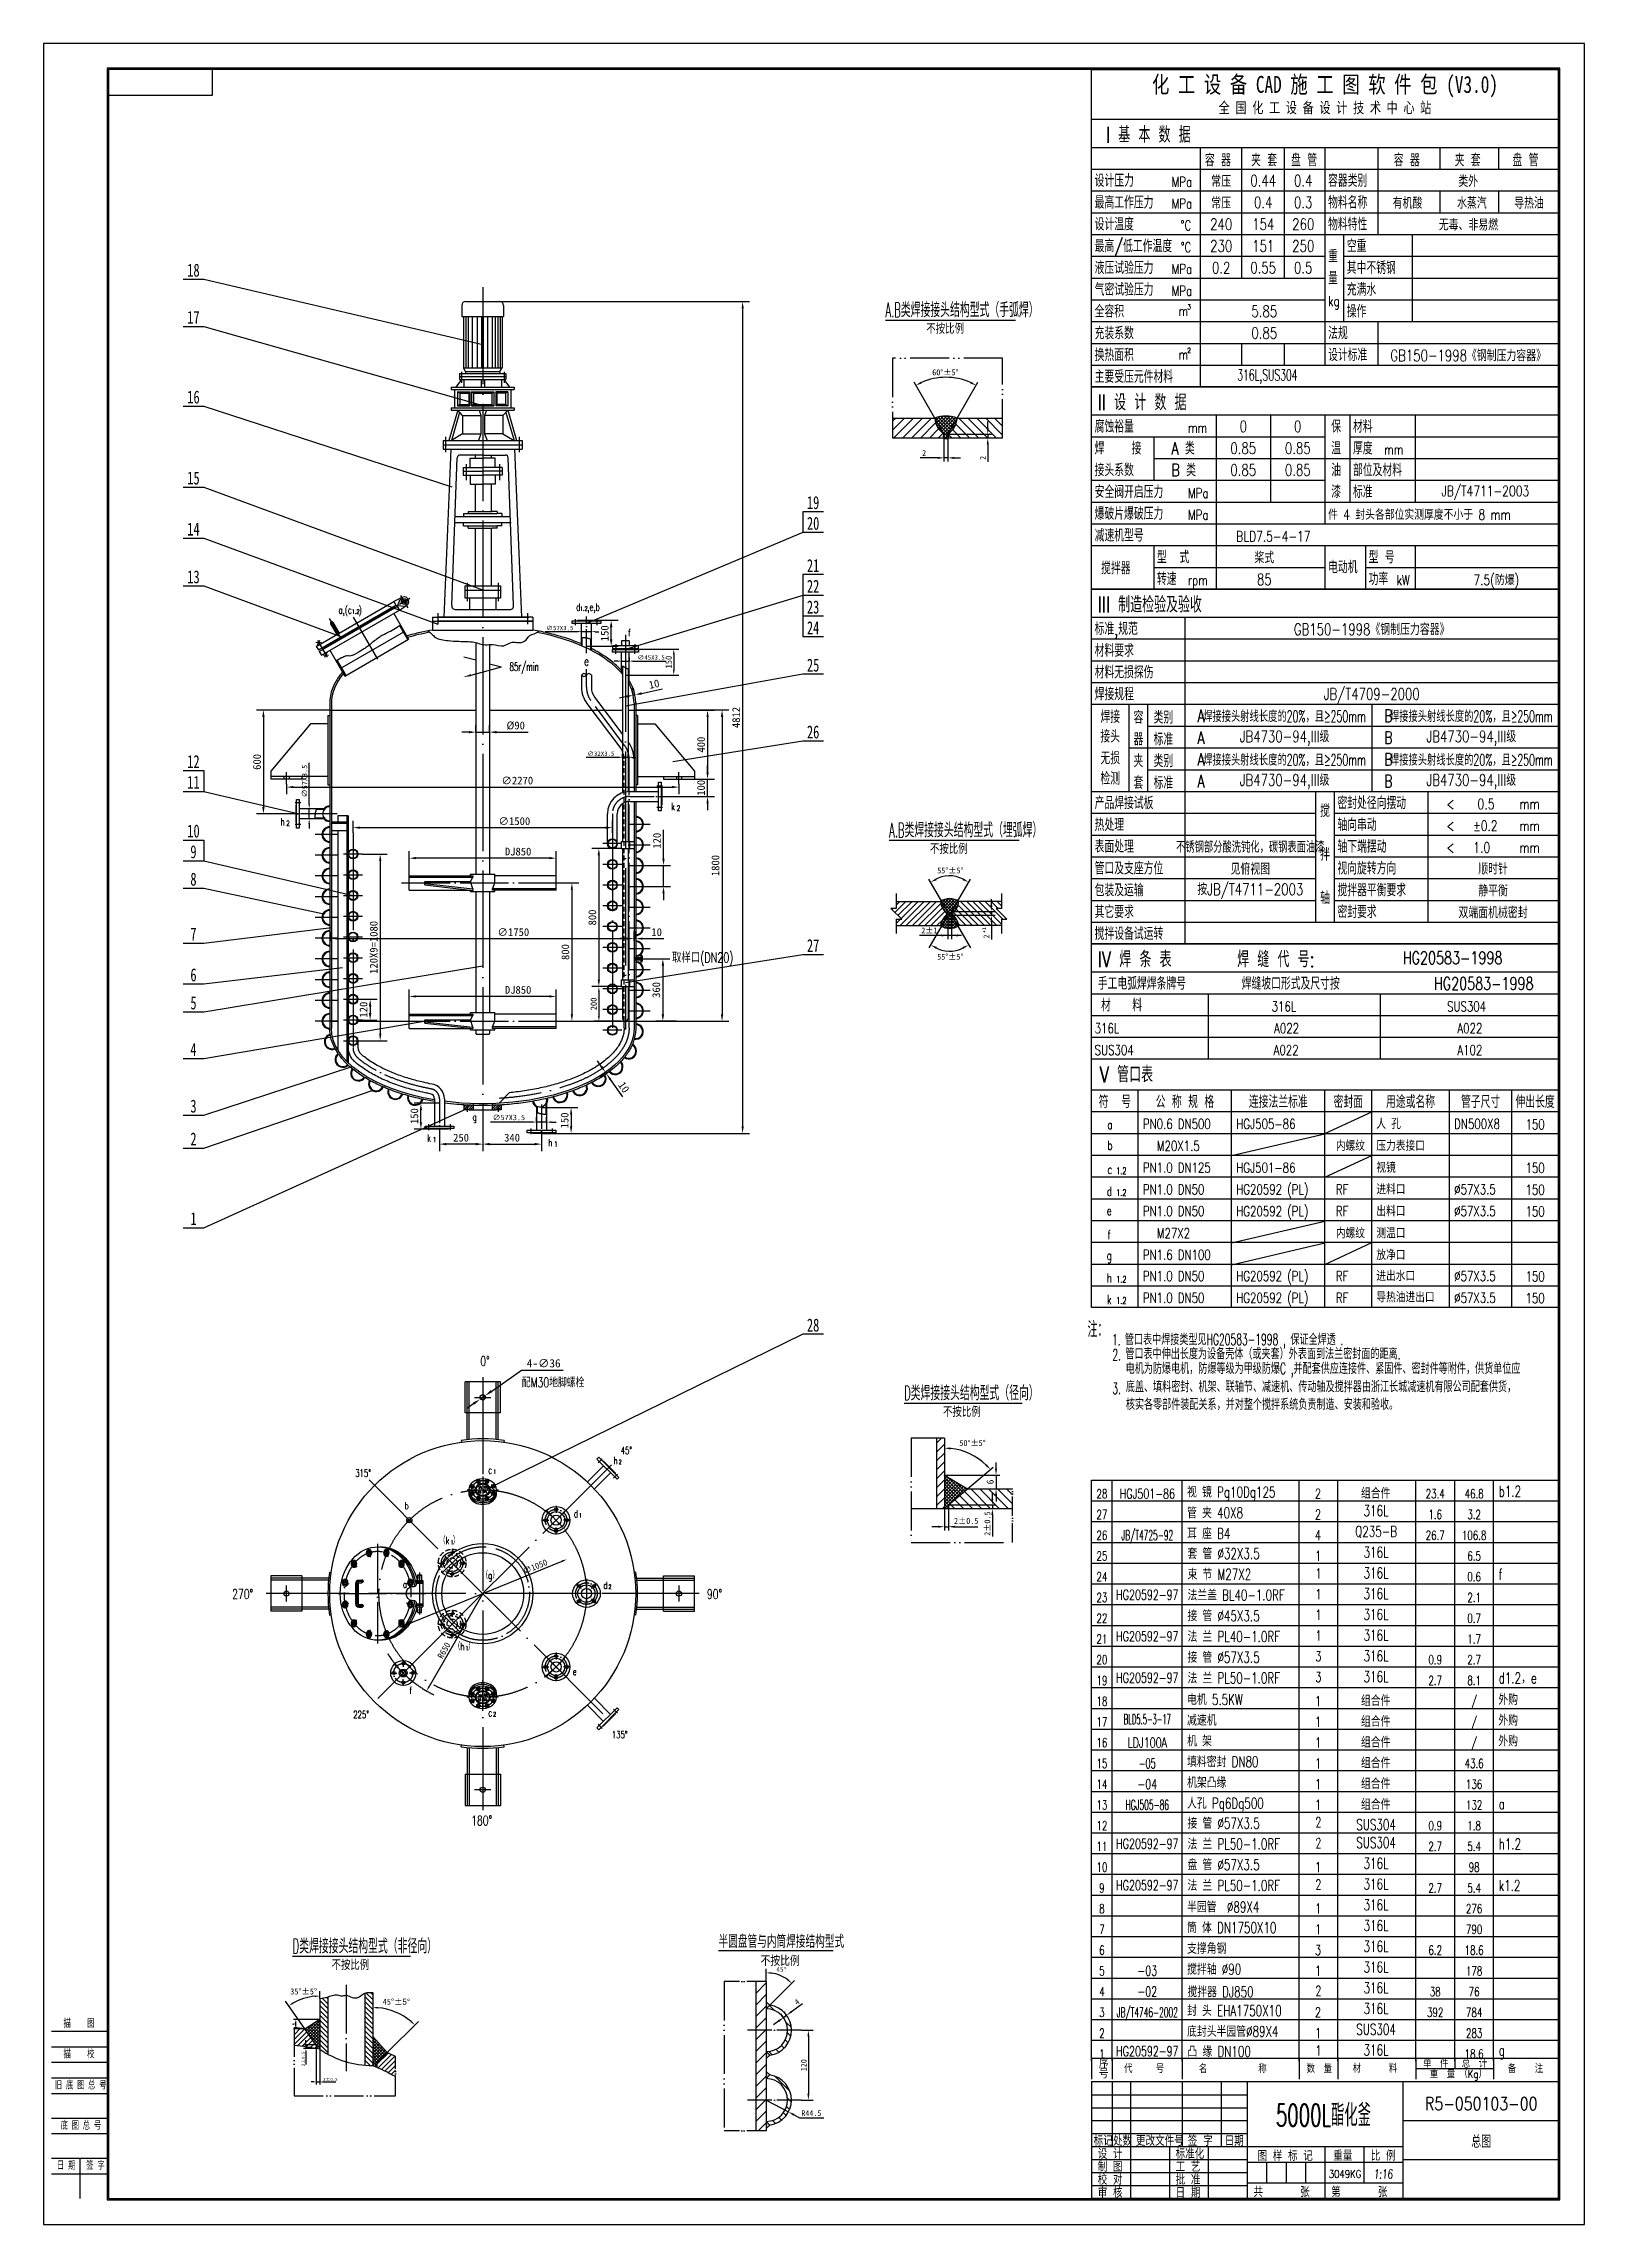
# Model space of a CAD drawing. Extents: x 0 to 8910, y 0 to 12615.
import ezdxf
from ezdxf.enums import TextEntityAlignment as Align

# ---------------------------------------------------------------- set-up
doc = ezdxf.new("R2010")
doc.units = 0
doc.header["$LTSCALE"] = 450
for name, pattern in [('CENTER1', [0.75, 0.625, -0.0625, 0, -0.0625]), ('CENTER2', [0.375, 0.3125, -0.03125, 0, -0.03125]), ('CENTER3', [0.375, 0.3125, -0.03125, 0, -0.03125]), ('CENTERX2', [1.5, 1.25, -0.125, 0, -0.125]), ('DIVIDE1', [0.6875, 0.5, -0.0625, 0, -0.0625, 0, -0.0625]), ('DIVIDE2', [0.34375, 0.25, -0.03125, 0, -0.03125, 0, -0.03125]), ('HIDDEN3', [0.09375, 0.0625, -0.03125]), ('HIDDENX2', [0.75, 0.5, -0.25])]:
    doc.linetypes.add(name, pattern=pattern)
doc.layers.get('0').update_dxf_attribs({"linetype": 'CONTINUOUS'})
doc.layers.get('DEFPOINTS').update_dxf_attribs({"linetype": 'CONTINUOUS'})
for name, color, linetype in [('1', 7, 'CONTINUOUS'), ('2', 3, 'CONTINUOUS'), ('4', 5, 'CONTINUOUS'), ('_ITEM', 4, 'CONTINUOUS'), ('_TITLE', 4, 'CONTINUOUS'), ('A', 2, 'CONTINUOUS'), ('B', 7, 'CONTINUOUS'), ('C', 1, 'CENTERX2'), ('C1', 1, 'CENTER1'), ('C2', 1, 'CENTER2'), ('C3', 1, 'CENTER3'), ('D1', 4, 'DIVIDE1'), ('D2', 4, 'DIVIDE2'), ('E', 3, 'HIDDENX2'), ('E3', 3, 'HIDDEN3'), ('TEXT', 7, 'CONTINUOUS')]:
    doc.layers.add(name, color=color, linetype=linetype)
doc.styles.add('COMPLEX', font='COMPLEX', dxfattribs={"width": 0.7, "oblique": 5})
doc.styles.add('GB', font='ROMANS.SHX', dxfattribs={"bigfont": 'hzdx.shx'})
doc.styles.add('HZ', font='ROMANS.SHX', dxfattribs={"width": 0.7, "bigfont": 'hztxt.shx'})
doc.styles.add('HZTXT', font='simplex', dxfattribs={"width": 0.67, "bigfont": 'hztxt'})
doc.styles.add('ST', font='SimSun.ttf', dxfattribs={"width": 0.75})
doc.dimstyles.new('STANDARD_WS$0', dxfattribs={"dimtxt": 2.5, "dimasz": 2.5, "dimexe": 1.25, "dimexo": 0.625, "dimtad": 1, "dimdec": 4, "dimdsep": 46, "dimtxsty": 'Standard', "dimcen": 2.5, "dimadec": 0, "dimazin": 0, "dimtfac": 1, "dimtdec": 4, "dimtmove": 0, "dimatfit": 0, "dimfxl": 0, "dimtolj": 1, "dimtzin": 0, "dimarcsym": 0})
doc.dimstyles.new('STANDARD_WS$3', dxfattribs={"dimtxt": 2.5, "dimasz": 2.5, "dimexe": 1.25, "dimexo": 0.625, "dimtad": 1, "dimtoh": 1, "dimdec": 4, "dimdsep": 46, "dimtxsty": 'Standard', "dimcen": 2.5, "dimadec": 0, "dimazin": 0, "dimtfac": 1, "dimtdec": 4, "dimtmove": 0, "dimatfit": 0, "dimfxl": 0, "dimtolj": 1, "dimtzin": 0, "dimarcsym": 0})
doc.dimstyles.new('STANDARD_WS$4', dxfattribs={"dimtxt": 2.5, "dimasz": 2.5, "dimexe": 1.25, "dimexo": 0.625, "dimtad": 1, "dimtoh": 1, "dimdec": 4, "dimdsep": 46, "dimtxsty": 'Standard', "dimcen": 2.5, "dimadec": 0, "dimazin": 0, "dimtfac": 1, "dimtdec": 4, "dimtmove": 0, "dimatfit": 0, "dimfxl": 0, "dimtolj": 1, "dimtzin": 0, "dimarcsym": 0})
pattern_1 = [(135, (3447.627, 6905.701), (-8.838835, -8.838835), []), (225, (3447.627, 6905.701), (8.838835, -8.838835), [])]

msp = doc.modelspace()

# ---------------------------------------------------------------- texts
at = {"color": 0, "linetype": 'ByBlock', "char_height": 35.2, "attachment_point": 5}
for s, insert in [('\\A1;35°±5°', (1503.19777, 1347.34585)), ('\\A1;45°±\\f??|b0|i0|c0|p54;5°', (2040.16392, 1287.78291))]:
    msp.add_mtext(s, dxfattribs=dict(at, insert=insert))
at = {"layer": '1', "width": 0.75}
for s, height, style, p in [('化 工 设 备 CAD 施 工 图 软 件 包 (V3.0)', 97.92, 'ST', (7410, 12330)), ('全 国 化 工 设 备 设 计 技 术 中 心 站', 63.36, 'ST', (7410, 12213)), ('<           mm', 60.48, 'HZ', (8382, 8186.4)), ('<           mm', 60.48, 'HZ', (8382, 8060.4)), ('<           mm', 60.48, 'HZ', (8382, 7934.4))]:
    msp.add_text(s, height=height, dxfattribs=dict(at, style=style)).set_placement(p, align=Align.CENTER)
at = {"layer": '1', "style": 'HZ'}
for s, height, width, p in [(' I 基 本 数 据', 92.16, 0.75, (6096, 12042)), ('容 器', 72, 0.75, (6715.60822, 11905.19298)), ('夹 套', 72, 0.75, (6982.71021, 11905.19298)), ('盘 管', 72, 0.75, (7213.88869, 11905.19298)), ('容 器', 72, 0.75, (7807.6155, 11905.19298)), ('夹 套', 72, 0.75, (8159.68713, 11905.19298)), ('盘 管', 72, 0.75, (8494.08671, 11905.19298)), ('设计压力', 72, 0.75, (6078, 11786.4)), ('容器类别', 72, 0.75, (7428, 11786.4)), ('最高工作压力', 72, 0.75, (6078, 11660.4)), ('MPa', 57.6, 0.75, (6523.23954, 11786.4)), ('物料名称', 72, 0.75, (7428, 11660.4)), ('设计温度', 72, 0.75, (6078, 11534.4)), ('MPa', 57.6, 0.75, (6523.23954, 11660.4)), ('物料特性', 72, 0.75, (7428, 11534.4)), ('最高/低工作温度', 72, 0.75, (6078, 11408.4)), ('%%dC', 57.6, 0.75, (6575.60999, 11534.4)), ('空重', 72, 0.75, (7536, 11408.4)), ('液压试验压力', 72, 0.75, (6078, 11282.4)), ('%%dC', 57.6, 0.75, (6575.60999, 11408.4)), ('重', 72, 0.75, (7428, 11349)), ('其中不锈钢', 72, 0.75, (7536, 11282.4)), ('气密试验压力', 72, 0.75, (6078, 11156.4)), ('MPa', 57.6, 0.75, (6523.23954, 11282.4)), ('量', 72, 0.75, (7428, 11223)), ('充满水', 72, 0.75, (7536, 11156.4)), ('全容积', 72, 0.75, (6078, 11030.4)), ('MPa', 57.6, 0.75, (6523.23954, 11156.4)), ('3', 28.8, 0.75, (6613.23954, 11077.67064)), ('kg', 57.6, 0.75, (7428, 11097)), ('操作', 72, 0.75, (7536, 11030.4)), ('充装系数', 72, 0.75, (6078, 10904.4)), ('m', 57.6, 0.75, (6563.53698, 11039.4)), ('法规', 72, 0.75, (7428, 10904.4)), ('换热面积', 72, 0.75, (6078, 10778.4)), ('2', 28.8, 0.75, (6613.23954, 10825.67064)), ('设计标准', 72, 0.75, (7428, 10778.4)), ('主要受压元件材料', 72, 0.75, (6078, 10652.4)), ('m', 57.6, 0.75, (6563.53698, 10787.4)), ('II 设 计 数 据', 92.16, 0.75, (6096, 10494)), ('腐蚀裕量', 72, 0.75, (6078, 10364.4)), ('mm', 57.6, 0.75, (6618, 10364.4)), ('保', 72, 0.75, (7446, 10364.4)), ('材料', 72, 0.75, (7572, 10364.4)), ('焊', 72, 0.75, (6078, 10238.4)), ('接', 72, 0.75, (6292.2, 10238.4)), ('A 类', 72, 0.75, (6521.62801, 10238.4)), ('温', 72, 0.75, (7446, 10238.4)), ('厚度', 72, 0.75, (7572, 10238.4)), ('mm', 57.6, 0.75, (7752, 10238.4)), ('接头系数', 72, 0.75, (6078, 10112.4)), ('B 类', 72, 0.75, (6521.62801, 10112.4)), ('油', 72, 0.75, (7446, 10112.4)), ('部位及材料', 72, 0.75, (7572, 10112.4)), ('安全阀开启压力', 72, 0.75, (6078, 9986.4)), ('MPa', 57.6, 0.75, (6618, 9986.4)), ('漆', 72, 0.75, (7446, 9986.4)), ('标准', 72, 0.75, (7572, 9986.4)), ('爆破片爆破压力', 72, 0.75, (6078, 9860.4)), ('MPa', 57.6, 0.75, (6618, 9860.4)), ('件 4 封头各部位实测厚度不小于 8 mm', 60.48, 0.75, (7428, 9860.4)), ('减速机型号', 72, 0.75, (6078, 9734.4)), ('BLD7.5-4-17', 60.48, 0.75, (6896.95119, 9734.4)), (' 搅拌器', 72, 0.75, (6078, 9545.4)), ('型  式', 72, 0.75, (6438, 9608.4)), ('桨式', 66.24, 0.75, (7002.01421, 9608.4)), ('电动机', 72, 0.75, (7428, 9550.8)), ('型 号', 72, 0.75, (7662, 9608.4)), ('转速', 72, 0.75, (6438, 9482.4)), ('rpm', 57.6, 0.75, (6618, 9482.4)), ('85', 66.24, 0.75, (7016.49724, 9482.4)), ('功率', 72, 0.75, (7662, 9482.4)), ('kW', 57.6, 0.75, (7824, 9482.4)), ('7.5(防爆)', 60.48, 0.75, (8268.45032, 9482.4)), ('III 制造检验及验收', 92.16, 0.75, (6096, 9324)), ('标准,规范', 72, 0.75, (6078, 9194.4)), ('材料要求', 72, 0.75, (6078, 9068.4)), ('材料无损探伤', 72, 0.75, (6078, 8942.4)), ('焊接规程', 72, 0.75, (6078, 8816.4)), ('容', 72, 0.75, (6303, 8681.4)), ('类别', 72, 0.75, (6418.83656, 8681.4)), ('A', 72, 0.75, (6672, 8690.4)), ('B', 72, 0.75, (7752, 8690.4)), ('器', 72, 0.75, (6303, 8555.4)), ('标准', 72, 0.75, (6418.83656, 8555.4)), ('A', 72, 0.75, (6672, 8564.4)), ('B', 72, 0.75, (7752, 8564.4)), ('夹', 72, 0.75, (6303, 8429.4)), ('类别', 72, 0.75, (6418.83656, 8429.4)), ('A', 72, 0.75, (6672, 8438.4)), ('B', 72, 0.75, (7752, 8438.4)), ('套', 72, 0.75, (6303, 8303.4)), ('标准', 72, 0.75, (6418.83656, 8303.4)), ('A', 72, 0.75, (6672, 8312.4)), ('B', 72, 0.75, (7752, 8312.4)), ('产品焊接试板', 72, 0.75, (6078, 8186.4)), ('密封处径向摆动', 72, 0.75, (7482, 8186.4)), ('0.5', 60.48, 0.75, (8292.59168, 8186.4)), ('热处理', 72, 0.75, (6078, 8060.4)), ('轴向串动', 72, 0.75, (7482, 8060.4)), ('%%p0.2', 60.48, 0.75, (8267.67267, 8060.4)), ('表面处理', 72, 0.75, (6078, 7934.4)), ('轴下端摆动', 72, 0.75, (7482, 7934.4)), ('1.0', 60.48, 0.75, (8267.67267, 7934.4)), ('管口及支座方位', 72, 0.75, (6078, 7808.4)), ('视向旋转方向', 72, 0.75, (7482, 7808.4)), ('包装及运输', 72, 0.75, (6078, 7682.4)), ('搅拌器平衡要求', 72, 0.75, (7482, 7682.4)), ('其它要求', 72, 0.75, (6078, 7556.4)), ('密封要求', 72, 0.75, (7482, 7556.4)), ('搅拌设备试运转', 72, 0.75, (6078, 7430.4)), ('IV 焊 条 表       焊 缝 代 号:', 92.16, 0.75, (6096, 7272)), ('HG20583-1998', 72, 0.75, (7860, 7290.83697)), ('手工电弧焊焊条牌号        焊缝坡口形式及尺寸按', 72, 0.75, (6096, 7142.4)), ('HG20583-1998', 72, 0.75, (8040, 7142.4)), (' 材   料', 72, 0.75, (6078, 7016.4)), ('316L', 57.6, 0.75, (7101.556, 7016.4)), ('SUS304', 57.6, 0.75, (8115.84458, 7016.4)), ('316L', 57.6, 0.75, (6078, 6890.4)), ('A022', 57.6, 0.75, (7115.72725, 6890.4)), ('A022', 57.6, 0.75, (8175.50587, 6890.4)), ('SUS304', 57.6, 0.75, (6078, 6764.4)), ('A022', 57.6, 0.75, (7113.15507, 6764.4)), ('A102', 57.6, 0.75, (8175.50587, 6764.4)), (' V 管口表', 92.16, 0.75, (6060, 6606)), ('PN0.6 DN500', 57.6, 0.75, (6357, 6336.75)), ('HGJ505-86', 57.6, 0.75, (6897, 6336.75)), ('人 孔', 57.6, 0.75, (7707, 6336.75)), ('DN500X8', 57.6, 0.75, (8157, 6336.75)), ('M20X1.5', 57.6, 0.75, (6437.52406, 6210)), ('内螺纹', 57.6, 0.75, (7473, 6210)), ('压力表接口', 57.6, 0.75, (7707, 6210)), ('PN1.0 DN125', 57.6, 0.75, (6357, 6084)), ('HGJ501-86', 57.6, 0.75, (6897, 6084)), ('视镜', 57.6, 0.75, (7707, 6084)), ('PN1.0 DN50', 57.6, 0.75, (6357, 5958)), ('HG20592 (PL)', 57.6, 0.75, (6897, 5958)), ('RF', 57.6, 0.75, (7473, 5958)), ('进料口', 57.6, 0.75, (7707, 5958)), ('%%c57X3.5', 57.6, 0.75, (8157, 5958)), ('PN1.0 DN50', 57.6, 0.75, (6357, 5832.75)), ('HG20592 (PL)', 57.6, 0.75, (6897, 5832)), ('RF', 57.6, 0.75, (7473, 5832)), ('出料口', 57.6, 0.75, (7707, 5832)), ('%%c57X3.5', 57.6, 0.75, (8157, 5832.75)), ('M27X2', 57.6, 0.75, (6437.52406, 5704.5)), ('内螺纹', 57.6, 0.75, (7473, 5704.5)), ('测温口', 57.6, 0.75, (7707, 5704.5)), ('PN1.6 DN100', 57.6, 0.75, (6357, 5580)), ('放净口', 57.6, 0.75, (7707, 5578.5)), ('PN1.0 DN50', 57.6, 0.75, (6357, 5457)), ('HG20592 (PL)', 57.6, 0.75, (6897, 5457)), ('RF', 57.6, 0.75, (7473, 5457)), ('进出水口', 57.6, 0.75, (7707, 5457)), ('%%c57X3.5', 57.6, 0.75, (8157, 5457)), ('PN1.0 DN50', 57.6, 0.75, (6357, 5331)), ('HG20592 (PL)', 57.6, 0.75, (6897, 5331)), ('RF', 57.6, 0.75, (7473, 5331)), ('导热油进出口', 57.6, 0.75, (7707, 5334)), ('%%c57X3.5', 57.6, 0.75, (8157, 5331)), ('标记', 60, 0.8, (6072.0038, 453.99692)), ('处数', 60, 0.8, (6184.00127, 453.99692)), ('更改文件号 ', 60, 0.8, (6317.01013, 453.99692)), ('签 字 ', 60, 0.8, (6617.01013, 453.99692)), ('日期', 60, 0.8, (6830.00633, 453.99692)), ('设 计', 60, 0.8, (6096.01141, 378.99692)), ('标准化', 60, 0.8, (6546.01141, 378.99692)), ('图 样 标 记', 60, 0.8, (7020.01899, 367.00615)), ('重量', 60, 0.8, (7458.01519, 367.99385)), ('比 例', 60, 0.8, (7675.01266, 367.99385)), ('校 对', 60, 0.8, (6096.01141, 228.99692)), ('制 图', 60, 0.8, (6096.01141, 303.99692)), ('批 准', 60, 0.8, (6546.01141, 228.99692)), ('工 艺', 60, 0.8, (6546.01141, 303.99692)), ('审 核', 60, 0.8, (6096.01141, 153.99692)), ('日 期', 60, 0.8, (6546.01141, 153.99692)), ('共      张', 60, 0.8, (6996.0114, 157.99385)), ('第      张', 60, 0.8, (7446.0114, 157.99385))]:
    msp.add_text(s, height=height, dxfattribs=dict(at, width=width)).set_placement(p)
for s, height, width, p in [('常压', 66.24, 0.75, (6809.77204, 11822.4)), ('类外', 66.24, 0.75, (8238, 11822.4)), ('常压', 66.24, 0.75, (6809.77204, 11696.4)), ('0.44', 66.24, 0.75, (7052.92502, 11822.4)), ('0.4', 66.24, 0.75, (7284.10351, 11822.4)), ('有机酸', 66.24, 0.75, (7887.07649, 11696.4)), ('水蒸汽', 66.24, 0.75, (8259.51, 11696.4)), ('导热油', 66.24, 0.75, (8589.9181, 11696.4)), ('0.4', 66.24, 0.75, (7052.92502, 11696.4)), ('0.3', 66.24, 0.75, (7284.10351, 11696.4)), ('无毒、非易燃', 66.24, 0.75, (8239.55251, 11570.4)), ('240', 66.24, 0.75, (6809.77204, 11570.4)), ('154', 66.24, 0.75, (7052.92502, 11570.4)), ('260', 66.24, 0.75, (7284.10351, 11570.4)), ('230', 66.24, 0.75, (6809.77204, 11444.4)), ('151', 66.24, 0.75, (7052.92502, 11444.4)), ('250', 66.24, 0.75, (7284.10351, 11444.4)), ('0.2', 66.24, 0.75, (6809.77204, 11318.4)), ('0.55', 66.24, 0.75, (7052.92502, 11318.4)), ('0.5', 66.24, 0.75, (7284.10351, 11318.4)), ('5.85', 66.24, 0.75, (7059.07654, 11066.4)), ('0.85', 66.24, 0.75, (7059.07654, 10940.4)), ('GB150-1998《钢制压力容器》', 66.24, 0.75, (8238, 10814.4)), ('316L,SUS304', 64.8, 0.6, (7077.02915, 10688.4)), ('0', 66.24, 0.75, (6937.5, 10400.4)), ('0', 66.24, 0.75, (7252.5, 10400.4)), ('0.85', 66.24, 0.75, (6937.5, 10274.4)), ('0.85', 66.24, 0.75, (7252.5, 10274.4)), ('0.85', 66.24, 0.75, (6937.5, 10148.4)), ('0.85', 66.24, 0.75, (7252.5, 10148.4)), ('JB/T4711-2003', 60.48, 0.75, (8337, 10022.4)), ('GB150-1998《钢制压力容器》', 66.24, 0.75, (7680, 9230.4)), ('JB/T4709-2000', 66.24, 0.75, (7680, 8848.14286)), ('焊接', 72, 0.75, (6168, 8724.5288)), ('焊接接头射线长度的20%，且≥250mm', 66.24, 0.6, (7176, 8726.4)), ('焊接接头射线长度的20%，且≥250mm', 66.24, 0.6, (8256, 8726.4)), ('接头', 72, 0.75, (6168, 8611.32973)), ('JB4730-94,III级', 66.24, 0.75, (7176, 8600.4)), ('JB4730-94,III级', 66.24, 0.75, (8256, 8600.4)), ('无损', 72, 0.75, (6168, 8485.32973)), ('焊接接头射线长度的20%，且≥250mm', 66.24, 0.6, (7176, 8474.4)), ('焊接接头射线长度的20%，且≥250mm', 66.24, 0.6, (8256, 8474.4)), ('检测', 72, 0.75, (6168, 8368.05985)), ('JB4730-94,III级', 66.24, 0.75, (7176, 8348.4)), ('JB4730-94,III级', 66.24, 0.75, (8256, 8348.4)), ('搅', 72, 0.75, (7410, 8181)), ('不锈钢部分酸洗钝化，碳钢表面油漆', 66.24, 0.6, (6978, 7970.4)), ('拌', 72, 0.75, (7410, 7929)), ('见俯视图', 66.24, 0.75, (6978, 7844.4)), ('顺时针', 66.24, 0.75, (8382, 7844.4)), ('按JB/T4711-2003', 66.24, 0.75, (6978, 7718.4)), ('轴', 72, 0.75, (7410, 7677)), ('静平衡', 66.24, 0.75, (8382, 7718.4)), ('双端面机械密封', 66.24, 0.75, (8382, 7592.4)), ('符  号', 72, 0.75, (6195, 6498)), ('公 称 规 格', 72, 0.75, (6600, 6498)), ('连接法兰标准', 72, 0.75, (7140, 6498)), ('密封面', 72, 0.75, (7545, 6498)), ('用途或名称', 72, 0.75, (7905, 6498)), ('管子尺寸', 72, 0.75, (8310, 6498)), ('伸出长度', 72, 0.75, (8625, 6498)), ('150', 57.6, 0.75, (8625, 6363)), ('150', 57.6, 0.75, (8625, 6111)), ('150', 57.6, 0.75, (8625, 5985)), ('150', 57.6, 0.75, (8625, 5859.75)), ('150', 57.6, 0.75, (8625, 5484)), ('150', 57.6, 0.75, (8625, 5358))]:
    msp.add_text(s, height=height, dxfattribs=dict(at, width=width)).set_placement(p, align=Align.MIDDLE)
at = {"layer": '_ITEM', "style": 'HZ', "width": 0.7}
for s, p in [('28', (6120, 4200)), ('27', (6120, 4080)), ('26', (6120, 3960)), ('25', (6120, 3840)), ('24', (6120, 3720)), ('23', (6120, 3600)), ('22', (6120, 3480)), ('21', (6120, 3360)), ('20', (6120, 3240)), ('19', (6120, 3120)), ('18', (6120, 3000)), ('17', (6120, 2880)), ('16', (6120, 2760)), ('15', (6120, 2640)), ('14', (6120, 2520)), ('13', (6120, 2400)), ('12', (6120, 2280)), ('11', (6120, 2160)), ('10', (6120, 2040)), ('9', (6120, 1920)), ('8', (6120, 1800)), ('7', (6120, 1680)), ('6', (6120, 1560)), ('5', (6120, 1440)), ('4', (6120, 1320)), ('3', (6120, 1200)), ('2', (6120, 1080)), ('1', (6120, 960))]:
    msp.add_text(s, height=52.5, dxfattribs=at).set_placement(p, align=Align.CENTER)
at = {"layer": 'A', "width": 0.7}
for s, p in [('18', (866.50997, 11267.0113)), ('17', (866.50997, 10994.22134)), ('16', (866.50997, 10533.21341)), ('15', (866.50997, 10064.95519)), ('19', (4449.85745, 9922.46245)), ('14', (866.50997, 9769.5875)), ('20', (4449.85745, 9802.46245)), ('21', (4449.85745, 9558.32653)), ('13', (866.50997, 9493.06125)), ('22', (4449.85745, 9438.32653)), ('23', (4449.85745, 9318.32653)), ('24', (4449.85745, 9198.32653)), ('25', (4449.85745, 8982.33237)), ('26', (4449.85745, 8595.54247)), ('12', (866.50997, 8424.52296)), ('11', (866.50997, 8304.52296)), ('10', (866.50997, 8022.75207)), ('9', (866.50997, 7902.75207)), ('8', (866.50997, 7744.17998)), ('7', (866.50997, 7426.51549)), ('27', (4449.85745, 7359.71684)), ('6', (866.50997, 7190.72673)), ('5', (866.50997, 7028.53077)), ('4', (866.50997, 6759.54903)), ('3', (866.50997, 6431.4779)), ('2', (866.50997, 6241.21607)), ('1', (866.50997, 5780.50268)), ('28', (4449.85745, 5164.71013))]:
    msp.add_text(s, height=75, dxfattribs=at).set_placement(p, align=Align.CENTER)
at = {"layer": 'A', "color": 0}
for s, p in [('60°±5°', (5138.68733, 10696.36262)), ('2', (5080.26453, 10229.93761)), ('55°±5°', (5167.23163, 7814.99219)), ('2%%p1', (5075.34149, 7467.68489)), ('55°±5°', (5167.23163, 7315.87487)), ('50°±5°', (5295.77847, 4502.64358)), ('2%%p0.5', (5264.98251, 4052.23014))]:
    msp.add_text(s, height=34.49952, dxfattribs=at).set_placement(p)
for s, height, p in [('2', 34.49952, (5448.25941, 10206.93793)), ('+1', 22, (5450.22271, 7469.45768)), ('2', 34.49952, (5469.50414, 7437.80398)), ('6', 40.24944, (5493.41768, 4281.10631)), ('2%%p0.5', 34.49952, (5474.82882, 3983.05327))]:
    msp.add_text(s, height=height, rotation=90, dxfattribs=at).set_placement(p)
at = {"layer": 'A', "style": 'HZ', "width": 0.6}
msp.add_text('5000L酯化釜', height=128, dxfattribs=at).set_placement((7401.01153, 567.66819), align=Align.CENTER)
at = {"layer": 'A', "style": 'HZ', "width": 0.8}
for tag, height, p in [('R5-050103-00', 75, (8313.59788, 699.06011)), ('总图', 72, (8313.59788, 479.00016))]:
    msp.add_attdef(tag, text='Q235-B', height=height, dxfattribs=at).set_placement(p, align=Align.MIDDLE_CENTER)
at = {"layer": 'B', "style": 'HZ'}
for s, height, width, p in [('A.B类焊接接头结构型式（手弧焊）', 84.33216, 0.5, (4868.48724, 11032.37095)), ('不按比例', 57.6, 0.7, (5104.19392, 10936.42781)), ('85r/min', 48.563318, 0.618, (2694.26768, 8986.45042)), ('A.B类焊接接头结构型式（埋弧焊）', 84.33216, 0.5, (4889.73198, 8023.4761)), ('不按比例', 57.6, 0.7, (5125.43866, 7927.53296)), ('取样口(DN20)', 57.6, 0.7, (3633.90438, 7299.24006)), ('D类焊接接头结构型式（径向）', 84.33216, 0.5, (4976.18359, 4767.0071)), ('不按比例', 57.6, 0.7, (5201.04117, 4671.06396)), ('视 镜 Pg10Dg125', 62.5, 0.7, (6612.42738, 4204.90697)), ('b1.2', 62.5, 0.7, (8414.60913, 4209.00699)), ('管 夹 40X8', 62.5, 0.7, (6612.42738, 4084.90697)), ('耳 座 B4', 62.5, 0.7, (6612.42738, 3964.90697)), ('套 管 %%c32X3.5', 62.5, 0.7, (6614.60913, 3849.00699)), ('束 节 M27X2', 62.5, 0.7, (6614.60913, 3729.00699)), ('f', 62.5, 0.7, (8414.60913, 3729.00699)), ('法兰盖 BL40-1.0RF', 62.5, 0.7, (6614.60913, 3609.00699)), ('接 管 %%c45X3.5', 62.5, 0.7, (6614.60913, 3489.00699)), ('法 兰 PL40-1.0RF', 62.5, 0.7, (6614.60913, 3369.00699)), ('接 管 %%c57X3.5', 62.5, 0.7, (6614.60913, 3249.00699)), ('法 兰 PL50-1.0RF', 62.5, 0.7, (6614.60913, 3129.00699)), ('d1.2，e', 62.5, 0.7, (8414.60913, 3129.00699)), ('电机 5.5KW', 62.5, 0.7, (6612.42738, 3004.90697)), ('外购', 62.5, 0.7, (8412.42808, 3004.90651)), ('减速机', 62.5, 0.7, (6612.42738, 2884.90697)), ('外购', 62.5, 0.7, (8412.42808, 2884.90651)), ('机 架', 62.5, 0.7, (6612.42738, 2764.90697)), ('外购', 62.5, 0.7, (8412.42808, 2764.90651)), ('填料密封 DN80', 62.5, 0.7, (6612.42738, 2644.90697)), ('机架凸缘', 62.5, 0.7, (6612.42738, 2524.90697)), ('人孔 Pg6Dg500', 62.5, 0.7, (6612.42738, 2404.90697)), ('a', 62.5, 0.7, (8414.60913, 2401.50699)), ('接 管 %%c57X3.5', 62.5, 0.7, (6614.60913, 2289.00699)), ('法 兰 PL50-1.0RF', 62.5, 0.7, (6614.60913, 2169.00699)), ('h1.2', 62.5, 0.7, (8414.60913, 2169.00699)), ('盘 管 %%c57X3.5', 62.5, 0.7, (6614.60913, 2049.00699)), ('法 兰 PL50-1.0RF', 62.5, 0.7, (6614.60913, 1929.00699)), ('k1.2', 62.5, 0.7, (8414.60913, 1929.00699)), ('半园管  %%c89X4', 62.5, 0.7, (6612.42738, 1804.90697)), ('D类焊接接头结构型式（非径向）', 84.33216, 0.5, (1440.04863, 1567.54441)), ('半圆盘管与内筒焊接结构型式', 74.493408, 0.6, (3903.07269, 1599.48292)), ('筒 体 DN1750X10', 62.5, 0.7, (6612.42738, 1684.90697)), ('不按比例', 57.6, 0.7, (1664.90621, 1471.60127)), ('不按比例', 60, 0.7, (4146.01908, 1494.98822)), ('支撑角钢', 62.5, 0.7, (6612.42738, 1564.90697)), ('搅拌轴 %%C90', 62.5, 0.7, (6612.42738, 1444.90697)), ('封 头 EHA1750X10', 62.5, 0.7, (6612.42738, 1204.90697)), ('搅拌器 DJ850', 62.5, 0.7, (6614.60913, 1314.00699)), ('底封头半园管%%c89X4', 62.5, 0.7, (6612.42738, 1084.90697)), ('凸 缘 DN100', 62.5, 0.7, (6614.60913, 969.00699)), ('g', 62.5, 0.7, (8414.60913, 976.50699))]:
    msp.add_text(s, height=height, dxfattribs=dict(at, width=width)).set_placement(p)
at = {"layer": 'B'}
for s, height, style, width, p in [('d  ,e,b', 42, 'GB', 0.7, (3147.96719, 9334.54421)), ('1.2', 25, 'GB', 0.7, (3123.51393, 9334.54421)), ('f', 42, 'GB', 0.7, (3387.8371, 9186.43959)), ('e', 52.5, 'GB', 0.7, (3139.34581, 9016.39319)), ('k', 42, 'GB', 0.7, (3639.61691, 8180.25949)), ('2', 30, 'GB', 0.7, (3671.21948, 8177.76879)), ('h', 42, 'GB', 0.7, (1381.74982, 8092.24921)), ('2', 30, 'GB', 0.7, (1413.35239, 8089.7585)), ('g', 42, 'GB', 0.7, (2493.05712, 6385.18368)), ('a', 52.5, 'GB', 0.7, (6166.54105, 6335.24052)), ('k', 42, 'GB', 0.7, (2229.28287, 6262.56614)), ('1', 30, 'GB', 0.7, (2260.88544, 6260.07544)), ('h', 42, 'GB', 0.7, (2930.45448, 6236.16373)), ('1', 30, 'GB', 0.7, (2962.05705, 6233.67303)), ('b', 52.5, 'GB', 0.7, (6166.54105, 6215.24052)), ('c', 52.5, 'GB', 0.7, (6166.54105, 6076.23124)), ('1.2', 37.5, 'GB', 0.7, (6232.13433, 6075.49716)), ('d', 52.5, 'GB', 0.7, (6163.83532, 5949.22525)), ('1.2', 37.5, 'GB', 0.7, (6232.13433, 5949.49716)), ('e', 52.5, 'GB', 0.7, (6162.28208, 5837.78429)), ('f', 52.5, 'GB', 0.7, (6162.28208, 5698.77504)), ('g', 52.5, 'GB', 0.7, (6162.28208, 5578.77504)), ('h', 52.5, 'GB', 0.7, (6163.83532, 5448.22525)), ('1.2', 37.5, 'GB', 0.7, (6232.13433, 5448.49716)), ('k', 52.5, 'GB', 0.7, (6162.28208, 5323.77504)), ('1.2', 37.5, 'GB', 0.7, (6232.13433, 5325.49716)), ('0%%d', 56, 'GB', 0.7, (2552.06558, 4966.04604)), ('配M30地脚螺栓', 56, 'GB', 0.7, (2946.23976, 4842.45257)), ('h', 42, 'GB', 0.7, (3307.70327, 4397.31119)), ('2', 25, 'GB', 0.7, (3333.86247, 4397.31119)), ('45%%d', 42, 'GB', 0.7, (3369.95682, 4456.21779)), ('315%%d', 42, 'GB', 0.7, (1847.06907, 4324.56831)), ('c', 42, 'GB', 0.7, (2582.418, 4342.05212)), ('1', 25, 'GB', 0.7, (2608.5772, 4342.05212)), ('b', 42, 'GB', 0.7, (2099.38804, 4136.56481)), ('HGJ501-86', 57.5, 'GB', 0.7, (6382.50315, 4198.05361)), ('2', 57.5, 'GB', 0.7, (7369.88475, 4198.05361)), ('组合件', 62.5, 'HZ', 0.7, (7703.25287, 4198.05361)), ('23.4', 52.5, 'HZ', 0.7, (8047.5, 4200)), ('46.8', 52.5, 'HZ', 0.7, (8272.5, 4200)), ('d', 42, 'GB', 0.7, (3078.35036, 4089.49812)), ('1', 25, 'GB', 0.7, (3104.50956, 4089.49812)), ('2', 57.5, 'GB', 0.7, (7369.88475, 4078.05361)), ('Q235-B', 62.5, 'HZ', 0.7, (7705.43462, 3977.15363)), ('316L', 62.5, 'HZ', 0.7, (7705.43462, 4097.15363)), ('1.6', 52.5, 'HZ', 0.7, (8047.5, 4080)), ('3.2', 52.5, 'HZ', 0.7, (8272.5, 4080)), ('（k ）', 42, 'GB', 0.7, (2345.51778, 3934.37844)), ('1', 25, 'GB', 0.7, (2362.23126, 3933.22384)), ('JB/T4725-92', 57.5, 'GB', 0.55, (6382.50315, 3958.05361)), ('4', 57.5, 'GB', 0.7, (7369.88475, 3958.05361)), ('316L', 62.5, 'HZ', 0.7, (7705.43462, 3857.15363)), ('26.7', 52.5, 'HZ', 0.7, (8047.5, 3960)), ('106.8', 52.5, 'HZ', 0.7, (8272.5, 3960)), ('1', 57.5, 'GB', 0.7, (7369.88475, 3838.05361)), ('1', 57.5, 'GB', 0.7, (7372.0665, 3737.15363)), ('316L', 62.5, 'HZ', 0.7, (7705.43462, 3737.15363)), ('6.5', 52.5, 'HZ', 0.7, (8272.5, 3840)), ('270%%d', 56, 'GB', 0.7, (1150.84214, 3618.19873)), ('a', 42, 'GB', 0.7, (2089.14971, 3681.86413)), ('（g）', 42, 'GB', 0.7, (2582.24379, 3733.64931)), ('d', 42, 'GB', 0.7, (3249.19108, 3675.70805)), ('2', 25, 'GB', 0.7, (3275.35028, 3675.70805)), ('90%%d', 56, 'GB', 0.7, (3879.34309, 3618.19873)), ('HG20592-97', 57.5, 'GB', 0.7, (6382.50315, 3613.05361)), ('1', 57.5, 'GB', 0.7, (7372.0665, 3617.15363)), ('316L', 62.5, 'HZ', 0.7, (7705.43462, 3617.15363)), ('0.6', 52.5, 'HZ', 0.7, (8272.5, 3720)), ('1', 57.5, 'GB', 0.7, (7372.0665, 3497.15363)), ('316L', 62.5, 'HZ', 0.7, (7705.43462, 3497.15363)), ('2.1', 52.5, 'HZ', 0.7, (8272.5, 3600)), ('0.7', 52.5, 'HZ', 0.7, (8272.5, 3480)), ('HG20592-97', 57.5, 'GB', 0.7, (6382.50315, 3373.05361)), ('1', 57.5, 'GB', 0.7, (7372.0665, 3377.15363)), ('316L', 62.5, 'HZ', 0.7, (7705.43462, 3377.15363)), ('1.7', 52.5, 'HZ', 0.7, (8272.5, 3360)), ('（h ）', 42, 'GB', 0.7, (2432.21984, 3321.64206)), ('1', 25, 'GB', 0.7, (2448.93332, 3320.48746)), ('3', 57.5, 'GB', 0.7, (7372.0665, 3257.15363)), ('316L', 62.5, 'HZ', 0.7, (7705.43462, 3257.15363)), ('0.9', 52.5, 'HZ', 0.7, (8047.5, 3240)), ('2.7', 52.5, 'HZ', 0.7, (8272.5, 3240)), ('e', 42, 'GB', 0.7, (3070.90669, 3176.37763)), ('HG20592-97', 57.5, 'GB', 0.7, (6382.50315, 3133.05361)), ('3', 57.5, 'GB', 0.7, (7372.0665, 3137.15363)), ('316L', 62.5, 'HZ', 0.7, (7705.43462, 3137.15363)), ('2.7', 52.5, 'HZ', 0.7, (8047.5, 3120)), ('8.1', 52.5, 'HZ', 0.7, (8272.5, 3120)), ('f', 42, 'GB', 0.7, (2122.64629, 3068.2052)), ('1', 57.5, 'GB', 0.7, (7369.88475, 2998.05361)), ('组合件', 62.5, 'HZ', 0.7, (7703.25287, 2998.05361)), ('/', 52.5, 'HZ', 0.7, (8272.5, 3000)), ('225%%d', 42, 'GB', 0.7, (1835.6049, 2928.07805)), ('c', 42, 'GB', 0.7, (2582.418, 2938.70024)), ('2', 25, 'GB', 0.7, (2608.5772, 2938.70024)), ('BLD5.5-3-17', 57.5, 'GB', 0.5, (6382.50315, 2893.05361)), ('1', 57.5, 'GB', 0.7, (7369.88475, 2878.05361)), ('组合件', 62.5, 'HZ', 0.7, (7703.25287, 2878.05361)), ('/', 52.5, 'HZ', 0.7, (8272.5, 2880)), ('135%%d', 42, 'GB', 0.7, (3331.11168, 2811.9013)), ('LDJ100A', 57.5, 'GB', 0.7, (6382.50315, 2758.05361)), ('1', 57.5, 'GB', 0.7, (7369.88475, 2758.05361)), ('组合件', 62.5, 'HZ', 0.7, (7703.25287, 2758.05361)), ('/', 52.5, 'HZ', 0.7, (8272.5, 2760)), ('-05', 57.5, 'GB', 0.6, (6382.50315, 2638.05361)), ('1', 57.5, 'GB', 0.7, (7369.88475, 2638.05361)), ('组合件', 62.5, 'HZ', 0.7, (7703.25287, 2638.05361)), ('43.6', 52.5, 'HZ', 0.7, (8272.5, 2640)), ('-04', 57.5, 'GB', 0.7, (6382.50315, 2518.05361)), ('1', 57.5, 'GB', 0.7, (7369.88475, 2518.05361)), ('组合件', 62.5, 'HZ', 0.7, (7703.25287, 2518.05361)), ('136', 52.5, 'HZ', 0.7, (8272.5, 2520)), ('HGJ505-86', 57.5, 'GB', 0.55, (6382.50315, 2398.05361)), ('1', 57.5, 'GB', 0.7, (7369.88475, 2398.05361)), ('组合件', 62.5, 'HZ', 0.7, (7703.25287, 2398.05361)), ('132', 52.5, 'HZ', 0.7, (8272.5, 2400)), ('180%%d', 56, 'GB', 0.7, (2532.73562, 2308.28187)), ('2', 57.5, 'GB', 0.7, (7372.0665, 2297.15363)), ('SUS304', 62.5, 'HZ', 0.7, (7705.43462, 2280.89084)), ('0.9', 52.5, 'HZ', 0.7, (8047.5, 2280)), ('1.8', 52.5, 'HZ', 0.7, (8272.5, 2280)), ('HG20592-97', 57.5, 'GB', 0.7, (6382.50315, 2173.05361)), ('2', 57.5, 'GB', 0.7, (7372.0665, 2177.15363)), ('SUS304', 62.5, 'HZ', 0.7, (7705.43462, 2177.15363)), ('2.7', 52.5, 'HZ', 0.7, (8047.5, 2160)), ('5.4', 52.5, 'HZ', 0.7, (8272.5, 2160)), ('1', 57.5, 'GB', 0.7, (7369.88475, 2038.05361)), ('316L', 62.5, 'HZ', 0.7, (7705.43462, 2057.15363)), ('98', 52.5, 'HZ', 0.7, (8272.5, 2040)), ('HG20592-97', 57.5, 'GB', 0.7, (6382.50315, 1933.05361)), ('2', 57.5, 'GB', 0.7, (7372.0665, 1937.15363)), ('316L', 62.5, 'HZ', 0.7, (7705.43462, 1937.15363)), ('2.7', 52.5, 'HZ', 0.7, (8047.5, 1920)), ('5.4', 52.5, 'HZ', 0.7, (8272.5, 1920)), ('1', 57.5, 'GB', 0.7, (7369.88475, 1798.05361)), ('316L', 62.5, 'HZ', 0.7, (7705.43462, 1817.15363)), ('276', 52.5, 'HZ', 0.7, (8272.5, 1800)), ('1', 57.5, 'GB', 0.7, (7369.88475, 1678.05361)), ('316L', 62.5, 'HZ', 0.7, (7705.43462, 1697.15363)), ('790', 52.5, 'HZ', 0.7, (8272.5, 1680)), ('3', 57.5, 'GB', 0.7, (7369.88475, 1558.05361)), ('316L', 62.5, 'HZ', 0.7, (7705.43462, 1577.15363)), ('316L', 62.5, 'HZ', 0.7, (7705.43462, 1457.15363)), ('6.2', 52.5, 'HZ', 0.7, (8047.5, 1560)), ('18.6', 52.5, 'HZ', 0.7, (8272.5, 1560)), ('-03', 57.5, 'GB', 0.7, (6382.50315, 1438.05361)), ('1', 57.5, 'GB', 0.7, (7369.88475, 1438.05361)), ('316L', 62.5, 'HZ', 0.7, (7705.43462, 1337.15363)), ('178', 52.5, 'HZ', 0.7, (8272.5, 1440)), ('JB/T4746-2002', 57.5, 'GB', 0.55, (6382.50315, 1198.05361)), ('-02', 57.5, 'GB', 0.7, (6382.50315, 1318.05361)), ('2', 57.5, 'GB', 0.7, (7372.0665, 1322.15363)), ('316L', 62.5, 'HZ', 0.7, (7705.43462, 1217.15363)), ('38', 52.5, 'HZ', 0.7, (8047.5, 1320)), ('76', 52.5, 'HZ', 0.7, (8272.5, 1320)), ('2', 57.5, 'GB', 0.7, (7369.88475, 1198.05361)), ('1', 57.5, 'GB', 0.7, (7369.88475, 1078.05361)), ('SUS304', 62.5, 'HZ', 0.7, (7705.43462, 1097.15363)), ('392', 52.5, 'HZ', 0.7, (8047.5, 1200)), ('784', 52.5, 'HZ', 0.7, (8272.5, 1200)), ('HG20592-97', 57.5, 'GB', 0.7, (6382.50315, 973.05361)), ('1', 57.5, 'GB', 0.7, (7372.0665, 977.15363)), ('316L', 62.5, 'HZ', 0.7, (7705.43462, 977.15363)), ('18.6', 52.5, 'HZ', 0.7, (8272.5, 960)), ('283', 52.5, 'HZ', 0.7, (8272.5, 1080))]:
    msp.add_text(s, height=height, dxfattribs=dict(at, style=style, width=width)).set_placement(p, align=Align.CENTER)
for s, height, p in [('45°', 27, (4237.25491, 1461.5871)), ('R44.5', 32.4, (4381.95473, 627.37484))]:
    msp.add_text(s, height=height, dxfattribs=at).set_placement(p)
for s, rotation, p in [('4', 36.288780497, (4356.88109, 1267.19689)), ('120', 90, (4411.78577, 886.06722))]:
    msp.add_text(s, height=32.4, rotation=rotation, dxfattribs=at).set_placement(p)
at = {"layer": 'B', "style": 'HZ', "width": 0.8}
msp.add_attdef('3049KG', text='', height=45, dxfattribs=at).set_placement((7526.18532, 291.80563), align=Align.MIDDLE_CENTER)
at = {"layer": 'B', "style": 'COMPLEX', "oblique": 5, "width": 0.7}
msp.add_attdef('1:16', text='1:1', height=52.5, dxfattribs=at).set_placement((7746.25497, 291.80563), align=Align.MIDDLE_CENTER)
at = {"layer": 'TEXT', "style": 'HZTXT', "width": 0.6}
for s, height, p in [('注：', 90.72, (6037.01353, 5131.63814)), ('2.', 64.8, (6180.50545, 4997.5686)), ('1.', 64.8, (6178.58274, 5085.47284)), ('管口表中焊接类型见HG20583-1998 , 保证全焊透 .', 64.8, (6252.76767, 5086.8524)), ('管口表中伸出长度为设备壳体（或夹套）外表面到法兰密封面的距离.', 64.8, (6255.59619, 5004.1095)), ('电机为防爆电机，防爆等级为甲级防爆C ,并配套供应连接件、紧固件、密封件等附件，供货单位应', 64.8, (6257.27278, 4919.1773)), ('3.', 64.8, (6179.97211, 4803.19832)), ('底盖、填料密封、机架、联轴节、减速机、传动轴及搅拌器由浙江长城减速机有限公司配套供货，', 64.8, (6258.37341, 4813.683)), ('核实各零部件装配关系，并对整个搅拌系统负责制造、安装和验收。', 64.8, (6258.37341, 4711.54067))]:
    msp.add_text(s, height=height, dxfattribs=at).set_placement(p)

# ---------------------------------------------------------------- blocks, each defined once
blk = doc.blocks.new('*D0')
at = {"color": 0, "linetype": 'ByBlock'}
for p, q in [((1956, 7569), (1956, 7623)), ((1996, 7583), (3666, 7583)), ((3706, 7569), (3706, 7623))]:
    blk.add_line(p, q, dxfattribs=at)
for points in [[(1996, 7589), (1996, 7576), (1956, 7583)], [(3666, 7589), (3666, 7576), (3706, 7583)]]:
    blk.add_solid(points, dxfattribs=at)
at = {"layer": 'DEFPOINTS', "color": 0, "linetype": 'ByBlock'}
for p in [(3706, 7583), (1956, 7569), (3706, 7569)]:
    blk.add_point(p, dxfattribs=at)
at = {"color": 0, "linetype": 'ByBlock', "insert": (3008, 7620), "char_height": 45, "attachment_point": 5}
blk.add_mtext('\\A1;∅1750', dxfattribs=at)
blk = doc.blocks.new('*D1')
at = {"color": 0, "linetype": 'ByBlock'}
for p, q in [((3935, 7861), (4474, 7861)), ((4434, 7821), (4434, 6101)), ((3935, 6061), (4474, 6061))]:
    blk.add_line(p, q, dxfattribs=at)
for points in [[(4427, 7821), (4441, 7821), (4434, 7861)], [(4427, 6101), (4441, 6101), (4434, 6061)]]:
    blk.add_solid(points, dxfattribs=at)
at = {"layer": 'DEFPOINTS', "color": 0, "linetype": 'ByBlock'}
for p in [(3935, 7861), (3935, 6061), (4434, 6061)]:
    blk.add_point(p, dxfattribs=at)
at = {"color": 0, "linetype": 'ByBlock', "insert": (4396, 6961), "char_height": 45, "attachment_point": 5, "rotation": 90}
blk.add_mtext('\\A1;1800', dxfattribs=at)
blk = doc.blocks.new('LABEL')
for p, q in [((-22, 64.5), (0, 64.5)), ((-22, 52.5), (0, 52.5)), ((-22, 40.5), (0, 40.5)), ((-22, 25), (0, 25)), ((-22, 9.5), (0, 9.5)), ((-11, 15.5), (-11, 0))]:
    blk.add_line(p, q)
at = {"color": 5}
for p, q in [((-22, 58.5), (0, 58.5)), ((-22, 46.5), (0, 46.5)), ((-22, 31), (0, 31)), ((-22, 15.5), (0, 15.5))]:
    blk.add_line(p, q, dxfattribs=at)
at = {"color": 1, "style": 'HZ', "width": 0.7}
for s, p in [('描    图', (-17.33, 65.85)), ('描    校', (-17.33, 54.06)), ('旧 底 图 总 号', (-20.67, 42.07)), ('底 图 总 号', (-18.45, 26.53)), ('日 期', (-19.89, 11.12)), ('签 字', (-8.57, 11.11))]:
    blk.add_text(s, height=3, dxfattribs=at).set_placement(p)
blk = doc.blocks.new('A$C38DF3C4D')
at = {"layer": 'A'}
for p, q in [((0, 400), (0, 0)), ((10, 400), (0, 400)), ((10, 400), (10, 0)), ((10, 352), (110, 352)), ((110, 352), (340, 78)), ((10, 48), (340, 48)), ((160, 48), (160, 32)), ((160, 32), (340, 32)), ((235, 48), (235, 32)), ((265, 48), (265, 32)), ((340, 78), (340, 32)), ((10, 0), (0, 0))]:
    blk.add_line(p, q, dxfattribs=at)
at = {"layer": 'C2'}
blk.add_line((250, 3), (250, 72), dxfattribs=at)
blk = doc.blocks.new('*D5')
at = {"color": 0, "linetype": 'ByBlock'}
for p, q in [((3935, 7569), (4390, 7569)), ((4350, 7529), (4350, 7209)), ((4275, 7169), (4390, 7169))]:
    blk.add_line(p, q, dxfattribs=at)
for points in [[(4344, 7529), (4357, 7529), (4350, 7569)], [(4344, 7209), (4357, 7209), (4350, 7169)]]:
    blk.add_solid(points, dxfattribs=at)
at = {"layer": 'DEFPOINTS', "color": 0, "linetype": 'ByBlock'}
for p in [(3935, 7569), (4275, 7169), (4350, 7169)]:
    blk.add_point(p, dxfattribs=at)
at = {"color": 0, "linetype": 'ByBlock', "insert": (4313, 7369), "char_height": 45, "attachment_point": 5, "rotation": 90}
blk.add_mtext('\\A1;400', dxfattribs=at)
blk = doc.blocks.new('*D6')
at = {"color": 0, "linetype": 'ByBlock'}
for p, q in [((1536, 7900), (1536, 8138)), ((1536, 7872), (1508, 7872)), ((1536, 7815), (1536, 7872)), ((1536, 7815), (1508, 7815)), ((1536, 7787), (1536, 7759))]:
    blk.add_line(p, q, dxfattribs=at)
for points in [[(1531, 7900), (1540, 7900), (1536, 7872)], [(1531, 7787), (1540, 7787), (1536, 7815)]]:
    blk.add_solid(points, dxfattribs=at)
at = {"layer": 'DEFPOINTS', "color": 0, "linetype": 'ByBlock'}
for p in [(1536, 7872), (1536, 7872), (1536, 7815)]:
    blk.add_point(p, dxfattribs=at)
at = {"color": 0, "linetype": 'ByBlock', "insert": (1509, 8033), "char_height": 31.5, "attachment_point": 5, "rotation": 90}
blk.add_mtext('\\A1;∅57X3.5', dxfattribs=at)
blk = doc.blocks.new('*D7')
at = {"color": 0, "linetype": 'ByBlock'}
for p, q in [((1696, 8015), (1696, 7958)), ((1736, 7998), (3926, 7998)), ((3966, 8015), (3966, 7958))]:
    blk.add_line(p, q, dxfattribs=at)
for points in [[(1736, 8005), (1736, 7992), (1696, 7998)], [(3926, 8005), (3926, 7992), (3966, 7998)]]:
    blk.add_solid(points, dxfattribs=at)
at = {"layer": 'DEFPOINTS', "color": 0, "linetype": 'ByBlock'}
for p in [(1696, 8015), (3966, 8015), (3966, 7998)]:
    blk.add_point(p, dxfattribs=at)
at = {"color": 0, "linetype": 'ByBlock', "insert": (3031, 8036), "char_height": 45, "attachment_point": 5}
blk.add_mtext('\\A1;∅2270', dxfattribs=at)
blk = doc.blocks.new('*D11')
at = {"layer": 'B', "color": 0, "lineweight": -2}
for p, q in [((2591, 4820), (2764, 4941)), ((2764, 4941), (3004, 4941)), ((2524, 4774), (2554, 4794)), ((2487, 4748), (2451, 4722))]:
    blk.add_line(p, q, dxfattribs=at)
at = {"layer": 'B', "color": 0}
for points in [[(2586, 4826), (2595, 4814), (2554, 4794)], [(2483, 4754), (2492, 4742), (2524, 4774)]]:
    blk.add_solid(points, dxfattribs=at)
at = {"layer": 'DEFPOINTS', "color": 0}
for p in [(2554, 4794), (2524, 4774)]:
    blk.add_point(p, dxfattribs=at)
at = {"layer": 'B', "color": 0, "insert": (2892, 4981), "char_height": 48, "attachment_point": 5}
blk.add_mtext('\\A1;4-∅36', dxfattribs=at)
blk = doc.blocks.new('*D12')
at = {"color": 0, "linetype": 'ByBlock'}
for p, q in [((2823, 6073), (2585, 6073)), ((2851, 6073), (2851, 6101)), ((2908, 6073), (2851, 6073)), ((2908, 6073), (2908, 6101)), ((2936, 6073), (2964, 6073))]:
    blk.add_line(p, q, dxfattribs=at)
for points in [[(2823, 6078), (2823, 6069), (2851, 6073)], [(2936, 6078), (2936, 6069), (2908, 6073)]]:
    blk.add_solid(points, dxfattribs=at)
at = {"layer": 'DEFPOINTS', "color": 0, "linetype": 'ByBlock'}
for p in [(2851, 6073), (2851, 6073), (2908, 6073)]:
    blk.add_point(p, dxfattribs=at)
at = {"color": 0, "linetype": 'ByBlock', "insert": (2690, 6100), "char_height": 31.5, "attachment_point": 5}
blk.add_mtext('\\A1;∅57X3.5', dxfattribs=at)
blk = doc.blocks.new('*D13')
at = {"color": 0, "linetype": 'ByBlock'}
for p, q in [((2114, 6685), (2114, 6827)), ((2964, 6685), (2964, 6827)), ((2924, 6787), (2154, 6787))]:
    blk.add_line(p, q, dxfattribs=at)
for points in [[(2154, 6794), (2154, 6781), (2114, 6787)], [(2924, 6794), (2924, 6781), (2964, 6787)]]:
    blk.add_solid(points, dxfattribs=at)
at = {"layer": 'DEFPOINTS', "color": 0, "linetype": 'ByBlock'}
for p in [(2114, 6787), (2114, 6685), (2964, 6685)]:
    blk.add_point(p, dxfattribs=at)
at = {"color": 0, "linetype": 'ByBlock', "insert": (2744, 6825), "char_height": 45, "attachment_point": 5}
blk.add_mtext('\\A1;DJ850', dxfattribs=at)
blk = doc.blocks.new('*D14')
at = {"color": 0, "linetype": 'ByBlock'}
for p, q in [((2114, 7485), (2114, 7627)), ((2924, 7587), (2154, 7587)), ((2964, 7485), (2964, 7627))]:
    blk.add_line(p, q, dxfattribs=at)
for points in [[(2154, 7594), (2154, 7581), (2114, 7587)], [(2924, 7594), (2924, 7581), (2964, 7587)]]:
    blk.add_solid(points, dxfattribs=at)
at = {"layer": 'DEFPOINTS', "color": 0, "linetype": 'ByBlock'}
for p in [(2114, 7587), (2114, 7485), (2964, 7485)]:
    blk.add_point(p, dxfattribs=at)
at = {"color": 0, "linetype": 'ByBlock', "insert": (2744, 7625), "char_height": 45, "attachment_point": 5}
blk.add_mtext('\\A1;DJ850', dxfattribs=at)
blk = doc.blocks.new('*D15')
at = {"color": 0, "linetype": 'ByBlock'}
for p, q in [((2010, 8686), (2375, 8896)), ((2377, 8898), (2377, 8899)), ((2009, 8684), (2009, 8683))]:
    blk.add_line(p, q, dxfattribs=at)
for points in [[(2375, 8897), (2375, 8896), (2377, 8898)], [(2010, 8686), (2011, 8685), (2008, 8685)]]:
    blk.add_solid(points, dxfattribs=at)
at = {"layer": 'DEFPOINTS', "color": 0, "linetype": 'ByBlock'}
for p in [(2377, 8898), (2377, 8898), (2008, 8685)]:
    blk.add_point(p, dxfattribs=at)
at = {"color": 0, "linetype": 'ByBlock', "insert": (2192, 8793), "char_height": 2.5, "attachment_point": 5, "rotation": 30}
blk.add_mtext('\\A1;∅426X6', dxfattribs=at)
blk = doc.blocks.new('*D16')
at = {"color": 0, "linetype": 'ByBlock'}
for p, q in [((3090, 8885), (2901, 8885)), ((3111, 8885), (3111, 8906)), ((3168, 8885), (3111, 8885)), ((3168, 8885), (3168, 8906)), ((3189, 8885), (3210, 8885))]:
    blk.add_line(p, q, dxfattribs=at)
for points in [[(3090, 8889), (3090, 8882), (3111, 8885)], [(3189, 8889), (3189, 8882), (3168, 8885)]]:
    blk.add_solid(points, dxfattribs=at)
at = {"layer": 'DEFPOINTS', "color": 0, "linetype": 'ByBlock'}
for p in [(3111, 8885), (3168, 8885), (3168, 8885)]:
    blk.add_point(p, dxfattribs=at)
at = {"color": 0, "linetype": 'ByBlock', "insert": (2985, 8906), "char_height": 25.2, "attachment_point": 5}
blk.add_mtext('\\A1;∅57X3.5', dxfattribs=at)
blk = doc.blocks.new('*D17')
at = {"layer": 'B', "color": 0, "lineweight": -2}
for p, q in [((1208, 1186), (1055, 1186)), ((1070, 1146), (1070, 1172)), ((1121, 1131), (1055, 1131))]:
    blk.add_line(p, q, dxfattribs=at)
at = {"layer": 'B', "color": 0}
for points in [[(1067, 1172), (1072, 1172), (1070, 1186)], [(1067, 1146), (1072, 1146), (1070, 1131)]]:
    blk.add_solid(points, dxfattribs=at)
at = {"layer": 'DEFPOINTS', "color": 0}
for p in [(1070, 1186), (1208, 1186), (1121, 1131)]:
    blk.add_point(p, dxfattribs=at)
at = {"layer": 'B', "color": 0, "insert": (1055, 1159), "char_height": 17.6, "attachment_point": 5, "rotation": 90}
blk.add_mtext('\\A1;6', dxfattribs=at)
blk = doc.blocks.new('*D18')
at = {"layer": 'B', "color": 0, "lineweight": -2}
for p, q in [((1187, 1038), (1113, 1038)), ((1187, 1017), (1113, 1017)), ((1127, 1052), (1127, 1066)), ((1127, 1038), (1127, 1017)), ((1127, 1003), (1127, 925))]:
    blk.add_line(p, q, dxfattribs=at)
at = {"layer": 'B', "color": 0}
for points in [[(1125, 1052), (1130, 1052), (1127, 1038)], [(1125, 1003), (1130, 1003), (1127, 1017)]]:
    blk.add_solid(points, dxfattribs=at)
at = {"layer": 'DEFPOINTS', "color": 0}
for p in [(1127, 1017), (1187, 1038), (1187, 1017)]:
    blk.add_point(p, dxfattribs=at)
at = {"layer": 'B', "color": 0, "insert": (1112, 957), "char_height": 17.6, "attachment_point": 5, "rotation": 90}
blk.add_mtext('\\A1;2±0.5', dxfattribs=at)
blk = doc.blocks.new('*D19')
at = {"layer": 'B', "color": 0, "lineweight": -2}
for p, q in [((1187, 1017), (1187, 809)), ((1208, 1017), (1208, 809)), ((1173, 824), (1158, 824)), ((1187, 824), (1208, 824)), ((1223, 824), (1301, 824))]:
    blk.add_line(p, q, dxfattribs=at)
at = {"layer": 'B', "color": 0}
for points in [[(1173, 826), (1173, 821), (1187, 824)], [(1223, 826), (1223, 821), (1208, 824)]]:
    blk.add_solid(points, dxfattribs=at)
at = {"layer": 'DEFPOINTS', "color": 0}
for p in [(1187, 1017), (1208, 1017), (1208, 824)]:
    blk.add_point(p, dxfattribs=at)
at = {"layer": 'B', "color": 0, "insert": (1269, 839), "char_height": 17.6, "attachment_point": 5}
blk.add_mtext('\\A1;2±0.5', dxfattribs=at)
blk = doc.blocks.new('*D20')
at = {"color": 0, "linetype": 'ByBlock'}
for p, q in [((3325, 7444), (3412, 7444)), ((3372, 7404), (3372, 6684)), ((3325, 6644), (3412, 6644))]:
    blk.add_line(p, q, dxfattribs=at)
for points in [[(3365, 7404), (3378, 7404), (3372, 7444)], [(3365, 6684), (3378, 6684), (3372, 6644)]]:
    blk.add_solid(points, dxfattribs=at)
at = {"layer": 'DEFPOINTS', "color": 0, "linetype": 'ByBlock'}
for p in [(3325, 7444), (3325, 6644), (3372, 6644)]:
    blk.add_point(p, dxfattribs=at)
at = {"color": 0, "linetype": 'ByBlock', "insert": (3334, 7044), "char_height": 45, "attachment_point": 5, "rotation": 90}
blk.add_mtext('\\A1;800', dxfattribs=at)
blk = doc.blocks.new('*D21')
at = {"color": 0, "linetype": 'ByBlock'}
for p, q in [((2136, 7611), (2278, 7611)), ((2238, 7571), (2238, 6571)), ((2136, 6531), (2278, 6531))]:
    blk.add_line(p, q, dxfattribs=at)
for points in [[(2232, 7571), (2245, 7571), (2238, 7611)], [(2232, 6571), (2245, 6571), (2238, 6531)]]:
    blk.add_solid(points, dxfattribs=at)
at = {"layer": 'DEFPOINTS', "color": 0, "linetype": 'ByBlock'}
for p in [(2136, 7611), (2136, 6531), (2238, 6531)]:
    blk.add_point(p, dxfattribs=at)
at = {"color": 0, "linetype": 'ByBlock', "insert": (2201, 7071), "char_height": 45, "attachment_point": 5, "rotation": 90}
blk.add_mtext('\\A1;120X9=1080', dxfattribs=at)
blk = doc.blocks.new('*D22')
at = {"color": 0, "linetype": 'ByBlock'}
for p, q in [((2136, 6891), (2220, 6891)), ((2180, 6851), (2180, 6811)), ((2136, 6771), (2220, 6771))]:
    blk.add_line(p, q, dxfattribs=at)
for points in [[(2173, 6851), (2187, 6851), (2180, 6891)], [(2173, 6811), (2187, 6811), (2180, 6771)]]:
    blk.add_solid(points, dxfattribs=at)
at = {"layer": 'DEFPOINTS', "color": 0, "linetype": 'ByBlock'}
for p in [(2136, 6891), (2136, 6771), (2180, 6771)]:
    blk.add_point(p, dxfattribs=at)
at = {"color": 0, "linetype": 'ByBlock', "insert": (2142, 6831), "char_height": 45, "attachment_point": 5, "rotation": 90}
blk.add_mtext('\\A1;120', dxfattribs=at)
blk = doc.blocks.new('*D23')
at = {"color": 0, "linetype": 'ByBlock'}
for p, q in [((2081, 7734), (2081, 7804)), ((2121, 7764), (3541, 7764)), ((3581, 7734), (3581, 7804))]:
    blk.add_line(p, q, dxfattribs=at)
for points in [[(2121, 7770), (2121, 7757), (2081, 7764)], [(3541, 7770), (3541, 7757), (3581, 7764)]]:
    blk.add_solid(points, dxfattribs=at)
at = {"layer": 'DEFPOINTS', "color": 0, "linetype": 'ByBlock'}
for p in [(2081, 7734), (3581, 7764), (3581, 7734)]:
    blk.add_point(p, dxfattribs=at)
at = {"color": 0, "linetype": 'ByBlock', "insert": (3014, 7801), "char_height": 45, "attachment_point": 5}
blk.add_mtext('\\A1;∅1500', dxfattribs=at)
blk = doc.blocks.new('*D24')
at = {"layer": 'B', "color": 0, "lineweight": -2}
for p, q in [((2459, 8632), (2419, 8632)), ((2499, 8632), (2499, 8672)), ((2499, 8632), (2579, 8632)), ((2579, 8632), (2579, 8672)), ((2619, 8632), (2802, 8632))]:
    blk.add_line(p, q, dxfattribs=at)
at = {"layer": 'B', "color": 0}
for points in [[(2459, 8639), (2459, 8625), (2499, 8632)], [(2619, 8639), (2619, 8625), (2579, 8632)]]:
    blk.add_solid(points, dxfattribs=at)
at = {"layer": 'DEFPOINTS', "color": 0}
for p in [(2499, 8632), (2579, 8632), (2579, 8632)]:
    blk.add_point(p, dxfattribs=at)
at = {"layer": 'B', "color": 0, "insert": (2730, 8670), "char_height": 45, "attachment_point": 5}
blk.add_mtext('\\A1;%%c90', dxfattribs=at)
blk = doc.blocks.new('*D25')
at = {"color": 0, "linetype": 'ByBlock'}
for p, q in [((3518, 6381), (3495, 6414)), ((3541, 6348), (3508, 6325)), ((3547, 6340), (3514, 6317)), ((3541, 6348), (3547, 6340)), ((3569, 6307), (3639, 6207))]:
    blk.add_line(p, q, dxfattribs=at)
for points in [[(3524, 6385), (3513, 6377), (3541, 6348)], [(3575, 6311), (3564, 6303), (3547, 6340)]]:
    blk.add_solid(points, dxfattribs=at)
at = {"layer": 'DEFPOINTS', "color": 0, "linetype": 'ByBlock'}
for p in [(3541, 6348), (3547, 6340), (3547, 6340)]:
    blk.add_point(p, dxfattribs=at)
at = {"color": 0, "linetype": 'ByBlock', "insert": (3647, 6262), "char_height": 45, "attachment_point": 5, "rotation": 304.7556}
blk.add_mtext('\\A1;10', dxfattribs=at)
blk = doc.blocks.new('*D26')
at = {"color": 0, "linetype": 'ByBlock'}
for p, q in [((3666, 7122), (3626, 7122)), ((3706, 7122), (3706, 7162)), ((3706, 7122), (3716, 7122)), ((3716, 7122), (3716, 7162)), ((3756, 7122), (3879, 7122))]:
    blk.add_line(p, q, dxfattribs=at)
for points in [[(3666, 7128), (3666, 7115), (3706, 7122)], [(3756, 7128), (3756, 7115), (3716, 7122)]]:
    blk.add_solid(points, dxfattribs=at)
at = {"layer": 'DEFPOINTS', "color": 0, "linetype": 'ByBlock'}
for p in [(3706, 7122), (3716, 7122), (3716, 7122)]:
    blk.add_point(p, dxfattribs=at)
at = {"color": 0, "linetype": 'ByBlock', "insert": (3837, 7159), "char_height": 45, "attachment_point": 5}
blk.add_mtext('\\A1;10', dxfattribs=at)
blk = doc.blocks.new('ITEM')
at = {"color": 5}
for p, q in [((0, 8), (0, 0)), ((180, 8), (0, 8))]:
    blk.add_line(p, q, dxfattribs=at)
at = {"color": 3}
for p, q in [((8, 8), (8, 0)), ((35, 8), (35, 0)), ((80, 8), (80, 0)), ((95, 8), (95, 0)), ((125, 8), (125, 0)), ((155, 4), (125, 4)), ((140, 8), (140, 4)), ((155, 8), (155, 0))]:
    blk.add_line(p, q, dxfattribs=at)
at = {"color": 1, "style": 'HZ', "width": 0.8}
for s, height, p in [('序', 3.6, (2.83, 4.19)), ('号', 3.6, (2.83, 0.31)), ('代     号', 3, (12.56, 2.45)), ('名           称', 3, (41.39, 2.38)), ('数  量', 3, (82.92, 2.47)), ('材      料', 3, (100.67, 2.56)), ('单  件', 3, (127.84, 4.44)), ('重  量 （Kg）', 3, (130.41, 0.48)), ('总  计', 3, (142.76, 4.46)), ('备    注', 3, (160.48, 2.46))]:
    blk.add_text(s, height=height, dxfattribs=at).set_placement(p)
blk = doc.blocks.new('*D27')
at = {"color": 0, "linetype": 'ByBlock'}
for p, q in [((2637, 10807), (4082, 10807)), ((4042, 10767), (4042, 6035)), ((2929, 5995), (4082, 5995))]:
    blk.add_line(p, q, dxfattribs=at)
for points in [[(4036, 10767), (4049, 10767), (4042, 10807)], [(4036, 6035), (4049, 6035), (4042, 5995)]]:
    blk.add_solid(points, dxfattribs=at)
at = {"layer": 'DEFPOINTS', "color": 0, "linetype": 'ByBlock'}
for p in [(2637, 10807), (2929, 5995), (4042, 5995)]:
    blk.add_point(p, dxfattribs=at)
at = {"color": 0, "linetype": 'ByBlock', "insert": (4005, 8401), "char_height": 45, "attachment_point": 5, "rotation": 90}
blk.add_mtext('\\A1;4812', dxfattribs=at)
blk = doc.blocks.new('*D28')
at = {"color": 0, "linetype": 'ByBlock'}
for p, q in [((2289, 6170), (2142, 6170)), ((2182, 6060), (2182, 6130)), ((2289, 6020), (2142, 6020))]:
    blk.add_line(p, q, dxfattribs=at)
for points in [[(2175, 6130), (2188, 6130), (2182, 6170)], [(2175, 6060), (2188, 6060), (2182, 6020)]]:
    blk.add_solid(points, dxfattribs=at)
at = {"layer": 'DEFPOINTS', "color": 0, "linetype": 'ByBlock'}
for p in [(2182, 6170), (2289, 6170), (2289, 6020)]:
    blk.add_point(p, dxfattribs=at)
at = {"color": 0, "linetype": 'ByBlock', "insert": (2144, 6095), "char_height": 45, "attachment_point": 5, "rotation": 90}
blk.add_mtext('\\A1;150', dxfattribs=at)
blk = doc.blocks.new('*D29')
at = {"color": 0, "linetype": 'ByBlock'}
for p, q in [((2539, 6067), (2539, 5893)), ((2289, 5999), (2289, 5893)), ((2499, 5933), (2329, 5933))]:
    blk.add_line(p, q, dxfattribs=at)
for points in [[(2329, 5940), (2329, 5926), (2289, 5933)], [(2499, 5940), (2499, 5926), (2539, 5933)]]:
    blk.add_solid(points, dxfattribs=at)
at = {"layer": 'DEFPOINTS', "color": 0, "linetype": 'ByBlock'}
for p in [(2539, 6067), (2289, 5999), (2289, 5933)]:
    blk.add_point(p, dxfattribs=at)
at = {"color": 0, "linetype": 'ByBlock', "insert": (2414, 5970), "char_height": 45, "attachment_point": 5}
blk.add_mtext('\\A1;250', dxfattribs=at)
blk = doc.blocks.new('*D30')
at = {"color": 0, "linetype": 'ByBlock'}
for p, q in [((2539, 6067), (2539, 5893)), ((2579, 5933), (2839, 5933)), ((2879, 5974), (2879, 5893))]:
    blk.add_line(p, q, dxfattribs=at)
for points in [[(2579, 5940), (2579, 5926), (2539, 5933)], [(2839, 5940), (2839, 5926), (2879, 5933)]]:
    blk.add_solid(points, dxfattribs=at)
at = {"layer": 'DEFPOINTS', "color": 0, "linetype": 'ByBlock'}
for p in [(2539, 6067), (2879, 5974), (2879, 5933)]:
    blk.add_point(p, dxfattribs=at)
at = {"color": 0, "linetype": 'ByBlock', "insert": (2709, 5970), "char_height": 45, "attachment_point": 5}
blk.add_mtext('\\A1;340', dxfattribs=at)
blk = doc.blocks.new('*D31')
at = {"color": 0, "linetype": 'ByBlock'}
for p, q in [((2879, 6145), (3090, 6145)), ((3050, 6105), (3050, 6035)), ((2879, 5995), (3090, 5995))]:
    blk.add_line(p, q, dxfattribs=at)
for points in [[(3044, 6105), (3057, 6105), (3050, 6145)], [(3044, 6035), (3057, 6035), (3050, 5995)]]:
    blk.add_solid(points, dxfattribs=at)
at = {"layer": 'DEFPOINTS', "color": 0, "linetype": 'ByBlock'}
for p in [(2879, 6145), (2879, 5995), (3050, 5995)]:
    blk.add_point(p, dxfattribs=at)
at = {"color": 0, "linetype": 'ByBlock', "insert": (3013, 6070), "char_height": 45, "attachment_point": 5, "rotation": 90}
blk.add_mtext('\\A1;150', dxfattribs=at)
blk = doc.blocks.new('*D32')
at = {"color": 0, "linetype": 'ByBlock'}
for p, q in [((3585, 7584), (3585, 7751)), ((3507, 7544), (3625, 7544)), ((3585, 7424), (3585, 7544)), ((3507, 7424), (3625, 7424)), ((3585, 7384), (3585, 7344))]:
    blk.add_line(p, q, dxfattribs=at)
for points in [[(3578, 7584), (3591, 7584), (3585, 7544)], [(3578, 7384), (3591, 7384), (3585, 7424)]]:
    blk.add_solid(points, dxfattribs=at)
at = {"layer": 'DEFPOINTS', "color": 0, "linetype": 'ByBlock'}
for p in [(3507, 7544), (3585, 7544), (3507, 7424)]:
    blk.add_point(p, dxfattribs=at)
at = {"color": 0, "linetype": 'ByBlock', "insert": (3547, 7688), "char_height": 45, "attachment_point": 5, "rotation": 90}
blk.add_mtext('\\A1;120', dxfattribs=at)
blk = doc.blocks.new('A$C7BCB4ADB')
at = {"layer": 'A'}
for p, q in [((102, 427), (97, 411)), ((97, 411), (111, 400)), ((122, 431), (102, 427)), ((111, 400), (131, 404)), ((136, 419), (122, 431)), ((131, 404), (136, 419)), ((221, 481), (206, 470)), ((206, 470), (212, 454)), ((210, 386), (210, 369)), ((212, 454), (231, 450)), ((240, 477), (221, 481)), ((225, 386), (225, 369)), ((347, 406), (230, 406)), ((347, 391), (230, 391)), ((231, 450), (245, 462)), ((245, 462), (240, 477)), ((338, 477), (332, 462)), ((332, 462), (347, 450)), ((357, 481), (338, 477)), ((347, 450), (366, 454)), ((352, 386), (352, 369)), ((371, 470), (357, 481)), ((366, 454), (371, 470)), ((367, 386), (367, 369)), ((456, 431), (442, 419)), ((442, 419), (447, 404)), ((447, 404), (466, 400)), ((475, 427), (456, 431)), ((466, 400), (480, 411)), ((480, 411), (475, 427)), ((48, 343), (34, 332)), ((34, 332), (39, 317)), ((39, 317), (59, 312)), ((68, 339), (48, 343)), ((59, 312), (73, 324)), ((73, 324), (68, 339)), ((510, 339), (505, 324)), ((505, 324), (519, 312)), ((529, 343), (510, 339)), ((519, 312), (538, 317)), ((543, 332), (529, 343)), ((538, 317), (543, 332)), ((39, 238), (34, 223)), ((34, 223), (48, 212)), ((59, 243), (39, 238)), ((48, 212), (68, 216)), ((73, 231), (59, 243)), ((68, 216), (73, 231)), ((111, 155), (97, 144)), ((97, 144), (102, 128)), ((102, 128), (122, 124)), ((131, 151), (111, 155)), ((122, 124), (136, 136)), ((136, 136), (131, 151)), ((447, 151), (442, 136)), ((442, 136), (456, 124)), ((466, 155), (447, 151)), ((456, 124), (475, 128)), ((480, 144), (466, 155)), ((475, 128), (480, 144)), ((519, 243), (505, 231)), ((505, 231), (510, 216)), ((510, 216), (529, 212)), ((538, 238), (519, 243)), ((529, 212), (543, 223)), ((543, 223), (538, 238)), ((182, 48), (179, 46)), ((179, 46), (179, 27)), ((182, 25), (179, 27)), ((182, 48), (182, 25)), ((182, 48), (212, 48)), ((182, 25), (212, 25)), ((212, 101), (206, 85)), ((206, 85), (221, 74)), ((231, 105), (212, 101)), ((239, 56), (212, 56)), ((212, 56), (212, 17)), ((365, 17), (212, 17)), ((221, 74), (240, 78)), ((221, 56), (221, 17)), ((229, 56), (229, 17)), ((245, 94), (231, 105)), ((240, 78), (245, 94)), ((248, 77), (248, 64)), ((329, 77), (329, 64)), ((347, 105), (332, 94)), ((332, 94), (338, 78)), ((338, 78), (357, 74)), ((339, 56), (365, 56)), ((366, 101), (347, 105)), ((349, 56), (349, 17)), ((357, 74), (371, 85)), ((357, 56), (357, 17)), ((365, 56), (365, 17)), ((396, 48), (365, 48)), ((396, 25), (365, 25)), ((371, 85), (366, 101)), ((396, 48), (396, 25)), ((396, 48), (398, 46)), ((396, 25), (398, 27)), ((398, 46), (398, 27))]:
    blk.add_line(p, q, dxfattribs=at)
for centre, radius, start, end in [((230, 386), 20, 90, 180), ((230, 386), 4.87, 90, 180), ((347, 386), 20, 0, 90), ((347, 386), 4.87, 0, 90), ((218, 369), 7.56, 180, 0), ((360, 369), 7.56, 180, 0)]:
    blk.add_arc(centre, radius, start, end, dxfattribs=at)
at = {"layer": 'A', "extrusion": (0, 0, -1)}
for centre, major_axis, start_param, end_param in [((289, 278), (270, 0), 1.721446, 7.703332), ((289, 257), (270, 0), 1.857978, 3.189162), ((289, 268), (270, 0), 1.760328, 3.163972), ((289, 268), (270, 0), 6.260806, 7.66445), ((289, 257), (270, 0), 6.235616, 7.5668), ((239, 64), (9.46, 0), 0, 1.570796), ((289, 79), (40.5, 0), 3.098627, 6.326151), ((339, 64), (9.46, 0), 1.570796, 3.141593)]:
    blk.add_ellipse(centre, major_axis=major_axis, ratio=0.8, start_param=start_param, end_param=end_param, dxfattribs=at)
for centre, major_axis in [((117, 415), (20.1, 0)), ((117, 415), (11.5, 0)), ((226, 466), (20.1, 0)), ((226, 466), (11.5, 0)), ((352, 466), (20.1, 0)), ((352, 466), (11.5, 0)), ((461, 415), (20.1, 0)), ((461, 415), (11.5, 0)), ((54, 328), (20.1, 0)), ((54, 328), (11.5, 0)), ((524, 328), (20.1, 0)), ((524, 328), (11.5, 0)), ((54, 227), (20.1, 0)), ((54, 227), (11.5, 0)), ((117, 140), (20.1, 0)), ((117, 140), (11.5, 0)), ((461, 140), (20.1, 0)), ((461, 140), (11.5, 0)), ((524, 227), (20.1, 0)), ((524, 227), (11.5, 0)), ((194, 36), (4.55, 0)), ((226, 89), (20.1, 0)), ((226, 89), (11.5, 0)), ((352, 89), (20.1, 0)), ((352, 89), (11.5, 0)), ((383, 36), (4.55, 0))]:
    blk.add_ellipse(centre, major_axis=major_axis, ratio=0.8, dxfattribs=at)
at = {"layer": 'B', "extrusion": (0, 0, -1)}
for centre, start_param, end_param in [((117, 415), 5.522061, 10.210176), ((226, 466), 6.04566, 10.733775), ((352, 466), 0.286074, 4.974188), ((461, 415), 0.809672, 5.497787), ((54, 328), 4.998463, 9.686577), ((524, 328), 1.333271, 6.021386), ((54, 227), 4.474864, 9.162979), ((117, 140), 3.951265, 8.63938), ((461, 140), 2.380469, 7.068583), ((524, 227), 1.85687, 6.544985), ((226, 89), 3.427666, 8.115781), ((352, 89), 2.904067, 7.592182)]:
    blk.add_ellipse(centre, major_axis=(10.6, 0), ratio=0.8, start_param=start_param, end_param=end_param, dxfattribs=at)
at = {"layer": 'C1'}
for p, q in [((289, 508), (289, 0)), ((218, 386), (218, 358)), ((347, 399), (230, 399)), ((360, 386), (360, 358)), ((577, 278), (0, 278)), ((411, 36), (168, 36))]:
    blk.add_line(p, q, dxfattribs=at)
for centre, start, end in [((230, 386), 90, 180), ((347, 386), 0, 90)]:
    blk.add_arc(centre, 12.4, start, end, dxfattribs=at)
at = {"layer": 'C1', "extrusion": (0, 0, -1)}
blk.add_ellipse((289, 278), major_axis=(243, 0), ratio=0.8, dxfattribs=at)
at = {"layer": 'C2'}
for p, q in [((98, 430), (137, 399)), ((219, 486), (233, 444)), ((359, 486), (345, 444)), ((479, 430), (441, 399)), ((30, 333), (79, 322)), ((547, 333), (499, 322)), ((30, 222), (79, 233)), ((98, 125), (137, 156)), ((479, 125), (441, 156)), ((547, 222), (499, 233)), ((219, 69), (233, 111)), ((359, 69), (345, 111))]:
    blk.add_line(p, q, dxfattribs=at)
blk = doc.blocks.new('人孔DN400-5')
at = {"layer": 'A'}
blk.add_blockref('A$C7BCB4ADB', (-289, -278), dxfattribs=at)
blk = doc.blocks.new('*D33')
at = {"layer": 'B', "color": 0, "lineweight": -2}
blk.add_line((2081, 3462), (2998, 3836), dxfattribs=at)
at = {"layer": 'B', "color": 0}
for points in [[(2996, 3841), (2999, 3831), (3025, 3847)], [(2079, 3467), (2083, 3458), (2053, 3451)]]:
    blk.add_solid(points, dxfattribs=at)
at = {"layer": 'DEFPOINTS', "color": 0}
for p in [(3025, 3847), (2053, 3451)]:
    blk.add_point(p, dxfattribs=at)
at = {"layer": 'B', "color": 0, "insert": (2843, 3805), "char_height": 36, "attachment_point": 5, "rotation": 22.1775}
blk.add_mtext('\\A1;∅1050', dxfattribs=at)
blk = doc.blocks.new('*D34')
at = {"layer": 'B', "color": 0, "lineweight": -2}
blk.add_line((2539, 3649), (2229, 3112), dxfattribs=at)
at = {"layer": 'B', "color": 0}
blk.add_solid([(2225, 3114), (2234, 3109), (2215, 3086)], dxfattribs=at)
at = {"layer": 'DEFPOINTS', "color": 0}
for p in [(2539, 3649), (2215, 3086)]:
    blk.add_point(p, dxfattribs=at)
at = {"layer": 'B', "color": 0, "insert": (2315, 3320), "char_height": 36, "attachment_point": 5, "rotation": 60.0374}
blk.add_mtext('\\A1;R650', dxfattribs=at)
blk = doc.blocks.new('视镜DN80')
at = {"layer": 'A'}
for p, q in [((-49, 37), (-57, 30)), ((-57, 30), (-56, 17)), ((-56, 17), (-47, 13)), ((-40, 32), (-49, 37)), ((-47, 13), (-39, 20)), ((-39, 20), (-40, 32)), ((-24, 71), (-30, 62)), ((-30, 62), (-26, 50)), ((-26, 50), (-16, 49)), ((-14, 70), (-24, 71)), ((-16, 49), (-10, 58)), ((-10, 58), (-14, 70)), ((14, 70), (10, 58)), ((10, 58), (16, 49)), ((24, 71), (14, 70)), ((16, 49), (26, 50)), ((30, 62), (24, 71)), ((26, 50), (30, 62)), ((40, 32), (39, 20)), ((39, 20), (47, 13)), ((49, 37), (40, 32)), ((47, 13), (56, 17)), ((57, 30), (49, 37)), ((56, 17), (57, 30)), ((-56, -17), (-57, -30)), ((-57, -30), (-49, -37)), ((-47, -13), (-56, -17)), ((-49, -37), (-40, -32)), ((-39, -20), (-47, -13)), ((-40, -32), (-39, -20)), ((-26, -50), (-30, -62)), ((-30, -62), (-24, -71)), ((-16, -49), (-26, -50)), ((-24, -71), (-14, -70)), ((-10, -58), (-16, -49)), ((-14, -70), (-10, -58)), ((16, -49), (10, -58)), ((10, -58), (14, -70)), ((14, -70), (24, -71)), ((26, -50), (16, -49)), ((24, -71), (30, -62)), ((30, -62), (26, -50)), ((47, -13), (39, -20)), ((39, -20), (40, -32)), ((40, -32), (49, -37)), ((56, -17), (47, -13)), ((49, -37), (57, -30)), ((57, -30), (56, -17))]:
    blk.add_line(p, q, dxfattribs=at)
for centre, major_axis, start_param, end_param in [((-20, 0), (0, 80), 6.127671, 9.580293), ((-10, 0), (0, 80), 6.205663, 9.5023), ((0, 0), (0, 80), 4.712389, 10.995574), ((-48, 25), (0, 10.6), -1.570796, 4.712389), ((-48, 25), (0, 6), -1.570796, 4.712389), ((0, 0), (0, 45.9), -1.570796, 4.712389), ((0, 0), (0, 40), -1.570796, 4.712389), ((-20, 60), (0, 10.6), -1.570796, 4.712389), ((-20, 60), (0, 6), 4.712389, 10.995574), ((20, 60), (0, 10.6), -1.570796, 4.712389), ((20, 60), (0, 6), 4.712389, 10.995574), ((48, 25), (0, 10.6), -1.570796, 4.712389), ((48, 25), (0, 6), -1.570796, 4.712389), ((-48, -25), (0, 10.6), -1.570796, 4.712389), ((-48, -25), (0, 6), 4.712389, 10.995574), ((-20, -60), (0, 10.6), -1.570796, 4.712389), ((-20, -60), (0, 6), 4.712389, 10.995574), ((20, -60), (0, 10.6), -1.570796, 4.712389), ((20, -60), (0, 6), 4.712389, 10.995574), ((48, -25), (0, 10.6), -1.570796, 4.712389), ((48, -25), (0, 6), 4.712389, 10.995574)]:
    blk.add_ellipse(centre, major_axis=major_axis, ratio=0.8, start_param=start_param, end_param=end_param, dxfattribs=at)
at = {"layer": 'B'}
for p, q in [((-22, 8), (-6, 29)), ((-22, 19), (-15, 28)), ((-14, 9), (-6, 18)), ((5, 5), (21, 25)), ((5, 16), (12, 25)), ((14, 5), (21, 14)), ((-19, -24), (-2, -4)), ((-18, -13), (-11, -4)), ((-10, -24), (-3, -15)), ((6, -29), (22, -8)), ((6, -17), (13, -9)), ((15, -28), (22, -19))]:
    blk.add_line(p, q, dxfattribs=at)
for centre, start_param, end_param in [((-48, 25), 0.613165, 5.097201), ((-20, 60), -0.172233, 4.311803), ((20, 60), -0.957631, 3.526405), ((48, 25), 4.540156, 9.024192), ((-48, -25), 1.398563, 5.882599), ((-20, -60), 2.183961, 6.667997), ((20, -60), 2.96936, 7.453395), ((48, -25), 3.754758, 8.238794)]:
    blk.add_ellipse(centre, major_axis=(0, 4.5), ratio=0.8, start_param=start_param, end_param=end_param, dxfattribs=at)
at = {"layer": 'C1'}
blk.add_ellipse((0, 0), major_axis=(0, 65), ratio=0.8, start_param=4.712389, end_param=10.995574, dxfattribs=at)
at = {"layer": 'C2'}
for p, q in [((-36, 19), (-59, 31)), ((-15, 45), (-24, 74)), ((15, 45), (24, 74)), ((36, 19), (59, 31)), ((-36, -19), (-59, -31)), ((-15, -45), (-24, -74)), ((15, -45), (24, -74)), ((36, -19), (59, -31))]:
    blk.add_line(p, q, dxfattribs=at)
at = {"layer": 'C3'}
for p, q in [((78, 0), (-97, 0)), ((0, 90), (0, -91))]:
    blk.add_line(p, q, dxfattribs=at)
blk = doc.blocks.new('*D35')
at = {"color": 0, "linetype": 'ByBlock'}
for p, q in [((-1147, 8102), (-1336, 8102)), ((-1126, 8102), (-1126, 8123)), ((-1094, 8102), (-1126, 8102)), ((-1094, 8102), (-1094, 8123)), ((-1073, 8102), (-1052, 8102))]:
    blk.add_line(p, q, dxfattribs=at)
for points in [[(-1147, 8106), (-1147, 8099), (-1126, 8102)], [(-1073, 8106), (-1073, 8099), (-1094, 8102)]]:
    blk.add_solid(points, dxfattribs=at)
at = {"layer": 'DEFPOINTS', "color": 0, "linetype": 'ByBlock'}
for p in [(-1126, 8102), (-1126, 8102), (-1094, 8102)]:
    blk.add_point(p, dxfattribs=at)
at = {"color": 0, "linetype": 'ByBlock', "insert": (-1252, 8123), "char_height": 25.2, "attachment_point": 5}
blk.add_mtext('\\A1;∅32X3.5', dxfattribs=at)
blk = doc.blocks.new('*D36')
at = {"color": 0, "linetype": 'ByBlock'}
for p, q in [((3340, 6844), (3181, 6844)), ((3211, 6814), (3211, 6674)), ((3340, 6644), (3181, 6644))]:
    blk.add_line(p, q, dxfattribs=at)
for points in [[(3206, 6814), (3216, 6814), (3211, 6844)], [(3206, 6674), (3216, 6674), (3211, 6644)]]:
    blk.add_solid(points, dxfattribs=at)
at = {"layer": 'DEFPOINTS', "color": 0, "linetype": 'ByBlock'}
for p in [(3340, 6844), (3211, 6644), (3340, 6644)]:
    blk.add_point(p, dxfattribs=at)
at = {"color": 0, "linetype": 'ByBlock', "insert": (3181, 6744), "char_height": 36, "attachment_point": 5, "rotation": 90}
blk.add_mtext('\\A1;200', dxfattribs=at)
blk = doc.blocks.new('*D37')
at = {"color": 0, "linetype": 'ByBlock'}
for p, q in [((-1110, 8646), (-800, 8646)), ((-830, 8616), (-830, 8526)), ((-1110, 8496), (-800, 8496))]:
    blk.add_line(p, q, dxfattribs=at)
for points in [[(-835, 8616), (-825, 8616), (-830, 8646)], [(-835, 8526), (-825, 8526), (-830, 8496)]]:
    blk.add_solid(points, dxfattribs=at)
at = {"layer": 'DEFPOINTS', "color": 0, "linetype": 'ByBlock'}
for p in [(-1110, 8646), (-1110, 8496), (-830, 8496)]:
    blk.add_point(p, dxfattribs=at)
at = {"color": 0, "linetype": 'ByBlock', "insert": (-860, 8571), "char_height": 36, "attachment_point": 5, "rotation": 90}
blk.add_mtext('\\A1;150', dxfattribs=at)
blk = doc.blocks.new('*D38')
at = {"color": 0, "linetype": 'ByBlock'}
for p, q in [((-1132, 8577), (-1132, 8598)), ((-1087, 8577), (-1087, 8598)), ((-1153, 8577), (-1174, 8577)), ((-1132, 8577), (-1087, 8577)), ((-1066, 8577), (-877, 8577))]:
    blk.add_line(p, q, dxfattribs=at)
for points in [[(-1153, 8580), (-1153, 8573), (-1132, 8577)], [(-1066, 8580), (-1066, 8573), (-1087, 8577)]]:
    blk.add_solid(points, dxfattribs=at)
at = {"layer": 'DEFPOINTS', "color": 0, "linetype": 'ByBlock'}
for p in [(-1132, 8577), (-1087, 8577), (-1087, 8577)]:
    blk.add_point(p, dxfattribs=at)
at = {"color": 0, "linetype": 'ByBlock', "insert": (-961, 8598), "char_height": 25.2, "attachment_point": 5}
blk.add_mtext('\\A1;∅45X3.5', dxfattribs=at)
blk = doc.blocks.new('*D39')
at = {"color": 0, "linetype": 'ByBlock'}
for p, q in [((3340, 7644), (3171, 7644)), ((3211, 7604), (3211, 6884)), ((3340, 6844), (3171, 6844))]:
    blk.add_line(p, q, dxfattribs=at)
for points in [[(3204, 7604), (3217, 7604), (3211, 7644)], [(3204, 6884), (3217, 6884), (3211, 6844)]]:
    blk.add_solid(points, dxfattribs=at)
at = {"layer": 'DEFPOINTS', "color": 0, "linetype": 'ByBlock'}
for p in [(3340, 7644), (3211, 6844), (3340, 6844)]:
    blk.add_point(p, dxfattribs=at)
at = {"color": 0, "linetype": 'ByBlock', "insert": (3173, 7244), "char_height": 45, "attachment_point": 5, "rotation": 90}
blk.add_mtext('\\A1;800', dxfattribs=at)
blk = doc.blocks.new('*D40')
at = {"color": 0, "linetype": 'ByBlock'}
for p, q in [((3139, 8963), (3322, 8963)), ((3282, 8853), (3282, 8923)), ((3139, 8813), (3322, 8813))]:
    blk.add_line(p, q, dxfattribs=at)
for points in [[(3275, 8923), (3289, 8923), (3282, 8963)], [(3275, 8853), (3289, 8853), (3282, 8813)]]:
    blk.add_solid(points, dxfattribs=at)
at = {"layer": 'DEFPOINTS', "color": 0, "linetype": 'ByBlock'}
for p in [(3139, 8963), (3282, 8963), (3139, 8813)]:
    blk.add_point(p, dxfattribs=at)
at = {"color": 0, "linetype": 'ByBlock', "insert": (3245, 8888), "char_height": 45, "attachment_point": 5, "rotation": 90}
blk.add_mtext('\\A1;150', dxfattribs=at)
blk = doc.blocks.new('*D41')
at = {"color": 0, "linetype": 'ByBlock'}
for p, q in [((3370, 8522), (3331, 8513)), ((3409, 8530), (3401, 8569)), ((3409, 8530), (3419, 8532)), ((3419, 8532), (3411, 8571)), ((3458, 8540), (3578, 8566))]:
    blk.add_line(p, q, dxfattribs=at)
for points in [[(3369, 8528), (3372, 8515), (3409, 8530)], [(3457, 8547), (3460, 8534), (3419, 8532)]]:
    blk.add_solid(points, dxfattribs=at)
at = {"layer": 'DEFPOINTS', "color": 0, "linetype": 'ByBlock'}
for p in [(3409, 8530), (3419, 8532), (3419, 8532)]:
    blk.add_point(p, dxfattribs=at)
at = {"color": 0, "linetype": 'ByBlock', "insert": (3530, 8594), "char_height": 45, "attachment_point": 5, "rotation": 11.9341}
blk.add_mtext('\\A1;10', dxfattribs=at)
blk = doc.blocks.new('A$C591B0A77')
at = {"layer": 'B', "style": 'GB', "width": 0.7}
for s, height, p in [('a,(c  )', 42, (77, 14)), ('1.2', 25, (109, 14))]:
    blk.add_text(s, height=height, dxfattribs=at).set_placement(p, align=Align.CENTER)
blk = doc.blocks.new('*D43')
at = {"color": 0, "linetype": 'ByBlock'}
for p, q in [((3839, 8084), (3839, 8124)), ((3764, 8044), (3879, 8044)), ((3839, 7944), (3839, 8044)), ((3595, 7944), (3879, 7944)), ((3839, 7904), (3839, 7864))]:
    blk.add_line(p, q, dxfattribs=at)
for points in [[(3833, 8084), (3846, 8084), (3839, 8044)], [(3833, 7904), (3846, 7904), (3839, 7944)]]:
    blk.add_solid(points, dxfattribs=at)
at = {"layer": 'DEFPOINTS', "color": 0, "linetype": 'ByBlock'}
for p in [(3764, 8044), (3839, 8044), (3595, 7944)]:
    blk.add_point(p, dxfattribs=at)
at = {"color": 0, "linetype": 'ByBlock', "insert": (3802, 7994), "char_height": 45, "attachment_point": 5, "rotation": 90}
blk.add_mtext('\\A1;100', dxfattribs=at)
blk = doc.blocks.new('*D44')
at = {"color": 0, "linetype": 'ByBlock'}
for p, q in [((1654, 8444), (1231, 8444)), ((1271, 8404), (1271, 7884)), ((1438, 7844), (1231, 7844))]:
    blk.add_line(p, q, dxfattribs=at)
for points in [[(1264, 8404), (1278, 8404), (1271, 8444)], [(1264, 7884), (1278, 7884), (1271, 7844)]]:
    blk.add_solid(points, dxfattribs=at)
at = {"layer": 'DEFPOINTS', "color": 0, "linetype": 'ByBlock'}
for p in [(1654, 8444), (1271, 7844), (1438, 7844)]:
    blk.add_point(p, dxfattribs=at)
at = {"color": 0, "linetype": 'ByBlock', "insert": (1234, 8144), "char_height": 45, "attachment_point": 5, "rotation": 90}
blk.add_mtext('\\A1;600', dxfattribs=at)
blk = doc.blocks.new('*D45')
at = {"layer": 'B', "color": 0, "lineweight": -2}
for p, q in [((3444, 7005), (3621, 7005)), ((3581, 6965), (3581, 6684)), ((3660, 6644), (3541, 6644))]:
    blk.add_line(p, q, dxfattribs=at)
at = {"layer": 'B', "color": 0}
for points in [[(3574, 6965), (3588, 6965), (3581, 7005)], [(3574, 6684), (3588, 6684), (3581, 6644)]]:
    blk.add_solid(points, dxfattribs=at)
at = {"layer": 'DEFPOINTS', "color": 0}
for p in [(3444, 7005), (3581, 6644), (3660, 6644)]:
    blk.add_point(p, dxfattribs=at)
at = {"layer": 'B', "color": 0, "insert": (3543, 6825), "char_height": 45, "attachment_point": 5, "rotation": 90}
blk.add_mtext('\\A1;360', dxfattribs=at)

# ---------------------------------------------------------------- dimensions: what is measured, and where the dimension line sits
at = {"layer": 'B'}
for base, p1, p2, override, picture, middle, set_off in [((4042.28334, 6310.97041), (2637.20481, 11123.30909), (2929.13824, 6310.97041), {"dimtxt": 45, "dimasz": 40, "dimexe": 40, "dimexo": 0, "dimgap": 15, "dimdec": 0, "dimcen": 37.5}, '*D27', (4004.78334, 8717.13975), (0, 315.94742)), ((3282.0023, 9279.42993), (3139.13824, 9129.42998), (3139.13824, 9279.42993), {"dimtxt": 45, "dimasz": 40, "dimexe": 40, "dimexo": 0, "dimgap": 15, "dimdec": 0, "dimcen": 37.5}, '*D40', (3244.5023, 9204.42995), (0, 315.94742)), ((3644.4733, 8962.58034), (3364.13824, 9112.58034), (3364.13824, 8962.58034), {"dimtxt": 36, "dimasz": 30, "dimexe": 30, "dimexo": 0, "dimgap": 12, "dimdec": 0, "dimcen": 30}, '*D37', (3614.4733, 9037.58034), (4474.13417, 466.36241)), ((1271.05255, 8159.94611), (1654.13824, 8759.94611), (1438.47747, 8159.94611), {"dimtxt": 45, "dimasz": 40, "dimexe": 40, "dimexo": 0, "dimgap": 15, "dimdec": 0, "dimcen": 37.5}, '*D44', (1233.55255, 8459.94611), (0, 315.94742)), ((3923.12483, 6959.94611), (3424.13824, 8759.94611), (3424.13824, 6959.94611), {"dimtxt": 45, "dimasz": 40, "dimexe": 40, "dimexo": 0, "dimgap": 15, "dimcen": 37.5}, '*D1', (3885.62483, 7859.94611), (-510.78249, 899.26545)), ((3839.43333, 8359.94611), (3424.13824, 8759.94611), (3764.13823, 8359.94611), {"dimtxt": 45, "dimasz": 40, "dimexe": 40, "dimexo": 0, "dimgap": 15, "dimcen": 37.5}, '*D5', (3801.93333, 8559.94611), (-510.78249, 1190.92445)), ((3210.66252, 7159.94611), (3340.13824, 7959.94611), (3340.13824, 7159.94611), {"dimtxt": 45, "dimasz": 40, "dimexe": 40, "dimexo": 0, "dimgap": 15, "dimdec": 0, "dimcen": 37.5}, '*D39', (3173.16252, 7559.94611), (0, 315.94742)), ((3584.78605, 7859.94611), (3507.18316, 7739.94611), (3507.18316, 7859.94611), {"dimtxt": 45, "dimasz": 40, "dimexe": 40, "dimexo": 0, "dimgap": 15, "dimdec": 0, "dimcen": 37.5}, '*D32', (3547.28605, 8003.69611), (0, 315.94742)), ((3054.81451, 6959.94611), (3007.91101, 7759.94611), (3007.91101, 6959.94611), {"dimtxt": 45, "dimasz": 40, "dimexe": 40, "dimexo": 0, "dimgap": 15, "dimcen": 37.5}, '*D20', (3042.31451, 7359.94611), (-316.87952, 315.94742)), ((3210.66252, 6959.94611), (3340.13824, 7159.94611), (3340.13824, 6959.94611), {"dimtxt": 36, "dimasz": 30, "dimexe": 30, "dimexo": 0, "dimgap": 12, "dimdec": 0, "dimcen": 30}, '*D36', (3180.66252, 7059.94611), (0, 315.94742)), ((2181.71886, 6485.70799), (2289.13824, 6335.70799), (2289.13824, 6485.70799), {"dimtxt": 45, "dimasz": 40, "dimexe": 40, "dimexo": 0, "dimgap": 15, "dimdec": 0, "dimcen": 37.5}, '*D28', (2144.21886, 6410.70799), (0, 315.94742)), ((3050.3594, 6310.97041), (2879.32807, 6461.21022), (2879.32807, 6310.97041), {"dimtxt": 45, "dimasz": 40, "dimexe": 40, "dimexo": 0, "dimgap": 15, "dimdec": 0, "dimcen": 37.5}, '*D31', (3012.8594, 6386.09031), (0, 315.94742))]:
    dim = msp.add_linear_dim(base=base, p1=p1, p2=p2, angle=90, dimstyle='STANDARD_WS$0', override=override, dxfattribs=at)
    dim.commit()
    dim.dimension.update_dxf_attribs({"geometry": picture, "text_midpoint": middle, "insert": set_off})
dim = msp.add_linear_dim(base=(2085.26412, 9213.46323), p1=(1716.33729, 9000.46323), p2=(2085.26412, 9213.46323), angle=30, text='%%c<>X6', dimstyle='STANDARD_WS$0', dxfattribs=at)
dim.commit()
dim.dimension.update_dxf_attribs({"geometry": '*D15', "text_midpoint": (1899.86321, 9108.58703), "insert": (-291.87952, 315.94742)})
for base, p1, p2, text, override, picture, middle, set_off in [((3167.63824, 9213.4839), (3110.63824, 9213.4839), (3167.63824, 9213.4839), '%%c<>X3.5', {"dimscale": 0.7, "dimtxt": 36, "dimasz": 30, "dimexe": 30, "dimexo": 0, "dimgap": 12, "dimdec": 0, "dimcen": 30}, '*D16', (2984.63824, 9213.4839), (0, 328.18347)), ((3674.13823, 8314.22024), (1404.13826, 8331.01884), (3674.13823, 8331.01884), '%%c<>', {"dimtxt": 45, "dimasz": 40, "dimexe": 40, "dimexo": 0, "dimgap": 15, "dimcen": 37.5}, '*D7', (2738.65679, 8314.22024), (-291.87952, 315.94742)), ((3289.13824, 8079.66712), (1789.13824, 8049.50049), (3289.13824, 8049.50049), '%%c<>', {"dimtxt": 45, "dimasz": 40, "dimexe": 40, "dimexo": 0, "dimgap": 15, "dimcen": 37.5}, '*D23', (2721.72258, 8079.66712), (-291.87952, 315.94742)), ((2114.13824, 7903.22225), (2964.13824, 7801.09194), (2114.13824, 7801.09194), 'DJ<>', {"dimtxt": 45, "dimasz": 40, "dimexe": 40, "dimexo": 0, "dimgap": 15, "dimcen": 37.5}, '*D14', (2743.8572, 7903.22225), (0, 315.94742)), ((3414.13824, 7437.49488), (1664.13824, 7423.71927), (3414.13824, 7423.71927), '%%c<>', {"dimtxt": 45, "dimasz": 40, "dimexe": 40, "dimexo": 0, "dimgap": 15, "dimcen": 37.5}, '*D0', (2715.86308, 7437.49488), (-291.87952, -145.09441)), ((2114.13824, 7103.22225), (2964.13824, 7001.09194), (2114.13824, 7001.09194), 'DJ<>', {"dimtxt": 45, "dimasz": 40, "dimexe": 40, "dimexo": 0, "dimgap": 15, "dimcen": 37.5}, '*D13', (2743.8572, 7103.22225), (0, 315.94742))]:
    dim = msp.add_linear_dim(base=base, p1=p1, p2=p2, text=text, dimstyle='STANDARD_WS$0', override=override, dxfattribs=at)
    dim.commit()
    dim.dimension.update_dxf_attribs({"geometry": picture, "text_midpoint": middle, "dimtype": 160, "insert": set_off})
for base, p1, p2, text, override, picture, middle, set_off in [((3386.63824, 9043.1837), (3341.63824, 9043.1837), (3386.63824, 9043.1837), '%%c<>X3.5', {"dimscale": 0.7, "dimtxt": 36, "dimasz": 30, "dimexe": 30, "dimexo": 0, "dimgap": 12, "dimdec": 0, "dimcen": 30}, '*D38', (3512.63824, 9064.1837), (4474.13417, 466.36241)), ((3348.13824, 8486.34203), (3380.13824, 8486.34203), (3348.13824, 8486.34203), '%%c<>X3.5', {"dimscale": 0.7, "dimtxt": 36, "dimasz": 30, "dimexe": 30, "dimexo": 0, "dimgap": 12, "dimdec": 0, "dimcen": 30}, '*D35', (3222.13824, 8507.34203), (4474.13417, 384.30039)), ((1597.47894, 823.75676), (1576.39576, 1017.1551), (1597.47894, 1017.1551), '2%%p0.5', {"dimscale": 0.8, "dimtxt": 22, "dimasz": 18, "dimexe": 18, "dimexo": 0, "dimgap": 8, "dimcen": 20}, '*D19', (1657.97894, 838.95676), (389.15235, 0))]:
    dim = msp.add_linear_dim(base=base, p1=p1, p2=p2, text=text, dimstyle='STANDARD_WS$0', override=override, dxfattribs=at)
    dim.commit()
    dim.dimension.update_dxf_attribs({"geometry": picture, "text_midpoint": middle, "insert": set_off})
for p1, p2, distance, picture, middle, set_off in [((3409.29344, 8845.92144), (3419.07718, 8847.98927), 0, '*D41', (3529.95204, 8909.75155), (0, 315.94742)), ((3249.03451, 6664.17654), (3254.73526, 6655.96066), -0.00009, '*D25', (3354.6667, 6577.72057), (-291.87952, 315.94742))]:
    dim = msp.add_aligned_dim(p1=p1, p2=p2, distance=distance, dimstyle='STANDARD_WS$0', override={"dimtxt": 45, "dimasz": 40, "dimexe": 40, "dimexo": 0, "dimgap": 15, "dimdec": 0, "dimcen": 37.5}, dxfattribs=at)
    dim.commit()
    dim.dimension.update_dxf_attribs({"geometry": picture, "text_midpoint": middle, "insert": set_off})
dim = msp.add_linear_dim(base=(2579.13824, 8632.15731), p1=(2499.13824, 8632.15731), p2=(2579.13824, 8632.15731), text='%%c90', dimstyle='STANDARD_WS$0', override={"dimtxt": 45, "dimasz": 40, "dimexe": 40, "dimexo": 0, "dimgap": 15, "dimcen": 37.5}, dxfattribs=at)
dim.commit()
dim.dimension.update_dxf_attribs({"geometry": '*D24', "text_midpoint": (2730.38824, 8669.65731)})
for base, p1, p2, angle, text, override, picture, middle, set_off in [((1535.6094, 8188.44611), (1535.6094, 8131.44611), (1535.6094, 8188.44611), 90, '%%c<>X3.5', {"dimscale": 0.7, "dimtxt": 45, "dimasz": 40, "dimexe": 40, "dimexo": 0, "dimgap": 15, "dimcen": 37.5}, '*D6', (1509.3594, 8349.44611), (0, 315.94742)), ((1946.3886, 6847.25287), (1844.56332, 7927.25287), (1844.56332, 6847.25287), 90, '120X9=<>', {"dimtxt": 45, "dimasz": 40, "dimexe": 40, "dimexo": 0, "dimgap": 15, "dimcen": 37.5}, '*D21', (1908.8886, 7387.25287), (-291.87952, 315.94742)), ((3580.94506, 6959.94611), (3443.85924, 7321.34446), (3659.62578, 6959.94611), 90, '360', {"dimtxt": 45, "dimasz": 40, "dimexe": 40, "dimexo": 0, "dimgap": 15, "dimdec": 0, "dimcen": 37.5}, '*D45', (3543.44506, 7140.64528), (0, 315.94742)), ((2850.63824, 6376.60002), (2907.63824, 6376.60002), (2850.63824, 6376.60002), 180, '%%c<>X3.5', {"dimscale": 0.7, "dimtxt": 45, "dimasz": 40, "dimexe": 40, "dimexo": 0, "dimgap": 15, "dimcen": 37.5}, '*D12', (2689.63824, 6402.85002), (0, 303.10792)), ((1516.3284, 1017.1551), (1576.39576, 1037.50012), (1576.39576, 1017.1551), 90, '2%%p0.5', {"dimscale": 0.8, "dimtxt": 22, "dimasz": 18, "dimexe": 18, "dimexo": 0, "dimgap": 8, "dimcen": 20}, '*D18', (1501.1284, 956.6551), (389.15235, 0))]:
    dim = msp.add_linear_dim(base=base, p1=p1, p2=p2, angle=angle, text=text, dimstyle='STANDARD_WS$0', override=override, dxfattribs=at)
    dim.commit()
    dim.dimension.update_dxf_attribs({"geometry": picture, "text_midpoint": middle, "insert": set_off})
for base, p1, p2, override, picture, middle, set_off in [((3839.43333, 8359.94611), (3595.29902, 8259.94611), (3764.13823, 8359.94611), {"dimtxt": 45, "dimasz": 40, "dimexe": 40, "dimexo": 0, "dimgap": 15, "dimdec": 0, "dimcen": 37.5}, '*D43', (3839.43333, 8309.94611), (0, 315.94742)), ((1888.11798, 6967.25287), (1844.56332, 7087.25287), (1844.56332, 6967.25287), {"dimtxt": 45, "dimasz": 40, "dimexe": 40, "dimexo": 0, "dimgap": 15, "dimcen": 37.5}, '*D22', (1888.11798, 7027.25287), (-291.87952, 195.94742))]:
    dim = msp.add_linear_dim(base=base, p1=p1, p2=p2, angle=90, dimstyle='STANDARD_WS$0', override=override, dxfattribs=at)
    dim.commit()
    dim.dimension.update_dxf_attribs({"geometry": picture, "text_midpoint": middle, "dimtype": 160, "insert": set_off})
for base, p1, p2, picture, middle, set_off in [((3424.13824, 7437.49488), (3414.13824, 7437.49488), (3424.13824, 7437.49488), '*D26', (3545.38824, 7474.99488), (-291.87952, 315.94742)), ((2289.13824, 6248.87103), (2539.13824, 6383.22739), (2289.13824, 6314.54722), '*D29', (2414.13824, 6286.37103), (0, 315.94742)), ((2879.13824, 6248.87103), (2539.13824, 6383.22739), (2879.13824, 6289.80963), '*D30', (2709.13824, 6286.37103), (0, 315.94742))]:
    dim = msp.add_linear_dim(base=base, p1=p1, p2=p2, dimstyle='STANDARD_WS$0', override={"dimtxt": 45, "dimasz": 40, "dimexe": 40, "dimexo": 0, "dimgap": 15, "dimdec": 0, "dimcen": 37.5}, dxfattribs=at)
    dim.commit()
    dim.dimension.update_dxf_attribs({"geometry": picture, "text_midpoint": middle, "insert": set_off})
dim = msp.add_diameter_dim_2p(p1=(2524.38035, 4773.74598), p2=(2553.89614, 4794.35711), text='4-<>', dimstyle='STANDARD_WS$3', override={"dimtxt": 48, "dimasz": 45, "dimexe": 45, "dimexo": 0, "dimgap": 16, "dimdec": 0, "dimcen": 40}, dxfattribs=at)
dim.commit()
dim.dimension.update_dxf_attribs({"geometry": '*D11', "text_midpoint": (2892.37824, 4941.33854), "dimtype": 163})
dim = msp.add_diameter_dim_2p(p1=(2052.97846, 3450.87571), p2=(3025.29803, 3847.2274), dimstyle='STANDARD_WS$3', override={"dimtxt": 36, "dimasz": 30, "dimexe": 30, "dimexo": 0, "dimgap": 12, "dimdec": 0, "dimcen": 30}, dxfattribs=at)
dim.commit()
dim.dimension.update_dxf_attribs({"geometry": '*D33', "text_midpoint": (2853.91702, 3777.36647), "dimtype": 163})
dim = msp.add_radius_dim(center=(2539.13824, 3649.05156), mpoint=(2214.50594, 3085.92292), dimstyle='STANDARD_WS$4', override={"dimtxt": 36, "dimasz": 30, "dimexe": 30, "dimexo": 0, "dimgap": 12, "dimdec": 0, "dimcen": 30}, dxfattribs=at)
dim.commit()
dim.dimension.update_dxf_attribs({"geometry": '*D34', "text_midpoint": (2340.95664, 3305.27266), "dimtype": 164})
dim = msp.add_linear_dim(base=(1458.89467, 1186.42743), p1=(1510.63711, 1131.25219), p2=(1597.47894, 1186.42743), angle=90, text='6', dimstyle='STANDARD_WS$0', override={"dimscale": 0.8, "dimtxt": 22, "dimasz": 18, "dimexe": 18, "dimexo": 0, "dimgap": 8, "dimcen": 20}, dxfattribs=at)
dim.commit()
dim.dimension.update_dxf_attribs({"geometry": '*D17', "text_midpoint": (1458.89467, 1158.83981), "dimtype": 160, "insert": (389.15235, 0)})

# ---------------------------------------------------------------- hatches: boundary and pattern name
at = {"layer": 'B'}
h = msp.add_hatch(dxfattribs=at)
h.set_pattern_fill('ANSI31', color=256, scale=200, style=0)
h.set_pattern_definition([(45, (3447.627, 7067.839), (-17.67767, 17.67767), [])])
h.paths.add_polyline_path([(4930.75831, 7652.23228), (4930.75831, 7611.06605), (4899.5153, 7611.06605), (4962.00132, 7549.48695), (4930.75831, 7549.48695), (4930.75831, 7513.1343), (5187.04004, 7513.1343, -0.1995870024), (5228.0075, 7580.13512, -0.2188241508), (5186.46887, 7652.23228)])
h = msp.add_hatch(dxfattribs=at)
h.set_pattern_fill('ANSI37', color=256, scale=100, angle=90, style=0)
h.set_pattern_definition(pattern_1)
h.paths.add_polyline_path([(5192.29472, 7656.03947), (5194.49281, 7652.23228), (5228.0075, 7594.18313), (5228.0075, 7580.13512, 0.1843830268), (5251.00718, 7580.13512), (5251.00718, 7594.18313), (5284.52187, 7652.23228), (5286.71996, 7656.03947, 0.2772281019)])
h.paths.add_polyline_path([(5194.49281, 7652.23228), (5186.46887, 7652.23228, 0.2188241508), (5228.0075, 7580.13512), (5228.0075, 7594.18313)])
h.paths.add_polyline_path([(5292.54581, 7652.23228), (5284.52187, 7652.23228), (5251.00718, 7594.18313), (5266.89848, 7594.18313, 0.1635306435)])
h = msp.add_hatch(dxfattribs=at)
h.set_pattern_fill('ANSI37', color=256, scale=100, angle=90, style=0)
h.set_pattern_definition(pattern_1)
h.paths.add_polyline_path([(5228.0075, 7571.18345), (5194.49281, 7513.1343), (5192.29472, 7509.32711, 0.1041563528), (5228.0075, 7496.96242)])
h.paths.add_polyline_path([(5228.0075, 7571.18345), (5228.0075, 7580.13512, 0.1995870024), (5187.04004, 7513.1343), (5194.49281, 7513.1343)])
h.paths.add_polyline_path([(5251.00718, 7571.18345), (5251.00718, 7580.13512, -0.1843830268), (5228.0075, 7580.13512), (5228.0075, 7566.9427), (5228.0075, 7496.96242, 0.0629551765), (5251.00718, 7496.96242)])
h.paths.add_polyline_path([(5251.00718, 7571.18345), (5251.00718, 7566.9427), (5251.00718, 7496.96242, 0.1041563528), (5286.71996, 7509.32711), (5284.52187, 7513.1343)])
h.paths.add_polyline_path([(5261.71551, 7571.18345), (5251.00718, 7571.18345), (5284.52187, 7513.1343), (5291.97465, 7513.1343, 0.1643149297)])
h = msp.add_hatch(dxfattribs=at)
h.set_pattern_fill('ANSI31', color=256, scale=200, angle=90, style=0)
h.set_pattern_definition([(135, (3447.627, 7067.839), (-17.67767, -17.67767), [])])
h.paths.add_polyline_path([(5261.71551, 7571.18345, -0.1643149297), (5291.97465, 7513.1343), (5539.66901, 7513.1343), (5539.66901, 7549.48695), (5570.91201, 7549.48695), (5508.426, 7611.06605), (5539.66901, 7611.06605), (5539.66901, 7652.23228), (5292.54581, 7652.23228, -0.1635306435), (5266.89848, 7594.18313), (5481.00398, 7594.18313), (5481.00398, 7571.18345)])
h.paths.add_polyline_path([(5266.89848, 7594.18313, -0.0533832181), (5251.00718, 7580.13512, -0.0341520519), (5261.71551, 7571.18345), (5481.00398, 7571.18345), (5481.00398, 7594.18313)])
h = msp.add_hatch(dxfattribs=at)
h.set_pattern_fill('ANSI31', color=256, scale=3, style=0)
h.set_pattern_definition([(45, (0, 315.947), (-6.735192, 6.735192), [])])
edge = h.paths.add_edge_path()
edge.add_spline(control_points=[(2484.13824, 6473.30638), (2466.59541, 6473.85578), (2449.08509, 6474.66809), (2431.63824, 6475.74167)], knot_values=[4.7749292341, 4.7749292341, 4.7749292341, 4.7749292341, 4.8348500767, 4.8348500767, 4.8348500767, 4.8348500767], degree=3, periodic=0)
edge.add_line((2431.63824, 6475.74167), (2431.63824, 6447.47271))
edge.add_line((2431.63824, 6447.47271), (2461.63824, 6447.47271))
edge.add_line((2461.63824, 6447.47271), (2461.63824, 6444.47271))
edge.add_line((2461.63824, 6444.47271), (2484.13824, 6444.47271))
edge.add_line((2484.13824, 6444.47271), (2484.13824, 6473.30638))
edge = h.paths.add_edge_path()
edge.add_spline(control_points=[(2646.63824, 6475.74164), (2634.27433, 6474.98071), (2621.87854, 6474.35101), (2604.35724, 6473.64868), (2599.24912, 6473.46637), (2594.13824, 6473.30638)], knot_values=[4.5899278769, 4.5899278769, 4.5899278769, 4.5899278769, 4.6323915972, 4.6323915972, 4.6498487369, 4.6498487369, 4.6498487369, 4.6498487369], degree=3, periodic=0)
edge.add_line((2594.13824, 6473.30638), (2594.13824, 6444.47271))
edge.add_line((2594.13824, 6444.47271), (2616.63824, 6444.47271))
edge.add_line((2616.63824, 6444.47271), (2616.63824, 6447.47271))
edge.add_line((2616.63824, 6447.47271), (2646.63824, 6447.47271))
edge.add_line((2646.63824, 6447.47271), (2646.63824, 6475.74164))
h = msp.add_hatch(dxfattribs=at)
h.set_pattern_fill('ANSI31', color=256, scale=160, angle=90, style=0)
h.set_pattern_definition([(135, (-1602.945, 365.265), (-14.14214, -14.14214), [])])
edge = h.paths.add_edge_path()
edge.add_arc((1899.75358, 1450.16129), 531.32438, 235.32589422, 241.170449473)
edge.add_line((1643.54601, 984.69027), (1643.54601, 1315.62318))
edge.add_spline(control_points=[(1643.54601, 1315.62318), (1642.50041, 1315.29526), (1627.19024, 1310.63977), (1611.80922, 1308.68739), (1597.47894, 1306.86838)], knot_values=[0, 0, 0, 0, 1.5996561779, 23.4160525144, 23.4160525144, 23.4160525144, 23.4160525144], degree=3, periodic=0)
edge.add_line((1597.47894, 1306.86838), (1597.47894, 1013.19947))
edge = h.paths.add_edge_path()
edge.add_spline(control_points=[(1902.97633, 1340.96982), (1896.55596, 1341.43651), (1881.5757, 1342.06047), (1865.66084, 1341.00532), (1857.38417, 1337.69607), (1856.90927, 1337.49652)], knot_values=[135.9229790081, 135.9229790081, 135.9229790081, 135.9229790081, 145.5823776072, 158.3180262128, 159.0987205561, 159.0987205561, 159.0987205561, 159.0987205561], degree=3, periodic=0)
edge.add_line((1856.90927, 1337.49652), (1856.90927, 920.56715))
edge.add_arc((1899.75358, 1450.16129), 531.32438, 265.374828439, 270.347530213)
edge.add_line((1902.97633, 918.84669), (1902.97633, 1340.96982))
h = msp.add_hatch(color=256, dxfattribs=at)
h.paths.add_polyline_path([(4199.63162, 1267.6654), (4178.64516, 1287.13881), (4178.64516, 1246.67894)])
h.paths.add_polyline_path([(4178.64516, 999.17013), (4178.64516, 958.71026), (4199.63162, 978.18367)])
h = msp.add_hatch(dxfattribs=at)
h.set_pattern_fill('ANSI31', color=256, scale=160, style=0)
h.set_pattern_definition([(45, (-1602.945, 365.265), (-14.14214, 14.14214), [])])
h.paths.add_polyline_path([(1447.96792, 1034.60253, -0.0216415998), (1576.39576, 1017.1551), (1576.39576, 1037.50012), (1510.76076, 1131.23663, 0.0098624149), (1447.96792, 1137.88997)])
h.paths.add_polyline_path([(1927.57336, 934.64761), (1927.57336, 907.99597, -0.0199298606), (2034.30216, 854.54588), (2034.30216, 970.91753, 0.0082332492), (1986.89371, 993.96795)])
h = msp.add_hatch(dxfattribs=at)
h.set_pattern_fill('ANSI37', color=256, scale=100, style=0)
h.set_pattern_definition([(45, (-1602.945, 365.265), (-8.838835, 8.838835), []), (135, (-1602.945, 365.265), (-8.838835, -8.838835), [])])
h.paths.add_polyline_path([(1576.39576, 1037.50012), (1576.39576, 1017.1551, -0.0035802198), (1597.47894, 1013.19947), (1597.47894, 1186.42743), (1510.76076, 1131.23663)])
h.paths.add_polyline_path([(1902.97633, 918.84669, -0.0044870313), (1927.57336, 907.99597), (1927.57336, 934.64761), (1986.89371, 993.96795), (1902.97633, 1086.35495)])
h = msp.add_hatch(color=256, dxfattribs=at)
h.paths.add_polyline_path([(4199.63162, 864.15077), (4178.64516, 883.62417), (4178.64516, 843.1643)])
h.paths.add_polyline_path([(4178.64516, 555.19562), (4199.63162, 574.66903), (4178.64516, 595.6555)])

# ---------------------------------------------------------------- linework, layer by layer
at = {"color": 0, "linetype": 'ByBlock'}
for p, q in [((5153.64728, 10448.43457), (5033.30889, 10656.86678)), ((5282.87793, 10448.43457), (5403.21633, 10656.86678)), ((5229.76245, 10356.43585), (5481.32145, 10356.43585)), ((5459.75925, 10392.37285), (5459.75925, 10428.30985)), ((5459.75925, 10356.43585), (5459.75925, 10333.43617)), ((5170.82577, 10218.43777), (5068.76469, 10218.43777)), ((5206.76277, 10333.43617), (5206.76277, 10196.87557)), ((5229.76245, 10218.43777), (5206.76277, 10218.43777)), ((5229.76245, 10333.43617), (5229.76245, 10196.87557)), ((5265.69945, 10218.43777), (5301.63645, 10218.43777)), ((5459.75925, 10333.43617), (5438.19705, 10333.43617)), ((5459.75925, 10297.49917), (5459.75925, 10195.43809)), ((2430.09488, 9067.95648), (2499.13824, 9049.45637)), ((2472.49479, 8962.2797), (2648.4904, 9009.43758)), ((2579.13824, 9028.02043), (2648.4904, 9009.43758)), ((5194.49281, 7652.23228), (5119.74517, 7781.69898)), ((5284.52187, 7652.23228), (5359.26951, 7781.69898)), ((5228.0075, 7571.18345), (5228.0075, 7434.62285)), ((5251.00718, 7594.18313), (5502.56618, 7594.18313)), ((5502.56618, 7571.18345), (5251.00718, 7571.18345)), ((5251.00718, 7571.18345), (5251.00718, 7434.62285)), ((5481.00398, 7630.12013), (5481.00398, 7666.05713)), ((5481.00398, 7594.18313), (5481.00398, 7571.18345)), ((5307.0377, 7456.18505), (5066.01943, 7456.18505)), ((5194.49281, 7513.1343), (5119.74517, 7383.6676)), ((5251.00718, 7456.18505), (5228.0075, 7456.18505)), ((5284.52187, 7513.1343), (5359.26951, 7383.6676)), ((5481.00398, 7535.24645), (5481.00398, 7433.18537)), ((5209.1426, 4334.77223), (5529.35468, 4334.77223)), ((5341.78209, 4254.27335), (5491.70847, 4380.07652)), ((5507.79248, 4370.70923), (5507.79248, 4406.64623)), ((5507.79248, 4334.77223), (5507.79248, 4254.27335)), ((5341.78209, 4254.27335), (5529.35468, 4254.27335)), ((5486.32866, 4198.21163), (5486.32866, 4234.14863)), ((5507.79248, 4218.33635), (5507.79248, 4182.39935)), ((5209.1426, 4139.27495), (5209.1426, 4014.21419)), ((5232.14228, 4162.27463), (5502.38671, 4162.27463)), ((5232.14228, 4139.27495), (5232.14228, 4014.21419)), ((5480.95848, 4139.27495), (5443.69294, 4139.27495)), ((5486.32866, 4162.27463), (5486.32866, 4139.27495)), ((5486.32866, 4103.33795), (5486.32866, 3978.9843)), ((5173.2056, 4035.77639), (5137.2686, 4035.77639)), ((5209.1426, 4035.77639), (5232.14228, 4035.77639)), ((5268.07928, 4035.77639), (5402.37049, 4035.77639)), ((1597.47894, 1306.86838), (1597.47894, 1349.72317)), ((1986.89371, 993.96795), (2166.93343, 1174.00767))]:
    msp.add_line(p, q, dxfattribs=at)
for p, q in [((4909.51358, 10378.88097), (4979.06718, 10448.43457)), ((4909.51358, 10430.51673), (4927.43142, 10448.43457)), ((4915.70453, 10333.43617), (5030.70293, 10448.43457)), ((4967.34029, 10333.43617), (5082.33869, 10448.43457)), ((5018.97604, 10333.43617), (5133.97444, 10448.43457)), ((5070.6118, 10333.43617), (5158.50742, 10421.3318)), ((5122.24755, 10333.43617), (5175.49453, 10386.68315)), ((5173.8833, 10333.43617), (5200.97288, 10360.52575)), ((5253.16714, 10333.43617), (5229.91069, 10356.69262)), ((5304.8029, 10333.43617), (5256.954, 10381.28507)), ((5356.43865, 10333.43617), (5275.63222, 10414.2426)), ((5408.07441, 10333.43617), (5293.07601, 10448.43457)), ((5459.71016, 10333.43617), (5344.71176, 10448.43457)), ((5511.34591, 10333.43617), (5396.34751, 10448.43457)), ((5545.62234, 10350.7955), (5447.98327, 10448.43457)), ((5545.62234, 10402.43126), (5499.61902, 10448.43457)), ((5163.14324, 4519.26366), (5192.63593, 4548.75635)), ((5163.14324, 4467.62791), (5209.1426, 4513.62727)), ((5163.14324, 4415.99215), (5209.1426, 4461.99151)), ((5163.14324, 4364.3564), (5209.1426, 4410.35576)), ((5163.14324, 4312.72065), (5209.1426, 4358.72001)), ((5163.14324, 4261.08489), (5209.1426, 4307.08425)), ((5163.14324, 4209.44914), (5209.1426, 4255.4485)), ((5163.14324, 4157.81338), (5209.1426, 4203.81274)), ((5232.14228, 4162.27463), (5341.78209, 4254.27335)), ((5269.99849, 4139.27495), (5240.22043, 4169.053)), ((5321.63424, 4139.27495), (5268.29708, 4192.61211)), ((5373.27, 4139.27495), (5296.37373, 4216.17121)), ((5424.90575, 4139.27495), (5324.45038, 4239.73032)), ((5476.5415, 4139.27495), (5361.5431, 4254.27335)), ((5528.17726, 4139.27495), (5413.17886, 4254.27335)), ((5579.81301, 4139.27495), (5464.81461, 4254.27335)), ((5602.85725, 4167.86646), (5516.45037, 4254.27335)), ((5602.85725, 4219.50222), (5568.08612, 4254.27335)), ((5196.24056, 4139.27495), (5209.1426, 4152.17699))]:
    msp.add_line(p, q)
for centre, radius, start, end in [((5218.26261, 10336.51755), 348.34524, 65.913537504, 114.086462496), ((5238.36319, 7637.5517), 163.47426, 61.184428094, 121.376973737), ((5238.36319, 7527.81488), 163.47426, 238.623026263, 298.815571906), ((5209.1426, 4142.9756), 347.30135, 45.931327761, 84.068672239), ((1597.47894, 1007.39023), 313.53294, 95.264834718, 119.735165282), ((1902.97633, 910.05057), 344.49171, 49.791405226, 85.208594774)]:
    msp.add_arc(centre, radius, start, end, dxfattribs=at)
for points in [[(5078.82097, 10649.19795), (5073.37457, 10659.86721), (5044.08999, 10638.19337)], [(5363.15064, 10659.86721), (5357.70424, 10649.19795), (5392.43523, 10638.19337)], [(5453.76975, 10392.37285), (5465.74875, 10392.37285), (5459.75925, 10356.43585)], [(5170.82577, 10224.42727), (5170.82577, 10212.44827), (5206.76277, 10218.43777)], [(5265.69945, 10224.42727), (5265.69945, 10212.44827), (5229.76245, 10218.43777)], [(5453.76975, 10297.49917), (5465.74875, 10297.49917), (5459.75925, 10333.43617)], [(2470.97638, 8967.94646), (2474.01319, 8956.61293), (2425.95506, 8949.80942)], [(5164.58143, 7775.44925), (5159.13503, 7786.11851), (5129.85045, 7764.44467)], [(5314.43325, 7775.44925), (5319.87965, 7786.11851), (5349.16423, 7764.44467)], [(5475.01448, 7630.12013), (5486.99348, 7630.12013), (5481.00398, 7594.18313)], [(5475.01448, 7535.24645), (5486.99348, 7535.24645), (5481.00398, 7571.18345)], [(5192.0705, 7462.17455), (5192.0705, 7450.19555), (5228.0075, 7456.18505)], [(5286.94418, 7462.17455), (5286.94418, 7450.19555), (5251.00718, 7456.18505)], [(5164.58143, 7389.91733), (5159.13503, 7379.24807), (5129.85045, 7400.92191)], [(5314.43325, 7389.91733), (5319.87965, 7379.24807), (5349.16423, 7400.92191)], [(5244.72159, 4482.43618), (5245.34135, 4494.39914), (5209.1426, 4490.27695)], [(5455.08054, 4396.59615), (5446.31476, 4388.43175), (5475.19087, 4366.21661)], [(5501.80298, 4370.70923), (5513.78198, 4370.70923), (5507.79248, 4334.77223)], [(5480.33916, 4198.21163), (5492.31816, 4198.21163), (5486.32866, 4162.27463)], [(5501.80298, 4218.33635), (5513.78198, 4218.33635), (5507.79248, 4254.27335)], [(5173.2056, 4041.76589), (5173.2056, 4029.78689), (5209.1426, 4035.77639)], [(5268.07928, 4041.76589), (5268.07928, 4029.78689), (5232.14228, 4035.77639)], [(5480.33916, 4103.33795), (5492.31816, 4103.33795), (5486.32866, 4139.27495)], [(1444.53888, 1275.5852), (1439.39953, 1283.69366), (1417.64383, 1264.22138)], [(1568.48888, 1324.39537), (1568.92979, 1314.8055), (1597.47894, 1320.92317)], [(1931.55052, 1248.54262), (1931.9518, 1258.13423), (1902.97633, 1254.54228)], [(2128.61989, 1176.67164), (2122.12135, 1169.60559), (2146.56875, 1153.643)]]:
    msp.add_solid(points, dxfattribs=at)
at = {"layer": '1'}
for p, q in [((7410, 6309.75), (7680, 6435.75)), ((7410, 6057), (7680, 6183))]:
    msp.add_line(p, q, dxfattribs=at)
at = {"layer": '2', "color": 3}
for p, q in [((6060, 12015), (8760, 12015)), ((6688.19555, 12015), (6688.19555, 10629)), ((6927.35701, 12015), (6927.35701, 11259)), ((7174.50147, 12015), (7174.50147, 11259)), ((7410, 12015), (7410, 10755)), ((7716, 12015), (7716, 11511)), ((8074.34853, 12015), (8074.34853, 11889)), ((8413.62592, 12015), (8413.62592, 11889)), ((6060, 11889), (8760, 11889)), ((6060, 11763), (8760, 11763)), ((8074.34853, 11763), (8074.34853, 11637)), ((8413.62592, 11763), (8413.62592, 11637)), ((6060, 11637), (8760, 11637)), ((6060, 11511), (8760, 11511)), ((7518, 11511), (7518, 11007)), ((7914, 11511), (7914, 11007)), ((6060, 11385), (7410, 11385)), ((7518, 11385), (8760, 11385)), ((6060, 11259), (7410, 11259)), ((7518, 11259), (8760, 11259)), ((6060, 11133), (7410, 11133)), ((7518, 11133), (8760, 11133)), ((6060, 11007), (8760, 11007)), ((7716, 11007), (7716, 10755)), ((6060, 10881), (8760, 10881)), ((6927.35701, 10881), (6927.35701, 10755)), ((7174.50147, 10881), (7174.50147, 10755)), ((6060, 10755), (8760, 10755)), ((6060, 10467), (8760, 10467)), ((6780, 10467), (6780, 9459)), ((7095, 10467), (7095, 9963)), ((7410, 10467), (7410, 9837)), ((7554, 10467), (7554, 9963)), ((7932, 10467), (7932, 9963)), ((6060, 10341), (7410, 10341)), ((6420, 10341), (6420, 10089)), ((7554, 10341), (8760, 10341)), ((6420, 10215), (8760, 10215)), ((6060, 10089), (7410, 10089)), ((7554, 10089), (8760, 10089)), ((6060, 9963), (8760, 9963)), ((6060, 9837), (8760, 9837)), ((6060, 9711), (8760, 9711)), ((6420, 9711), (6420, 9459)), ((7410, 9711), (7410, 9459)), ((7644, 9711), (7644, 9459)), ((7932, 9711), (7932, 9459)), ((6420, 9585), (7410, 9585)), ((7644, 9585), (8760, 9585)), ((6060, 9297), (8760, 9297)), ((6600, 9297), (6600, 7407)), ((6060, 9171), (8760, 9171)), ((6060, 9045), (8760, 9045)), ((6060, 8919), (8760, 8919)), ((6060, 8793), (8760, 8793)), ((6276, 8793), (6276, 8289)), ((6384, 8793), (6384, 8289)), ((7680, 8793), (7680, 8289)), ((6384, 8667), (8760, 8667)), ((6276, 8541), (8760, 8541)), ((6384, 8415), (8760, 8415)), ((6060, 8289), (8760, 8289)), ((7356, 8289), (7356, 7533)), ((7464, 8289), (7464, 7533)), ((8004, 8289), (8004, 7533)), ((6060, 8163), (7356, 8163)), ((7464, 8163), (8760, 8163)), ((6060, 8037), (7356, 8037)), ((7464, 8037), (8760, 8037)), ((6060, 7911), (7356, 7911)), ((7464, 7911), (8760, 7911)), ((6060, 7785), (7356, 7785)), ((7464, 7785), (8760, 7785)), ((6060, 7659), (7356, 7659)), ((7464, 7659), (8760, 7659)), ((6060, 7533), (8760, 7533)), ((6060, 7245), (8760, 7245)), ((6060, 7119), (8760, 7119)), ((6735, 7119), (6735, 6741)), ((7728.14392, 7119), (7728.14392, 6741)), ((6060, 6993), (8760, 6993)), ((6060, 6867), (8760, 6867)), ((8760, 6561), (6060, 6561)), ((6330, 5304), (6330, 6561)), ((6870, 5304), (6870, 6561)), ((7410, 5304), (7410, 6561)), ((7680, 5304), (7680, 6561)), ((8130, 5304), (8130, 6561)), ((8490, 5304), (8490, 6561)), ((8760, 6435), (6060, 6435)), ((8760, 6309), (6060, 6309)), ((8760, 6183), (6060, 6183)), ((8760, 6057), (6060, 6057)), ((8760, 5931), (6060, 5931)), ((8760, 5805), (6060, 5805)), ((8760, 5679), (6060, 5679)), ((8760, 5553), (6060, 5553)), ((8760, 5427), (6060, 5427))]:
    msp.add_line(p, q, dxfattribs=at)
at = {"layer": '2'}
for p, q in [((6180, 825), (6180, 450)), ((6285, 825), (6285, 150)), ((6585, 825), (6585, 450)), ((6810, 825), (6810, 450)), ((6960, 825), (6960, 150)), ((7860, 825), (7860, 150)), ((6060, 750), (6960, 750)), ((6060, 675), (6960, 675)), ((6060, 600), (6960, 600)), ((6060, 525), (6960, 525)), ((7860, 600), (8760, 600)), ((6060, 450), (6960, 450)), ((6510, 450), (6510, 150)), ((6735, 450), (6735, 150)), ((6960, 450), (7860, 450)), ((7410, 450), (7410, 150)), ((7635, 450), (7635, 240)), ((6060, 375), (6960, 375)), ((6060, 300), (6960, 300)), ((6960, 360), (7860, 360)), ((7072.5, 360), (7072.5, 240)), ((7185, 360), (7185, 240)), ((7297.5, 360), (7297.5, 240)), ((7860, 375), (8760, 375)), ((6060, 225), (6960, 225)), ((6960, 240), (7860, 240))]:
    msp.add_line(p, q, dxfattribs=at)
at = {"layer": '4', "const_width": 7.5}
msp.add_lwpolyline([(8760, 150), (8760, 825), (6060, 825), (6060, 150)], close=True, dxfattribs=at)
at = {"layer": '_ITEM', "color": 5}
for p, q in [((6060, 4305), (8760, 4305)), ((6060, 945), (6060, 4305))]:
    msp.add_line(p, q, dxfattribs=at)
at = {"layer": '_ITEM', "color": 3}
for p, q in [((6180, 945), (6180, 4305)), ((6585, 945), (6585, 4305)), ((7260, 945), (7260, 4305)), ((7485, 945), (7485, 4305)), ((7935, 945), (7935, 4305)), ((8160, 945), (8160, 4305)), ((8385, 945), (8385, 4305)), ((6060, 4185), (8760, 4185)), ((6060, 4065), (8760, 4065)), ((6060, 3945), (8760, 3945)), ((6060, 3825), (8760, 3825)), ((6060, 3705), (8760, 3705)), ((6060, 3585), (8760, 3585)), ((6060, 3465), (8760, 3465)), ((6060, 3345), (8760, 3345)), ((6060, 3225), (8760, 3225)), ((6060, 3105), (8760, 3105)), ((6060, 2985), (8760, 2985)), ((6060, 2865), (8760, 2865)), ((6060, 2745), (8760, 2745)), ((6060, 2625), (8760, 2625)), ((6060, 2505), (8760, 2505)), ((6060, 2385), (8760, 2385)), ((6060, 2265), (8760, 2265)), ((6060, 2145), (8760, 2145)), ((6060, 2025), (8760, 2025)), ((6060, 1905), (8760, 1905)), ((6060, 1785), (8760, 1785)), ((6060, 1665), (8760, 1665)), ((6060, 1545), (8760, 1545)), ((6060, 1425), (8760, 1425)), ((6060, 1305), (8760, 1305)), ((6060, 1185), (8760, 1185)), ((6060, 1065), (8760, 1065))]:
    msp.add_line(p, q, dxfattribs=at)
at = {"layer": '_TITLE', "color": 4}
msp.add_lwpolyline([(0, 0), (8910, 0), (8910, 12615), (0, 12615)], close=True, dxfattribs=at)
at = {"layer": '_TITLE', "color": 5}
for points in [[(367.5, 142.5), (8767.5, 142.5), (8767.5, 12472.5), (367.5, 12472.5)], [(375, 150), (8760, 150), (8760, 12465), (375, 12465)]]:
    msp.add_lwpolyline(points, close=True, dxfattribs=at)
msp.add_lwpolyline([(975, 12465), (975, 12315), (375, 12315)], dxfattribs=at)
at = {"layer": 'A'}
for p, q in [((6060, 12177), (8760, 12177)), ((2441.07169, 11123.30909), (2637.20481, 11123.30909)), ((2418.2521, 11100.48951), (2418.2521, 11036.87182)), ((2418.2521, 11036.87182), (2660.02439, 11036.87182)), ((2427.39, 11036.87182), (2427.39, 10739.25621)), ((2441.94485, 11036.87182), (2441.94485, 10739.25621)), ((2455.55147, 11036.87182), (2455.55147, 10739.25621)), ((2477.66224, 11036.87182), (2477.66224, 10739.25621)), ((2506.5763, 11036.87182), (2506.5763, 10739.25621)), ((2532.08871, 11036.87182), (2532.08871, 10739.25621)), ((2542.29369, 11036.87182), (2542.29369, 10739.25621)), ((2567.80611, 11036.87182), (2567.80611, 10739.25621)), ((2593.31852, 11036.87182), (2593.31852, 10739.25621)), ((2612.0276, 11036.87182), (2612.0276, 10739.25621)), ((2627.33504, 11036.87182), (2627.33504, 10739.25621)), ((2640.94166, 11036.87182), (2640.94166, 10739.25621)), ((2650.8865, 11036.87182), (2650.8865, 10739.25621)), ((2660.02439, 11100.48951), (2660.02439, 11036.87182)), ((4868.48724, 11015.50452), (5620.42975, 11015.50452)), ((2427.39, 10739.25621), (2650.8865, 10739.25621)), ((2440.29883, 10717.97626), (2427.39, 10739.25621)), ((2637.97766, 10717.97626), (2650.8865, 10739.25621)), ((2356.51706, 10628.45692), (2721.75944, 10628.45692)), ((2356.51706, 10628.45692), (2356.51706, 10614.88713)), ((2356.51706, 10614.88713), (2721.75944, 10614.88713)), ((2375.53225, 10614.88713), (2375.53225, 10507.28727)), ((2417.15648, 10672.09965), (2383.88919, 10628.45692)), ((2393.94937, 10600.79179), (2463.97048, 10600.79179)), ((2407.72165, 10593.09169), (2393.94937, 10600.79179)), ((2393.94937, 10600.79179), (2393.94937, 10518.83736)), ((2405.73063, 10707.01387), (2672.54586, 10707.01387)), ((2405.73063, 10707.01387), (2405.73063, 10672.09965)), ((2405.73063, 10689.55676), (2672.54586, 10689.55676)), ((2405.73063, 10672.09965), (2672.54586, 10672.09965)), ((2430.48435, 10672.09965), (2430.48435, 10629.91166)), ((2440.29883, 10717.97626), (2637.97766, 10717.97626)), ((2440.29883, 10717.97626), (2440.29883, 10707.01387)), ((2458.17164, 10593.09169), (2463.97048, 10600.79179)), ((2463.97048, 10600.79179), (2463.97048, 10518.83736)), ((2474.40855, 10600.79179), (2603.86795, 10600.79179)), ((2486.7311, 10593.09169), (2474.40855, 10600.79179)), ((2474.40855, 10600.79179), (2474.40855, 10518.83736)), ((2529.49905, 10672.09965), (2529.49905, 10628.45692)), ((2548.77744, 10672.09965), (2548.77744, 10628.45692)), ((2591.5454, 10593.09169), (2603.86795, 10600.79179)), ((2603.86795, 10600.79179), (2603.86795, 10518.83736)), ((2614.30602, 10600.79179), (2614.30602, 10518.83736)), ((2620.10485, 10593.09169), (2614.30602, 10600.79179)), ((2684.32712, 10600.79179), (2614.30602, 10600.79179)), ((2637.97766, 10717.97626), (2637.97766, 10707.01387)), ((2647.79215, 10672.09965), (2647.79215, 10629.91166)), ((2661.12001, 10672.09965), (2694.3873, 10628.45692)), ((2670.55485, 10593.09169), (2684.32712, 10600.79179)), ((2672.54586, 10707.01387), (2672.54586, 10672.09965)), ((2684.32712, 10600.79179), (2684.32712, 10518.83736)), ((2702.74424, 10614.88713), (2702.74424, 10507.28727)), ((2721.75944, 10628.45692), (2721.75944, 10614.88713)), ((2394.54745, 10493.71749), (2343.13313, 10319.86665)), ((2356.51706, 10507.28727), (2721.75944, 10507.28727)), ((2356.51706, 10507.28727), (2356.51706, 10493.71749)), ((2356.51706, 10493.71749), (2721.75944, 10493.71749)), ((2405.81237, 10481.61319), (2357.97775, 10319.86665)), ((2407.72165, 10526.53746), (2393.94937, 10518.83736)), ((2393.94937, 10518.83736), (2463.97048, 10518.83736)), ((2422.33071, 10463.86405), (2394.54745, 10493.71749)), ((2407.72165, 10593.09169), (2458.17164, 10593.09169)), ((2407.72165, 10593.09169), (2407.72165, 10526.53746)), ((2407.72165, 10526.53746), (2458.17164, 10526.53746)), ((2458.17164, 10593.09169), (2458.17164, 10526.53746)), ((2458.17164, 10526.53746), (2463.97048, 10518.83736)), ((2486.7311, 10526.53746), (2474.40855, 10518.83736)), ((2474.40855, 10518.83736), (2603.86795, 10518.83736)), ((2486.7311, 10593.09169), (2591.5454, 10593.09169)), ((2486.7311, 10593.09169), (2486.7311, 10526.53746)), ((2486.7311, 10526.53746), (2591.5454, 10526.53746)), ((2517.91548, 10493.71749), (2529.08537, 10463.86405)), ((2560.36101, 10493.71749), (2549.19112, 10463.86405)), ((2591.5454, 10593.09169), (2591.5454, 10526.53746)), ((2591.5454, 10526.53746), (2603.86795, 10518.83736)), ((2620.10485, 10526.53746), (2614.30602, 10518.83736)), ((2684.32712, 10518.83736), (2614.30602, 10518.83736)), ((2620.10485, 10593.09169), (2620.10485, 10526.53746)), ((2670.55485, 10593.09169), (2620.10485, 10593.09169)), ((2670.55485, 10526.53746), (2620.10485, 10526.53746)), ((2655.94578, 10463.86405), (2683.72905, 10493.71749)), ((2670.55485, 10593.09169), (2670.55485, 10526.53746)), ((2670.55485, 10526.53746), (2684.32712, 10518.83736)), ((2672.46412, 10481.61319), (2720.29874, 10319.86665)), ((2683.72905, 10493.71749), (2735.14337, 10319.86665)), ((2721.75944, 10507.28727), (2721.75944, 10493.71749)), ((2422.33071, 10358.01997), (2357.97775, 10319.86665)), ((2422.33071, 10463.86405), (2422.33071, 10358.01997)), ((2422.33071, 10463.86405), (2529.08537, 10463.86405)), ((2422.33071, 10358.01997), (2529.08537, 10358.01997)), ((2529.08537, 10358.01997), (2514.24288, 10319.86665)), ((2529.08537, 10463.86405), (2529.08537, 10358.01997)), ((2655.94578, 10463.86405), (2549.19112, 10463.86405)), ((2549.19112, 10463.86405), (2549.19112, 10358.01997)), ((2655.94578, 10358.01997), (2549.19112, 10358.01997)), ((2549.19112, 10358.01997), (2564.03361, 10319.86665)), ((2655.94578, 10463.86405), (2655.94578, 10358.01997)), ((2655.94578, 10358.01997), (2720.29874, 10319.86665)), ((4909.51358, 10448.43457), (5153.64728, 10448.43457)), ((5206.76277, 10356.43585), (5153.64728, 10448.43457)), ((5206.76277, 10356.43585), (5206.76277, 10333.43617)), ((5229.76245, 10356.43585), (5282.87793, 10448.43457)), ((5229.76245, 10356.43585), (5229.76245, 10333.43617)), ((5282.87793, 10448.43457), (5545.62234, 10448.43457)), ((2310.94239, 10319.86665), (2767.3341, 10319.86665)), ((2310.94239, 10319.86665), (2310.94239, 10269.66357)), ((2310.94239, 10294.76511), (2767.3341, 10294.76511)), ((2310.94239, 10269.66357), (2767.3341, 10269.66357)), ((2354.9373, 10269.66357), (2315.12508, 9296.71662)), ((2360.30069, 9365.89749), (2391.01188, 10219.85415)), ((2539.13823, 10235.07806), (2408.17583, 10235.07806)), ((2495.3133, 10235.07806), (2495.3133, 10217.36193)), ((2539.13823, 10235.07806), (2670.10063, 10235.07806)), ((2587.80775, 10235.07806), (2587.80775, 10217.36193)), ((2717.97577, 9365.89749), (2687.26458, 10219.85415)), ((2723.3392, 10269.66357), (2763.15142, 9296.71662)), ((2767.3341, 10319.86665), (2767.3341, 10269.66357)), ((5545.62234, 10333.43617), (4909.51358, 10333.43617)), ((2426.5457, 10163.3762), (2544.23886, 10163.3762)), ((2426.5457, 10163.3762), (2426.5457, 10118.60122)), ((2426.5457, 10140.84831), (2544.23886, 10140.84831)), ((2426.5457, 10118.60122), (2544.23886, 10118.60122)), ((2467.01257, 10217.36193), (2539.13825, 10217.36193)), ((2467.01257, 10164.26484), (2467.01257, 10217.36193)), ((2467.01257, 10118.60122), (2467.01257, 10067.51711)), ((2611.26392, 10217.36193), (2539.13821, 10217.36193)), ((2603.94626, 10217.36193), (2539.13825, 10217.36193)), ((2651.7308, 10163.3762), (2544.23886, 10163.3762)), ((2651.7308, 10140.84831), (2544.23886, 10140.84831)), ((2651.7308, 10118.60122), (2544.23886, 10118.60122)), ((2611.26392, 10164.26484), (2611.26392, 10217.36193)), ((2611.26392, 10118.60122), (2611.26392, 10067.51711)), ((2651.7308, 10163.3762), (2651.7308, 10118.60122)), ((2467.01257, 10067.51711), (2539.13825, 10067.51711)), ((2495.3133, 10067.51711), (2495.3133, 9908.96777)), ((2607.28358, 10067.51711), (2539.13821, 10067.51711)), ((2611.26392, 10067.51711), (2539.13825, 10067.51711)), ((2587.80775, 10067.51711), (2587.80775, 9908.96777)), ((2375.44446, 9844.54403), (2702.832, 9844.54403)), ((2377.52609, 9879.23371), (2700.75037, 9879.23371)), ((2427.80634, 9896.57857), (2623.09941, 9896.57857)), ((2427.80634, 9896.57857), (2427.80634, 9879.23371)), ((2427.80634, 9825.36984), (2427.80634, 9842.7147)), ((2455.17707, 9908.96777), (2594.31661, 9908.96777)), ((2455.17707, 9908.96777), (2455.17707, 9896.57857)), ((2623.09941, 9908.96775), (2594.31661, 9908.96777)), ((2623.09941, 9908.96775), (2623.09941, 9896.57855)), ((2650.47013, 9896.57855), (2623.09941, 9896.57855)), ((2650.47013, 9896.57855), (2650.47013, 9879.23368)), ((2650.47013, 9825.36987), (2650.47013, 9842.71473)), ((2427.80634, 9825.36984), (2623.09941, 9825.36984)), ((2455.17707, 9812.98065), (2455.17707, 9825.36984)), ((2455.17707, 9812.98065), (2594.31661, 9812.98065)), ((2495.3133, 9812.98065), (2495.3133, 9479.03585)), ((2495.3133, 9787.89476), (2495.3133, 9479.03585)), ((2587.80775, 9812.98065), (2587.80775, 9479.03585)), ((2587.80775, 9787.89476), (2587.80775, 9479.03585)), ((2623.09941, 9812.98067), (2594.31661, 9812.98065)), ((2650.47013, 9825.36987), (2623.09941, 9825.36986)), ((2623.09941, 9812.98067), (2623.09941, 9825.36986)), ((2435.97376, 9479.03585), (2642.30273, 9479.03585)), ((2435.97376, 9479.03585), (2435.97376, 9408.21973)), ((2642.30273, 9479.03585), (2642.30273, 9408.21973)), ((1576.71497, 9128.29619), (2024.88312, 9387.04619)), ((1588.71497, 9107.51158), (2036.88312, 9366.26158)), ((1594.21497, 9097.9853), (2045.44338, 9358.50214)), ((1606.21497, 9077.20069), (2057.44338, 9337.71753)), ((1620.29757, 9121.12699), (2028.7861, 9356.96796)), ((1621.79757, 9118.52892), (2030.2861, 9354.36988)), ((2071.88251, 9410.64086), (2024.88312, 9387.04619)), ((2024.88312, 9387.04619), (2036.88312, 9366.26158)), ((2030.2502, 9362.43206), (2028.7861, 9356.96796)), ((2030.2861, 9354.36988), (2028.7861, 9356.96796)), ((2035.7502, 9352.90578), (2030.2861, 9354.36988)), ((2036.88312, 9366.26158), (2082.32211, 9361.46085)), ((2045.44338, 9358.50214), (2047.99099, 9365.08801)), ((2045.44338, 9358.50214), (2057.44338, 9337.71753)), ((2057.44338, 9337.71753), (2098.3164, 9364.85601)), ((2382.74624, 9340.59165), (2695.53025, 9340.59165)), ((2435.97376, 9453.05153), (2642.30273, 9453.05153)), ((2435.97376, 9408.21973), (2642.30273, 9408.21973)), ((2463.53876, 9408.21973), (2463.53876, 9342.21937)), ((2614.73772, 9408.21973), (2614.73772, 9342.21937)), ((1659.36045, 9259.15002), (1695.36045, 9196.79619)), ((1673.21686, 9267.15002), (1709.21686, 9204.79619)), ((2024.50524, 9318.70069), (2110.50524, 9169.74432)), ((2058.08077, 9248.54616), (2105.30909, 9166.74432)), ((2249.13825, 9296.71661), (2808.11803, 9296.71661)), ((2249.13825, 9296.71661), (2249.13825, 9222.8706)), ((2249.13825, 9274.20676), (2829.13825, 9274.20676)), ((2249.13825, 9222.8706), (2829.13825, 9222.8706)), ((2249.13828, 9274.20676), (2808.11803, 9274.20676)), ((2829.13825, 9296.71661), (2278.02399, 9296.71661)), ((2829.13825, 9274.20676), (2278.02399, 9274.20676)), ((2829.13825, 9296.71661), (2829.13825, 9222.8706)), ((3056.63824, 9261.42993), (3056.63824, 9276.42993)), ((3056.63824, 9276.42993), (3221.63824, 9276.42993)), ((3221.63824, 9261.42993), (3056.63824, 9261.42993)), ((3089.13824, 9276.42993), (3089.13824, 9279.42993)), ((3089.13824, 9279.42993), (3189.13824, 9279.42993)), ((3110.63824, 9131.23629), (3110.63824, 9261.42993)), ((3167.63824, 9104.33597), (3167.63824, 9261.42993)), ((3189.13824, 9279.42993), (3189.13824, 9276.42993)), ((3221.63824, 9276.42993), (3221.63824, 9261.42993)), ((1606.07011, 9148.8697), (1574.23633, 9151.17121)), ((1576.71497, 9128.29619), (1588.71497, 9107.51158)), ((1583.19136, 9135.66065), (1597.11509, 9164.38026)), ((1594.21497, 9097.9853), (1606.21497, 9077.20069)), ((1614.83347, 9122.59109), (1620.29757, 9121.12699)), ((1621.79757, 9118.52892), (1620.29757, 9121.12699)), ((1620.33347, 9113.06482), (1621.79757, 9118.52892)), ((1638.70973, 9092.33622), (1624.78601, 9063.61661)), ((1655.57842, 9105.70069), (1741.57842, 8956.74432)), ((1741.57842, 8956.74432), (2110.50524, 9169.74432)), ((2499.13824, 9149.68743), (2499.13824, 7809.94611)), ((2579.13824, 9138.85681), (2579.13824, 7809.94611)), ((3114.13824, 9129.71876), (3114.13824, 9179.46056)), ((3164.13824, 9106.13233), (3164.13824, 9172.40745)), ((3439.13824, 9130.58034), (3289.13824, 9130.58034)), ((3289.13824, 9130.58034), (3289.13824, 9115.58034)), ((3289.13824, 9115.58034), (3439.13824, 9115.58034)), ((3289.13824, 9109.58034), (3439.13824, 9109.58034)), ((3289.13824, 9094.58034), (3289.13824, 9109.58034)), ((3439.13824, 9094.58034), (3289.13824, 9094.58034)), ((3321.63824, 9115.58034), (3321.63824, 9112.58034)), ((3321.63824, 9112.58034), (3406.63824, 9112.58034)), ((3321.63824, 9112.58034), (3406.63824, 9112.58034)), ((3321.63824, 9109.58034), (3321.63824, 9112.58034)), ((3341.63824, 9160.58034), (3341.63824, 9130.58034)), ((3386.63824, 9160.58034), (3341.63824, 9160.58034)), ((3341.63824, 8974.31551), (3341.63824, 9094.58034)), ((3386.63824, 9160.58034), (3386.63824, 9130.58034)), ((3386.63824, 8908.76792), (3386.63824, 9094.58034)), ((3406.63824, 9112.58034), (3406.63824, 9115.58034)), ((3406.63824, 9112.58034), (3406.63824, 9109.58034)), ((3439.13824, 9115.58034), (3439.13824, 9130.58034)), ((3439.13824, 9109.58034), (3439.13824, 9094.58034)), ((1615.83098, 9079.12717), (1647.66476, 9076.82566)), ((1695.69892, 9048.20994), (1746.77457, 8959.74432)), ((3110.63824, 8962.64093), (3110.63824, 8891.79971)), ((3167.63824, 8962.64093), (3167.63824, 8891.79971)), ((3345.13824, 8970.2319), (3345.13824, 9015.48949)), ((3348.13824, 9014.12016), (3348.13824, 8281.72973)), ((3380.13824, 9000.16206), (3380.13824, 8288.13055)), ((3383.13824, 8915.36816), (3383.13824, 8999.8791)), ((3187.71441, 8831.69829), (3348.13824, 8618.36411)), ((1654.13824, 8799.94611), (1654.13824, 6919.94611)), ((1654.13824, 8759.94611), (2499.13824, 8759.94611)), ((1664.13824, 8799.94611), (1664.13824, 6919.94611)), ((2579.13824, 8759.94611), (3348.13824, 8759.94611)), ((3142.15783, 8797.44048), (3337.06208, 8538.25369)), ((3380.13824, 8759.94611), (3424.13824, 8759.94611)), ((3414.13824, 8799.94611), (3414.13824, 8288.44611)), ((3424.13824, 8799.94611), (3424.13824, 8288.44611)), ((3380.13824, 8575.81), (3382.61866, 8572.5115)), ((3556.13824, 8177.44611), (3556.13824, 8342.44611)), ((3556.13824, 8342.44611), (3571.13824, 8342.44611)), ((3571.13824, 8342.44611), (3571.13824, 8177.44611)), ((1459.63824, 8109.94611), (1459.63824, 8209.94611)), ((1459.63824, 8209.94611), (1462.63824, 8209.94611)), ((1462.63824, 8077.44611), (1462.63824, 8242.44611)), ((1462.63824, 8242.44611), (1477.63824, 8242.44611)), ((1477.63824, 8242.44611), (1477.63824, 8077.44611)), ((3348.13824, 8218.52298), (3348.13824, 7999.94611)), ((3380.13824, 8230.87741), (3380.13824, 7999.94611)), ((3389.13824, 8288.44611), (3556.13824, 8288.44611)), ((3389.13824, 8231.44611), (3556.13824, 8231.44611)), ((3414.13824, 8231.44611), (3414.13824, 6919.94611)), ((3424.13824, 8231.44611), (3424.13824, 7328.46946)), ((3571.13824, 8309.94611), (3574.13824, 8309.94611)), ((3574.13824, 8209.94611), (3571.13824, 8209.94611)), ((3574.13824, 8309.94611), (3574.13824, 8209.94611)), ((1462.63824, 8109.94611), (1459.63824, 8109.94611)), ((1477.63824, 8077.44611), (1462.63824, 8077.44611)), ((1625.36325, 8188.44611), (1477.63824, 8188.44611)), ((1625.36325, 8131.44611), (1477.63824, 8131.44611)), ((1622.27525, 8134.94611), (1569.92655, 8134.94611)), ((1622.27525, 8184.94611), (1576.97966, 8184.94611)), ((1752.63824, 8111.21016), (1664.13824, 8111.21016)), ((1752.63824, 8103.21016), (1664.13824, 8103.21016)), ((1700.63824, 8148.07356), (1700.63824, 8111.21016)), ((1760.63824, 8148.07356), (1700.63824, 8148.07356)), ((1752.63824, 8148.07356), (1752.63824, 6728.21534)), ((1760.63824, 8148.07356), (1760.63824, 6720.21958)), ((3260.63824, 7987.25287), (3260.63824, 8159.94611)), ((3317.63824, 7987.25287), (3317.63824, 8159.94611)), ((3571.13824, 8177.44611), (3556.13824, 8177.44611)), ((1752.63824, 8061.21016), (1664.13824, 8061.21016)), ((1700.63824, 8061.21016), (1700.63824, 6794.90336)), ((3340.13824, 7999.94611), (3414.13824, 7999.94611)), ((3340.13824, 7999.94611), (3340.13824, 7959.94611)), ((3340.13824, 7959.94611), (3414.13824, 7959.94611)), ((3348.13824, 7959.94611), (3348.13824, 7199.94611)), ((3380.13824, 7959.94611), (3380.13824, 7199.94611)), ((3388.13824, 7999.94611), (3388.13824, 7959.94611)), ((4889.73198, 8006.60967), (5641.67449, 8006.60967)), ((2114.13824, 7718.27944), (2114.13824, 7801.61277)), ((2114.13824, 7801.61277), (2481.56419, 7801.61277)), ((2114.13824, 7793.27944), (2481.56419, 7793.27944)), ((2114.13824, 7718.27944), (2468.30491, 7718.27944)), ((2204.00674, 7767.72812), (2468.30491, 7767.72812)), ((2204.00674, 7748.77488), (2204.00674, 7767.72812)), ((2204.00674, 7757.10821), (2481.56419, 7725.15916)), ((2204.00674, 7748.77488), (2481.56419, 7716.82582)), ((2468.30491, 7809.94611), (2609.97158, 7809.94611)), ((2468.30491, 7801.61277), (2468.30491, 7809.94611)), ((2468.30491, 7767.72812), (2481.56419, 7793.27944)), ((2481.56419, 7725.15916), (2468.30491, 7767.72812)), ((2468.30491, 7709.94611), (2468.30491, 7717.93558)), ((2468.30491, 7709.94611), (2609.97158, 7709.94611)), ((2481.56419, 7801.61277), (2481.56419, 7793.27944)), ((2481.56419, 7725.15916), (2481.56419, 7716.82582)), ((2499.13824, 7709.94611), (2499.13824, 7009.94611)), ((2579.13824, 7709.94611), (2579.13824, 7009.94611)), ((2595.95103, 7726.61277), (2609.97158, 7759.94611)), ((2964.13824, 7726.61277), (2595.95103, 7726.61277)), ((2595.95103, 7718.27944), (2595.95103, 7726.61277)), ((2964.13824, 7718.27944), (2595.95103, 7718.27944)), ((2609.97158, 7759.94611), (2609.97158, 7809.94611)), ((2964.13824, 7801.61277), (2609.97158, 7801.61277)), ((2609.97158, 7709.94611), (2609.97158, 7718.27944)), ((2964.13824, 7718.27944), (2964.13824, 7801.61277)), ((4930.75831, 7652.23228), (5194.49281, 7652.23228)), ((5228.0075, 7594.18313), (5194.49281, 7652.23228)), ((5228.0075, 7571.18345), (5194.49281, 7513.1343)), ((5228.0075, 7594.18313), (5228.0075, 7566.9427)), ((5251.00718, 7594.18313), (5284.52187, 7652.23228)), ((5251.00718, 7594.18313), (5251.00718, 7566.9427)), ((5251.00718, 7571.18345), (5284.52187, 7513.1343)), ((5539.66901, 7652.23228), (5284.52187, 7652.23228)), ((4930.75831, 7513.1343), (5194.49281, 7513.1343)), ((5539.66901, 7513.1343), (5284.52187, 7513.1343)), ((3414.42783, 7328.46946), (3456.17783, 7328.46946)), ((3456.17783, 7341.96946), (3459.92783, 7341.96946)), ((3456.17783, 7300.71946), (3456.17783, 7341.96946)), ((3459.92783, 7341.96946), (3459.92783, 7300.71946)), ((3459.92783, 7333.84446), (3460.67783, 7333.84446)), ((3460.67783, 7333.84446), (3460.67783, 7308.84446)), ((3340.13824, 7199.94611), (3414.13824, 7199.94611)), ((3340.13824, 7199.94611), (3340.13824, 7159.94611)), ((3388.13824, 7199.94611), (3388.13824, 7159.94611)), ((3414.42783, 7314.21946), (3456.17783, 7314.21946)), ((3424.13824, 7314.21946), (3424.13824, 6919.94611)), ((3459.92783, 7300.71946), (3456.17783, 7300.71946)), ((3460.67783, 7308.84446), (3459.92783, 7308.84446)), ((3340.13824, 7159.94611), (3414.13824, 7159.94611)), ((3348.13824, 7159.94611), (3348.13824, 6975.94611)), ((3380.13824, 7159.94611), (3380.13824, 6975.94611)), ((1654.13824, 6959.94611), (1700.63824, 6959.94611)), ((1760.63824, 6959.94611), (1761.59081, 6959.94611)), ((1816.68568, 6959.94611), (2114.13824, 6959.94611)), ((2114.13824, 7001.61277), (2481.56419, 7001.61277)), ((2114.13824, 6918.27944), (2114.13824, 7001.61277)), ((2114.13824, 6993.27944), (2481.56419, 6993.27944)), ((2204.00674, 6967.72812), (2468.30491, 6967.72812)), ((2204.00674, 6948.77488), (2204.00674, 6967.72812)), ((2204.00674, 6957.10821), (2481.56419, 6925.15916)), ((2204.00674, 6948.77488), (2481.56419, 6916.82582)), ((2468.30491, 7009.94611), (2609.97158, 7009.94611)), ((2468.30491, 7001.61277), (2468.30491, 7009.94611)), ((2468.30491, 6967.72812), (2481.56419, 6993.27944)), ((2481.56419, 6925.15916), (2468.30491, 6967.72812)), ((2481.56419, 7001.61277), (2481.56419, 6993.27944)), ((2595.95103, 6926.61277), (2609.97158, 6959.94611)), ((2609.97158, 6959.94611), (2609.97158, 7009.94611)), ((2964.13824, 7001.61277), (2609.97158, 7001.61277)), ((2964.13824, 6918.27944), (2964.13824, 7001.61277)), ((2964.13824, 6959.94611), (3424.13824, 6959.94611)), ((3357.13824, 6919.94611), (3357.13824, 6961.55861)), ((1817.63824, 6847.25287), (1817.63824, 6807.75397)), ((2114.13824, 6918.27944), (2468.30491, 6918.27944)), ((2468.30491, 6909.94611), (2468.30491, 6917.93558)), ((2468.30491, 6909.94611), (2609.97158, 6909.94611)), ((2481.56419, 6925.15916), (2481.56419, 6916.82582)), ((2499.13824, 6909.94611), (2499.13824, 6888.25357)), ((2502.13824, 6885.25357), (2499.13824, 6888.25357)), ((2502.13824, 6885.25357), (2576.13824, 6885.25357)), ((2576.13824, 6885.25357), (2579.13824, 6888.25357)), ((2579.13824, 6909.94611), (2579.13824, 6888.25357)), ((2964.13824, 6926.61277), (2595.95103, 6926.61277)), ((2595.95103, 6918.27944), (2595.95103, 6926.61277)), ((2964.13824, 6918.27944), (2595.95103, 6918.27944)), ((2609.97158, 6909.94611), (2609.97158, 6918.27944)), ((6060, 5304), (6060, 6741)), ((2260.63824, 6510.54046), (2260.63824, 6353.70799)), ((2317.63824, 6510.54046), (2317.63824, 6353.70799)), ((2431.63824, 6447.47271), (2431.63824, 6475.74167)), ((2461.63824, 6447.47271), (2431.63824, 6447.47271)), ((2461.63824, 6444.47271), (2461.63824, 6447.47271)), ((2616.63824, 6444.47271), (2461.63824, 6444.47271)), ((2484.13824, 6483.31125), (2484.13824, 6444.47271)), ((2594.13824, 6483.31125), (2594.13824, 6444.47271)), ((2646.63824, 6447.47271), (2616.63824, 6447.47271)), ((2616.63824, 6447.47271), (2616.63824, 6444.47271)), ((2635.24958, 6485.54104), (2692.45299, 6546.44784)), ((2646.63824, 6475.74164), (2646.63824, 6447.47271)), ((2850.63824, 6469.4996), (2850.63824, 6328.97041)), ((2854.13824, 6467.75196), (2854.13824, 6428.03769)), ((2904.13824, 6482.323), (2904.13824, 6420.98458)), ((2907.63824, 6488.75501), (2907.63824, 6328.97041)), ((2206.63824, 6353.70799), (2371.63824, 6353.70799)), ((2206.63824, 6338.70799), (2206.63824, 6353.70799)), ((2371.63824, 6338.70799), (2206.63824, 6338.70799)), ((2239.13824, 6335.70799), (2239.13824, 6338.70799)), ((2339.13824, 6335.70799), (2239.13824, 6335.70799)), ((2339.13824, 6338.70799), (2339.13824, 6335.70799)), ((2371.63824, 6353.70799), (2371.63824, 6338.70799)), ((2796.63824, 6328.97041), (2961.63824, 6328.97041)), ((2796.63824, 6313.97041), (2796.63824, 6328.97041)), ((2961.63824, 6313.97041), (2796.63824, 6313.97041)), ((2829.13824, 6310.97041), (2829.13824, 6313.97041)), ((2929.13824, 6310.97041), (2829.13824, 6310.97041)), ((2929.13824, 6313.97041), (2929.13824, 6310.97041)), ((2961.63824, 6328.97041), (2961.63824, 6313.97041)), ((8760, 5304), (6060, 5304)), ((2437.13824, 4694.05154), (2437.13824, 4874.05154)), ((2641.13824, 4874.05154), (2437.13824, 4874.05154)), ((2449.13824, 4539.51492), (2449.13824, 4874.05154)), ((2461.13824, 4540.6462), (2461.13824, 4874.05154)), ((2617.13824, 4540.6462), (2617.13824, 4874.05154)), ((2629.13824, 4539.51492), (2629.13824, 4874.05154)), ((2641.13824, 4694.05154), (2641.13824, 4874.05154)), ((2641.13824, 4694.05154), (2437.13824, 4694.05154)), ((4976.18359, 4750.14067), (5658.00462, 4750.14067)), ((5163.14324, 4548.75635), (5163.14324, 4139.27495)), ((5209.1426, 4548.75635), (5209.1426, 4139.27495)), ((2414.92294, 4535.38984), (2416.31082, 4525.48662)), ((2663.35354, 4535.38984), (2661.96566, 4525.48662)), ((3210.56708, 4437.15301), (3199.96048, 4426.54641)), ((3199.96048, 4426.54641), (3316.6331, 4309.87379)), ((3327.2397, 4320.4804), (3210.56708, 4437.15301)), ((3235.66937, 4416.29336), (3233.54805, 4414.17204)), ((3306.38005, 4345.58269), (3235.66937, 4416.29336)), ((3144.45063, 4294.66903), (3238.14425, 4388.36265)), ((3184.75571, 4254.36394), (3278.44933, 4348.05756)), ((3304.25873, 4343.46137), (3306.38005, 4345.58269)), ((3316.6331, 4309.87379), (3327.2397, 4320.4804)), ((5209.1426, 4334.77223), (5341.78209, 4254.27335)), ((5341.78209, 4254.27335), (5602.85725, 4254.27335)), ((5602.85725, 4139.27495), (5016.52301, 4139.27495)), ((5232.14228, 4162.27463), (5232.14228, 4139.27495)), ((1494.13826, 3751.05156), (1314.13826, 3751.05156)), ((1314.13826, 3751.05156), (1314.13826, 3547.05156)), ((1648.67488, 3739.05156), (1314.13826, 3739.05156)), ((1647.5436, 3727.05156), (1314.13826, 3727.05156)), ((1494.13826, 3751.05156), (1494.13826, 3547.05156)), ((1652.79996, 3773.26686), (1662.70318, 3771.87898)), ((3425.47653, 3773.26686), (3415.57331, 3771.87898)), ((3429.60161, 3739.05156), (3764.13823, 3739.05156)), ((3430.73288, 3727.05156), (3764.13823, 3727.05156)), ((3584.13823, 3547.05156), (3584.13823, 3751.05156)), ((3584.13823, 3751.05156), (3764.13823, 3751.05156)), ((3764.13823, 3547.05156), (3764.13823, 3751.05156)), ((1647.5436, 3571.05156), (1314.13826, 3571.05156)), ((1648.67488, 3559.05156), (1314.13826, 3559.05156)), ((1494.13826, 3547.05156), (1314.13826, 3547.05156)), ((3429.60161, 3559.05156), (3764.13823, 3559.05156)), ((3430.73288, 3571.05156), (3764.13823, 3571.05156)), ((3584.13823, 3547.05156), (3764.13823, 3547.05156)), ((1652.79996, 3524.83626), (1662.70318, 3526.22414)), ((3425.47653, 3524.83626), (3415.57331, 3526.22414)), ((3184.75571, 3043.73917), (3278.44933, 2950.04555)), ((3144.45063, 3003.43409), (3238.14425, 2909.74047)), ((3199.96048, 2871.5567), (3316.6331, 2988.22932)), ((3327.2397, 2977.62272), (3210.56708, 2860.9501)), ((3306.38005, 2952.52043), (3235.66937, 2881.80975)), ((3304.25873, 2954.64175), (3306.38005, 2952.52043)), ((3316.6331, 2988.22932), (3327.2397, 2977.62272)), ((3210.56708, 2860.9501), (3199.96048, 2871.5567)), ((3235.66937, 2881.80975), (3233.54805, 2883.93107)), ((2414.92294, 2762.71327), (2416.31082, 2772.61649)), ((2449.13824, 2758.58819), (2449.13824, 2424.05157)), ((2461.13824, 2757.45692), (2461.13824, 2424.05157)), ((2617.13824, 2757.45692), (2617.13824, 2424.05157)), ((2629.13824, 2758.58819), (2629.13824, 2424.05157)), ((2663.35354, 2762.71327), (2661.96566, 2772.61649)), ((2437.13824, 2604.05157), (2437.13824, 2424.05157)), ((2437.13824, 2604.05157), (2641.13824, 2604.05157)), ((2641.13824, 2604.05157), (2641.13824, 2424.05157)), ((2437.13824, 2424.05157), (2641.13824, 2424.05157)), ((1440.04863, 1550.67798), (2121.86966, 1550.67798)), ((3903.07269, 1584.58424), (4566.74708, 1584.58424)), ((4118.64516, 1404.80444), (4118.64516, 540.68699)), ((4178.64516, 1404.80444), (4178.64516, 540.68699)), ((1597.47894, 1306.86838), (1597.47894, 1013.19947)), ((1643.54601, 1315.62318), (1643.54601, 984.69027)), ((1856.90927, 1337.49652), (1856.90927, 920.56715)), ((1902.97633, 1340.96982), (1902.97633, 918.84669)), ((4199.63162, 1267.6654), (4178.64516, 1287.13881)), ((4199.63162, 1267.6654), (4178.64516, 1246.67894)), ((1510.76076, 1131.23663), (1597.47894, 1186.42743)), ((1576.39576, 1037.50012), (1510.76076, 1131.23663)), ((1576.39576, 1037.50012), (1576.39576, 1017.1551)), ((1986.89371, 993.96795), (1902.97633, 1086.35495)), ((1986.89371, 993.96795), (1927.57336, 934.64761)), ((1927.57336, 934.64761), (1927.57336, 907.99597)), ((4199.63162, 978.18367), (4178.64516, 999.17013)), ((4199.63162, 978.18367), (4178.64516, 958.71026)), ((4199.63162, 864.15077), (4178.64516, 883.62417)), ((4199.63162, 864.15077), (4178.64516, 843.1643)), ((4199.63162, 574.66903), (4178.64516, 595.6555)), ((4199.63162, 574.66903), (4178.64516, 555.19562))]:
    msp.add_line(p, q, dxfattribs=at)
for points in [[(6060, 10629), (6060, 12465), (8760, 12465), (8760, 10629)], [(6060, 9459), (6060, 10629), (8760, 10629), (8760, 9459)], [(6060, 7407), (6060, 9459), (8760, 9459), (8760, 7407)], [(6060, 6741), (6060, 7407), (8760, 7407), (8760, 6741)]]:
    msp.add_lwpolyline(points, close=True, dxfattribs=at)
for centre, radius in [((2085.09945, 9387.74844), 16.1583), ((2085.09945, 9387.74844), 7.99826), ((1789.13824, 7927.25287), 28.5), ((1789.13824, 7927.25287), 25), ((3289.13824, 7987.25287), 28.5), ((3289.13824, 7987.25287), 25), ((1789.13824, 7807.25287), 28.5), ((1789.13824, 7807.25287), 25), ((3289.13824, 7867.25287), 28.5), ((3289.13824, 7867.25287), 25), ((1789.13824, 7687.25287), 28.5), ((1789.13824, 7687.25287), 25), ((3289.13824, 7747.25287), 28.5), ((3289.13824, 7747.25287), 25), ((1789.13824, 7567.25287), 28.5), ((1789.13824, 7567.25287), 25), ((3289.13824, 7627.25287), 28.5), ((3289.13824, 7627.25287), 25), ((1789.13824, 7447.25287), 28.5), ((1789.13824, 7447.25287), 25), ((3289.13824, 7507.25287), 28.5), ((3289.13824, 7507.25287), 25), ((1789.13824, 7327.25287), 28.5), ((1789.13824, 7327.25287), 25), ((3289.13824, 7387.25287), 28.5), ((3289.13824, 7387.25287), 25), ((1789.13824, 7207.25287), 28.5), ((1789.13824, 7207.25287), 25), ((3289.13824, 7267.25287), 28.5), ((3289.13824, 7267.25287), 25), ((1789.13824, 7087.25287), 28.5), ((1789.13824, 7087.25287), 25), ((3289.13824, 7147.25287), 28.5), ((3289.13824, 7147.25287), 25), ((1789.13824, 6967.25287), 28.5), ((1789.13824, 6967.25287), 25), ((3289.13824, 7027.25287), 28.5), ((3289.13824, 7027.25287), 25), ((1789.13824, 6847.25287), 28.5), ((1789.13824, 6847.25287), 25), ((3289.13824, 6907.25287), 28.5), ((3289.13824, 6907.25287), 25), ((2539.13824, 4784.05154), 15), ((2539.13824, 3649.05156), 885), ((2114.87417, 4073.31563), 15), ((2114.87417, 4073.31563), 7), ((2963.40231, 4073.31563), 80), ((2900.90231, 4073.31563), 9), ((2963.40231, 4073.31563), 50), ((2963.40231, 4073.31563), 29.5), ((2963.40231, 4135.81563), 9), ((3025.90231, 4073.31563), 9), ((2539.13824, 3649.05156), 290), ((2963.40231, 4010.81563), 9), ((2539.13824, 3649.05156), 236.45477), ((1404.13826, 3649.05156), 15), ((3139.13824, 3649.05156), 80), ((3094.94407, 3693.24573), 9), ((3139.13824, 3649.05156), 50), ((3139.13824, 3649.05156), 29.5), ((3183.33242, 3693.24573), 9), ((3674.13823, 3649.05156), 15), ((3094.94407, 3604.85738), 9), ((3183.33242, 3604.85738), 9), ((2963.40231, 3224.78749), 80), ((2963.40231, 3287.28749), 9), ((2079.51884, 3189.43215), 72.5), ((2024.51884, 3189.43215), 9), ((2079.51884, 3189.43215), 23), ((2079.51884, 3189.43215), 15), ((2079.51884, 3244.43215), 9), ((2134.51884, 3189.43215), 9), ((2900.90231, 3224.78749), 9), ((2963.40231, 3224.78749), 50), ((2963.40231, 3224.78749), 29.5), ((2963.40231, 3162.28749), 9), ((3025.90231, 3224.78749), 9), ((2079.51884, 3134.43215), 9), ((2539.13824, 2514.05157), 15)]:
    msp.add_circle(centre, radius, dxfattribs=at)
for centre, radius, start, end in [((2441.07169, 11100.48951), 22.81959, 90, 180), ((2637.20481, 11100.48951), 22.81959, 0, 90), ((5218.26261, 10272.65413), 187.28029, 69.817021958, 110.182978042), ((2408.17583, 10217.7905), 17.28756, 90, 173.144125177), ((2670.10063, 10217.7905), 17.28756, 6.855874823, 90), ((2085.09945, 9387.74844), 26.4339, 263.968949816, 120), ((2382.74624, 9363.19882), 22.60717, 173.144125177, 270), ((2695.53025, 9363.19882), 22.60717, 270, 6.855874823), ((1666.28866, 9263.15002), 8, 30, 210), ((3124.88824, 8953.53262), 16.91224, 32.58588027, 147.41411973), ((3124.88824, 8971.74924), 16.91224, 212.58588027, 327.41411973), ((3153.38824, 8953.53262), 16.91224, 32.58588027, 147.41411973), ((3267.63824, 8891.79971), 157, 180, 216.942570802), ((3267.63824, 8891.79971), 100, 180, 216.942570802), ((3257.13824, 8478.15227), 100, 26.90152192, 36.942570802), ((3257.13824, 8478.15227), 157, 0, 36.942570802), ((1654.13824, 8159.94611), 40.5, 90, 270), ((1654.13824, 8159.94611), 44.5, 90, 140.174658857), ((3389.13824, 8159.94611), 128.5, 90, 180), ((3389.13824, 8159.94611), 71.5, 90, 180), ((1654.13824, 8039.94611), 44.5, 90, 270), ((1654.13824, 8039.94611), 40.5, 90, 270), ((1654.13824, 8159.94611), 44.5, 219.825341143, 270), ((3424.13824, 8099.94611), 44.5, 270, 90), ((3424.13824, 8099.94611), 40.5, 270, 90), ((1654.13824, 7919.94611), 44.5, 90, 270), ((1654.13824, 7919.94611), 40.5, 90, 270), ((3424.13824, 7979.94611), 44.5, 270, 90), ((3424.13824, 7979.94611), 40.5, 270, 90), ((1654.13824, 7799.94611), 44.5, 90, 270), ((1654.13824, 7799.94611), 40.5, 90, 270), ((3424.13824, 7859.94611), 44.5, 270, 90), ((3424.13824, 7859.94611), 40.5, 270, 90), ((1654.13824, 7679.94611), 44.5, 90, 270), ((1654.13824, 7679.94611), 40.5, 90, 270), ((3424.13824, 7739.94611), 44.5, 270, 90), ((3424.13824, 7739.94611), 40.5, 270, 90), ((1654.13824, 7559.94611), 44.5, 90, 270), ((1654.13824, 7559.94611), 40.5, 90, 270), ((3424.13824, 7619.94611), 44.5, 270, 90), ((3424.13824, 7619.94611), 40.5, 270, 90), ((5239.50734, 7577.4326), 91.69554, 54.660559814, 125.339440186), ((1654.13824, 7439.94611), 44.5, 90, 270), ((1654.13824, 7439.94611), 40.5, 90, 270), ((3424.13824, 7499.94611), 44.5, 270, 90), ((3424.13824, 7499.94611), 40.5, 270, 90), ((5239.50734, 7587.93399), 91.69554, 235.054268412, 304.945731588), ((1654.13824, 7319.94611), 44.5, 90, 270), ((1654.13824, 7319.94611), 40.5, 90, 270), ((3424.13824, 7379.94611), 44.5, 270, 90), ((3424.13824, 7379.94611), 40.5, 270, 90), ((1654.13824, 7199.94611), 44.5, 90, 270), ((1654.13824, 7199.94611), 40.5, 90, 270), ((3424.13824, 7259.94611), 44.5, 270, 90), ((3424.13824, 7259.94611), 40.5, 270, 90), ((1654.13824, 7079.94611), 44.5, 90, 270), ((1654.13824, 7079.94611), 40.5, 90, 270), ((3424.13824, 7139.94611), 44.5, 270, 90), ((3424.13824, 7139.94611), 40.5, 270, 90), ((3424.13824, 7019.94611), 44.5, 270, 90), ((1654.13824, 6959.94611), 44.5, 90, 270), ((1654.13824, 6959.94611), 40.5, 90, 270), ((3364.13824, 6975.94611), 16, 180, 0), ((3423.26355, 6899.9493), 44.5, 259.563815582, 88.873714381), ((3423.26355, 6899.9493), 40.5, 260.042930514, 88.762459771), ((3424.13824, 7019.94611), 40.5, 270, 90), ((1667.96717, 6840.7456), 44.5, 104.2830995, 294.110261778), ((1667.96717, 6840.7456), 40.5, 104.758460342, 293.704900152), ((3384.2272, 6786.47611), 44.5, 234.702049943, 62.719477832), ((3384.2272, 6786.47611), 40.5, 235.02483939, 62.319004635), ((1729.97201, 6738.00613), 44.5, 127.836999968, 314.160337338), ((1729.97201, 6738.00613), 40.5, 128.154880274, 313.906623377), ((1867.63824, 6807.75397), 107, 180, 228.38794967), ((1867.63824, 6807.75397), 50, 180, 228.38794967), ((3305.78425, 6695.66475), 44.5, 218.870160369, 43.882321248), ((3305.78425, 6695.66475), 40.5, 219.07297146, 43.631783328), ((1819.87505, 6658.52379), 44.5, 142.714799648, 326.767621495), ((1819.87505, 6658.52379), 40.5, 142.915063114, 326.601583235), ((1923.45509, 6597.93355), 44.5, 152.494520284, 335.355111154), ((1923.45509, 6597.93355), 40.5, 152.632712258, 335.2352309), ((2034.31682, 6552.00233), 44.5, 159.588838336, 341.799002016), ((2034.31682, 6552.00233), 40.5, 159.693587967, 341.704503527), ((2230.63824, 6510.54046), 87, 360, 79.331987333), ((3100.17465, 6573.38613), 44.5, 201.233806632, 23.724212112), ((3100.17465, 6573.38613), 40.5, 201.339218322, 23.605150148), ((3207.91299, 6626.22977), 44.5, 208.593004334, 31.956922509), ((3207.91299, 6626.22977), 40.5, 208.732508111, 31.792675956), ((2149.38214, 6517.94397), 44.5, 165.19714426, 347.034756437), ((2149.38214, 6517.94397), 40.5, 165.282835887, 346.954959704), ((2230.63824, 6510.54046), 30, 360, 79.331987333), ((2870.4597, 6504.81758), 44.5, 190.638631695, 243.549399861), ((2870.4597, 6504.81758), 40.5, 190.71351214, 12.272733997), ((2870.4597, 6504.81758), 44.5, 326.665104911, 12.352157987), ((2986.94397, 6533.65185), 44.5, 195.475275981, 17.474624668), ((2986.94397, 6533.65185), 40.5, 195.561403236, 17.380594123), ((2539.13824, 3649.05156), 895, 82.022278226, 97.977721774), ((2539.13824, 3649.05156), 895, 172.022278226, 187.977721774), ((2539.13824, 3649.05156), 895, 352.022278226, 7.977721774), ((2539.13824, 3649.05156), 895, 262.022278226, 277.977721774), ((4178.64516, 1122.92454), 146.2544, 278.250014539, 81.749985461), ((1310.72663, -457.00243), 1600.78635, 82.821559105, 85.081784833), ((4178.64516, 1122.92454), 123.7544, 270, 90), ((1310.72663, -457.00243), 1497.90538, 78.963428063, 84.743065683), ((1899.75358, 1450.16129), 531.32438, 235.32589422, 270.347530213), ((1310.72663, -457.00243), 1497.90538, 61.11466845, 66.70999637), ((1310.72663, -457.00243), 1600.78635, 63.127119075, 65.013998162), ((4178.64516, 719.4099), 123.7544, 270, 90), ((4178.64516, 719.4099), 146.2544, 278.250014539, 81.749985461)]:
    msp.add_arc(centre, radius, start, end, dxfattribs=at)
for start_param, end_param in [(5.0698357566, 5.2318949968), (3.5324797595, 4.3463235159), (5.8822570338, 6.2831853072), (3.1415926536, 3.4212761521)]:
    msp.add_ellipse((2539.13824, 8799.94611), major_axis=(-875, 0), ratio=0.5, start_param=start_param, end_param=end_param, dxfattribs=at)
at = {"layer": 'A', "extrusion": (0, 0, -1)}
for start_param, end_param in [(5.0363095893, 6.2831853072), (3.1415926536, 4.9683165315)]:
    msp.add_ellipse((2539.13824, 6919.94611), major_axis=(-875, 0), ratio=0.5, start_param=start_param, end_param=end_param, dxfattribs=at)
at = {"layer": 'A'}
for points, knots in [([(2249.13825, 9222.8706), (2225.1676, 9218.68819), (2201.55341, 9213.9868), (2151.47707, 9202.7387), (2125.16978, 9196.01673), (2099.59057, 9188.64909)], [5.04812525531, 5.04812525531, 5.04812525531, 5.04812525531, 5.13460935602, 5.13460935602, 5.23503772657, 5.23503772657, 5.23503772657, 5.23503772657]), ([(3110.63824, 9142.11646), (3082.92214, 9153.92757), (3053.77223, 9164.86949), (2992.56211, 9185.018), (2960.46357, 9194.19445), (2895.47335, 9210.15919), (2862.65481, 9217.02296), (2829.13825, 9222.87081)], [4.00656329853, 4.00656329853, 4.00656329853, 4.00656329853, 4.13017383853, 4.13017383853, 4.25572827822, 4.25572827822, 4.37665286668, 4.37665286668, 4.37665286668, 4.37665286668]), ([(3341.63824, 8989.3198), (3334.68113, 8996.89322), (3327.31197, 9004.35846), (3302.05876, 9028.23965), (3282.54875, 9044.17549), (3239.79168, 9074.6389), (3216.54446, 9089.16642), (3183.78308, 9107.1976), (3175.79063, 9111.42577), (3167.63824, 9115.57192)], [3.57216556445, 3.57216556445, 3.57216556445, 3.57216556445, 3.62795607979, 3.62795607979, 3.75351051947, 3.75351051947, 3.87906495916, 3.87906495916, 3.91847150194, 3.91847150194, 3.91847150194, 3.91847150194]), ([(1728.22395, 8979.87494), (1726.76978, 8978.19065), (1725.33577, 8976.50133), (1709.45078, 8957.46391), (1697.10679, 8939.60291), (1676.92513, 8903.09876), (1669.0886, 8884.45439), (1659.2031, 8850.40097), (1656.3209, 8835.07525), (1654.42295, 8813.12235), (1654.13824, 8806.53423), (1654.13824, 8799.94611)], [5.87567057148, 5.87567057148, 5.87567057148, 5.87567057148, 5.88793599414, 5.88793599414, 6.01349043383, 6.01349043383, 6.13904487352, 6.13904487352, 6.23998448678, 6.23998448678, 6.28318530718, 6.28318530718, 6.28318530718, 6.28318530718]), ([(3424.13824, 8799.94611), (3424.13824, 8811.90488), (3423.19944, 8823.86349), (3419.45656, 8847.67939), (3416.65269, 8859.53646), (3409.21396, 8883.05663), (3404.57935, 8894.71969), (3395.31931, 8914.03616), (3391.17777, 8921.76362), (3386.63824, 8929.41834)], [3.14159265359, 3.14159265359, 3.14159265359, 3.14159265359, 3.22001083586, 3.22001083586, 3.29842901814, 3.29842901814, 3.37684720041, 3.37684720041, 3.42984655948, 3.42984655948, 3.42984655948, 3.42984655948]), ([(2260.63824, 6495.05947), (2232.71391, 6499.71667), (2205.25009, 6505.07507), (2144.74546, 6518.66557), (2112.04368, 6527.28147), (2049.01715, 6546.50607), (2018.69264, 6557.11463), (1960.88841, 6580.16948), (1933.40888, 6592.61561), (1881.71796, 6619.16772), (1857.50666, 6633.27352), (1812.72714, 6662.94952), (1792.15882, 6678.5196), (1754.99209, 6710.91572), (1738.39337, 6727.74197), (1709.45078, 6762.42831), (1697.10679, 6780.2893), (1676.92513, 6816.79345), (1669.0886, 6835.43783), (1659.2031, 6869.49124), (1656.3209, 6884.81696), (1654.42295, 6906.76987), (1654.13824, 6913.35798), (1654.13824, 6919.94611)], [5.0343272249, 5.0343272249, 5.0343272249, 5.0343272249, 5.1346093559, 5.1346093559, 5.2601637956, 5.2601637956, 5.3857182352, 5.3857182352, 5.5112726749, 5.5112726749, 5.6368271146, 5.6368271146, 5.7623815543, 5.7623815543, 5.887935994, 5.887935994, 6.0134904336, 6.0134904336, 6.1390448733, 6.1390448733, 6.2399844866, 6.2399844866, 6.2831853072, 6.2831853072, 6.2831853072, 6.2831853072]), ([(3424.13824, 6919.94611), (3424.13824, 6907.98733), (3423.19944, 6896.02873), (3419.45656, 6872.21282), (3416.65269, 6860.35575), (3409.21396, 6836.83559), (3404.57935, 6825.17252), (3390.20689, 6795.19152), (3379.07548, 6777.08856), (3352.48546, 6741.85382), (3337.02696, 6724.72092), (3302.05876, 6691.65257), (3282.54875, 6675.71672), (3239.79168, 6645.25331), (3216.54446, 6630.72579), (3166.67404, 6603.27817), (3140.05087, 6590.35823), (3083.83866, 6566.30902), (3054.24977, 6555.17992), (2992.56211, 6534.87422), (2960.46357, 6525.69777), (2894.25258, 6509.43315), (2860.14039, 6502.34508), (2790.43048, 6490.3633), (2754.83306, 6485.46965), (2682.7051, 6477.95043), (2646.17487, 6475.32491), (2572.74881, 6472.38168), (2535.8533, 6472.06399), (2462.27014, 6473.74127), (2425.58281, 6475.73622), (2365.20395, 6480.953), (2341.29479, 6483.53582), (2317.63824, 6486.61149)], [3.1415926536, 3.1415926536, 3.1415926536, 3.1415926536, 3.2200108359, 3.2200108359, 3.2984290181, 3.2984290181, 3.3768472004, 3.3768472004, 3.5024016401, 3.5024016401, 3.6279560798, 3.6279560798, 3.7535105194, 3.7535105194, 3.8790649591, 3.8790649591, 4.0046193988, 4.0046193988, 4.1301738385, 4.1301738385, 4.2557282782, 4.2557282782, 4.3812827178, 4.3812827178, 4.5068371575, 4.5068371575, 4.6323915972, 4.6323915972, 4.7579460369, 4.7579460369, 4.8835004765, 4.8835004765, 4.9667938164, 4.9667938164, 4.9667938164, 4.9667938164]), ([(3357.13824, 6919.94611), (3357.13824, 6912.04105), (3356.56187, 6904.14169), (3354.22781, 6888.24906), (3352.47035, 6880.25532), (3347.71005, 6864.13236), (3344.7056, 6855.99909), (3337.37154, 6839.5888), (3333.0419, 6831.3133), (3322.99211, 6814.66511), (3317.27073, 6806.29109), (3303.92621, 6788.90298), (3296.1899, 6779.88536), (3279.0679, 6761.9402), (3269.6823, 6753.01445), (3249.29019, 6735.36569), (3238.28678, 6726.64556), (3214.71827, 6709.51715), (3202.15631, 6701.11005), (3175.55378, 6684.70725), (3161.51358, 6676.71061), (3125.11032, 6657.5634), (3101.93948, 6646.7015), (3052.95817, 6626.28829), (3027.14876, 6616.73613), (2973.27659, 6599.12788), (2945.21729, 6591.07083), (2887.26358, 6576.60178), (2857.371, 6570.18765), (2796.19384, 6559.11687), (2764.90744, 6554.4582), (2719.66643, 6549.12794), (2706.09309, 6547.70426), (2692.45299, 6546.44784)], [3.1415926536, 3.1415926536, 3.1415926536, 3.1415926536, 3.214874124, 3.214874124, 3.2881555944, 3.2881555944, 3.3614370648, 3.3614370648, 3.4347185351, 3.4347185351, 3.5080000055, 3.5080000055, 3.586735555, 3.586735555, 3.6654711046, 3.6654711046, 3.7442066541, 3.7442066541, 3.8229422036, 3.8229422036, 3.9016777531, 3.9016777531, 4.017536868, 4.017536868, 4.1333959829, 4.1333959829, 4.2492550978, 4.2492550978, 4.3651142127, 4.3651142127, 4.4809733276, 4.4809733276, 4.5301902965, 4.5301902965, 4.5301902965, 4.5301902965]), ([(2236.19178, 6540.02195), (2225.95153, 6541.95095), (2215.78834, 6543.97728), (2172.57488, 6553.07674), (2140.35862, 6561.08995), (2078.30036, 6579.03983), (2048.45867, 6588.97657), (1991.65061, 6610.58297), (1964.68463, 6622.25275), (1914.08321, 6647.09001), (1890.44835, 6660.25759), (1846.90457, 6687.80702), (1826.99662, 6702.18877), (1804.81579, 6720.5678), (1800.63969, 6724.14974), (1796.58125, 6727.75444)], [5.07270702814, 5.07270702814, 5.07270702814, 5.07270702814, 5.11098553512, 5.11098553512, 5.23683828317, 5.23683828317, 5.36269103122, 5.36269103122, 5.48854377928, 5.48854377928, 5.61439652733, 5.61439652733, 5.74024927538, 5.74024927538, 5.77044761721, 5.77044761721, 5.77044761721, 5.77044761721]), ([(2246.74361, 6596.03732), (2229.65719, 6599.25615), (2212.81284, 6602.75302), (2170.61537, 6612.34621), (2145.65699, 6618.81722), (2094.36479, 6633.8296), (2068.24917, 6642.53321), (2024.1754, 6659.12891), (2005.70008, 6666.76416), (1970.45217, 6682.70183), (1953.6837, 6691.00485), (1925.28896, 6706.37265), (1913.32013, 6713.33492), (1890.62725, 6727.51943), (1879.90106, 6734.74172), (1859.74545, 6749.35972), (1850.31788, 6756.75332), (1839.13481, 6766.24335), (1836.75872, 6768.30625), (1834.43407, 6770.37104)], [5.07270800766, 5.07270800766, 5.07270800766, 5.07270800766, 5.13913372081, 5.13913372081, 5.24198715027, 5.24198715027, 5.35787195847, 5.35787195847, 5.44760974479, 5.44760974479, 5.53734753112, 5.53734753112, 5.60847489754, 5.60847489754, 5.67960226396, 5.67960226396, 5.75072963039, 5.75072963039, 5.77044659201, 5.77044659201, 5.77044659201, 5.77044659201])]:
    msp.add_open_spline(points, degree=3, knots=knots, dxfattribs=at)
at = {"layer": 'B'}
for p, q in [((806.50997, 11252.0113), (926.50997, 11252.0113)), ((926.50997, 11252.0113), (2539.08356, 10875.23232)), ((806.50997, 10979.22134), (926.50997, 10979.22134)), ((926.50997, 10979.22134), (2512.76876, 10529.87004)), ((806.50997, 10518.21341), (926.50997, 10518.21341)), ((926.50997, 10518.21341), (2360.93557, 10052.06334)), ((5153.75935, 10448.24046), (5154.13024, 10448.61135)), ((5230.77129, 10358.18321), (5155.53736, 10433.41714)), ((5156.00008, 10431.11778), (5181.09064, 10456.20834)), ((5242.31187, 10366.00604), (5158.25686, 10450.06105)), ((5160.2527, 10416.007), (5203.6057, 10459.35999)), ((5232.57587, 10337.01522), (5164.94894, 10404.64215)), ((5166.03164, 10402.42253), (5223.47108, 10459.86197)), ((5173.12016, 10390.14764), (5241.46419, 10458.49167)), ((5252.09175, 10375.58956), (5173.23936, 10454.44195)), ((5181.3968, 10379.06088), (5258.00495, 10455.66902)), ((5260.75182, 10386.2929), (5189.3548, 10457.68992)), ((5190.80211, 10369.10277), (5273.34898, 10451.64965)), ((5220.15984, 10330.06784), (5202.14692, 10348.08076)), ((5202.15887, 10341.73272), (5276.184, 10415.75785)), ((5203.37184, 10362.3091), (5282.20192, 10441.13918)), ((5268.24969, 10398.15844), (5206.8234, 10459.58473)), ((5211.0552, 10331.26564), (5232.60156, 10352.81201)), ((5274.4872, 10411.28433), (5225.9969, 10459.77464)), ((5279.28532, 10425.84962), (5247.49622, 10457.63872)), ((5280.38378, 10444.11457), (5272.62859, 10451.86977)), ((806.50997, 10049.95519), (926.50997, 10049.95519)), ((926.50997, 10049.95519), (2543.21514, 9453.05153)), ((4509.85745, 9907.46245), (4389.85745, 9907.46245)), ((4389.85745, 9907.46245), (4389.85745, 9787.46245)), ((806.50997, 9754.5875), (926.50997, 9754.5875)), ((926.50997, 9754.5875), (2279.54432, 9255.98142)), ((4389.85745, 9787.46245), (3139.13824, 9261.42993)), ((4509.85745, 9787.46245), (4389.85745, 9787.46245)), ((806.50997, 9478.06125), (926.50997, 9478.06125)), ((926.50997, 9478.06125), (1728.53893, 9181.14414)), ((4509.85745, 9543.32653), (4389.85745, 9543.32653)), ((4389.85745, 9543.32653), (4389.85745, 9423.32653)), ((4389.85745, 9423.32653), (3364.13824, 9109.58034)), ((4389.85745, 9423.32653), (4389.85745, 9303.32653)), ((4509.85745, 9423.32653), (4389.85745, 9423.32653)), ((1980.516, 9203.76412), (1999.57292, 9214.76664)), ((1999.57292, 9214.76664), (2005.83961, 9217.11543)), ((2005.83961, 9217.11543), (2043.95348, 9239.12048)), ((2043.95348, 9239.12048), (2054.83801, 9246.67395)), ((2054.83801, 9246.67395), (2063.27693, 9251.54616)), ((4509.85745, 9303.32653), (4389.85745, 9303.32653)), ((4389.85745, 9303.32653), (4389.85745, 9183.32653)), ((1798.99746, 9082.46356), (1819.96008, 9094.56633)), ((1819.96008, 9094.56633), (1825.12753, 9098.81906)), ((1825.12753, 9098.81906), (1849.90154, 9113.12234)), ((1849.90154, 9113.12234), (1856.97469, 9118.47531)), ((1856.97469, 9118.47531), (1862.69177, 9121.77607)), ((1862.69177, 9121.77607), (1867.85923, 9126.0288)), ((1867.85923, 9126.0288), (1879.29339, 9132.63031)), ((1879.29339, 9132.63031), (1880.64946, 9134.68253)), ((1880.64946, 9134.68253), (1882.00554, 9136.73475)), ((1882.00554, 9136.73475), (1887.72261, 9140.03551)), ((1887.72261, 9140.03551), (1894.79577, 9145.38848)), ((1894.79577, 9145.38848), (1899.4136, 9150.59318)), ((1899.4136, 9150.59318), (1906.48676, 9155.94615)), ((1906.48676, 9155.94615), (1913.55991, 9161.29913)), ((1913.55991, 9161.29913), (1920.63306, 9166.65211)), ((1920.63306, 9166.65211), (1927.70621, 9172.00509)), ((1927.70621, 9172.00509), (1934.77936, 9177.35806)), ((1934.77936, 9177.35806), (1939.94683, 9181.61079)), ((1939.94683, 9181.61079), (1945.6639, 9184.91155)), ((1945.6639, 9184.91155), (1950.83136, 9189.16427)), ((1950.83136, 9189.16427), (1956.54845, 9192.46503)), ((1956.54845, 9192.46503), (1962.81514, 9194.81382)), ((1962.81514, 9194.81382), (1970.43791, 9199.21483)), ((1970.43791, 9199.21483), (1980.516, 9203.76412)), ((3110.63824, 9178.65021), (3111.71264, 9178.65021)), ((3111.71264, 9178.65021), (3113.33497, 9179.46056)), ((3113.33497, 9179.46056), (3125.50243, 9179.46056)), ((3125.50243, 9179.46056), (3130.36942, 9178.65021)), ((3130.36942, 9178.65021), (3133.61408, 9178.65021)), ((3133.61408, 9178.65021), (3134.42525, 9177.83986)), ((3134.42525, 9177.83986), (3139.29223, 9177.83986)), ((3139.29223, 9177.83986), (3140.10339, 9177.02951)), ((3140.10339, 9177.02951), (3142.53689, 9177.02951)), ((3142.53689, 9177.02951), (3147.40388, 9176.21915)), ((3147.40388, 9176.21915), (3148.21504, 9176.21915)), ((3148.21504, 9176.21915), (3149.0262, 9175.4088)), ((3149.0262, 9175.4088), (3149.83737, 9175.4088)), ((3149.83737, 9175.4088), (3150.64854, 9174.59845)), ((3150.64854, 9174.59845), (3152.27086, 9174.59845)), ((3152.27086, 9174.59845), (3153.08202, 9173.7881)), ((3153.08202, 9173.7881), (3153.89319, 9173.7881)), ((3153.89319, 9173.7881), (3154.70436, 9172.97775)), ((3154.70436, 9172.97775), (3159.57134, 9172.97775)), ((3159.57134, 9172.97775), (3166.06066, 9172.16739)), ((3166.06066, 9172.16739), (3167.63824, 9172.16739)), ((4509.85745, 9183.32653), (4389.85745, 9183.32653)), ((1690.50277, 9045.20994), (1723.21152, 9064.09435)), ((1723.21152, 9064.09435), (1729.47822, 9066.44313)), ((1729.47822, 9066.44313), (1735.74491, 9068.79192)), ((1735.74491, 9068.79192), (1742.01161, 9071.14071)), ((1742.01161, 9071.14071), (1747.72869, 9074.44147)), ((1747.72869, 9074.44147), (1750.184, 9074.58976)), ((1750.184, 9074.58976), (1753.18893, 9073.78607)), ((1753.18893, 9073.78607), (1759.45563, 9076.13486)), ((1759.45563, 9076.13486), (1762.46056, 9075.33117)), ((1762.46056, 9075.33117), (1771.47535, 9072.92012)), ((1771.47535, 9072.92012), (1777.74205, 9075.26891)), ((1777.74205, 9075.26891), (1784.55837, 9076.66573)), ((1784.55837, 9076.66573), (1787.01368, 9076.81402)), ((1787.01368, 9076.81402), (1792.73075, 9080.11477)), ((1792.73075, 9080.11477), (1798.99746, 9082.46356)), ((3341.63824, 9016.29985), (3342.15218, 9016.29985)), ((3342.15218, 9016.29985), (3342.96335, 9015.48949)), ((3342.96335, 9015.48949), (3345.39683, 9015.48949)), ((3345.39683, 9015.48949), (3346.208, 9014.67914)), ((3346.208, 9014.67914), (3347.01917, 9014.67914)), ((3347.01917, 9014.67914), (3348.64149, 9013.86879)), ((3348.64149, 9013.86879), (3350.26382, 9013.86879)), ((3350.26382, 9013.86879), (3351.07499, 9013.05844)), ((3351.07499, 9013.05844), (3352.69731, 9012.24809)), ((3352.69731, 9012.24809), (3353.50848, 9012.24809)), ((3353.50848, 9012.24809), (3355.13081, 9011.43773)), ((3355.13081, 9011.43773), (3355.94197, 9010.62738)), ((3355.94197, 9010.62738), (3356.75314, 9010.62738)), ((3356.75314, 9010.62738), (3358.37547, 9009.81703)), ((3358.37547, 9009.81703), (3359.18663, 9009.00667)), ((3359.18663, 9009.00667), (3359.9978, 9008.19633)), ((3359.9978, 9008.19633), (3360.80896, 9007.38597)), ((3360.80896, 9007.38597), (3362.43129, 9007.38597)), ((3362.43129, 9007.38597), (3364.05362, 9006.57562)), ((3364.05362, 9006.57562), (3365.67595, 9004.95491)), ((4389.85745, 8967.33237), (3364.13824, 8781.75072)), ((3365.67595, 9004.95491), (3366.48711, 9004.14456)), ((3366.48711, 9004.14456), (3368.10944, 9004.14456)), ((3368.10944, 9004.14456), (3369.73177, 9003.33421)), ((3369.73177, 9003.33421), (3370.54294, 9002.52386)), ((3370.54294, 9002.52386), (3373.78759, 9000.90315)), ((3373.78759, 9000.90315), (3378.65458, 9000.90315)), ((3378.65458, 9000.90315), (3380.2769, 9000.0928)), ((3380.2769, 9000.0928), (3382.7104, 9000.0928)), ((3382.7104, 9000.0928), (3384.33272, 8999.28245)), ((3384.33272, 8999.28245), (3386.63824, 8999.28245)), ((4509.85745, 8967.33237), (4389.85745, 8967.33237)), ((4389.85745, 8580.54247), (3638.62211, 8459.6229)), ((4509.85745, 8580.54247), (4389.85745, 8580.54247)), ((806.50997, 8409.52296), (926.50997, 8409.52296)), ((926.50997, 8409.52296), (926.50997, 8289.52296)), ((806.50997, 8289.52296), (926.50997, 8289.52296)), ((926.50997, 8289.52296), (1477.63824, 8159.94611)), ((1569.92655, 8146.3103), (1570.7369, 8151.17729)), ((1569.92655, 8134.14284), (1569.92655, 8146.3103)), ((1570.7369, 8132.5205), (1569.92655, 8134.14284)), ((1570.7369, 8154.42195), (1571.54725, 8155.23311)), ((1570.7369, 8151.17729), (1570.7369, 8154.42195)), ((1570.7369, 8131.44611), (1570.7369, 8132.5205)), ((1571.54725, 8160.10009), (1572.3576, 8160.91126)), ((1571.54725, 8155.23311), (1571.54725, 8160.10009)), ((1572.3576, 8163.34475), (1573.16796, 8168.21174)), ((1572.3576, 8160.91126), (1572.3576, 8163.34475)), ((1573.16796, 8169.02291), (1573.97831, 8169.83407)), ((1573.16796, 8168.21174), (1573.16796, 8169.02291)), ((1573.97831, 8170.64523), (1574.78866, 8171.4564)), ((1573.97831, 8169.83407), (1573.97831, 8170.64523)), ((1574.78866, 8173.07873), (1575.59901, 8173.88989)), ((1574.78866, 8171.4564), (1574.78866, 8173.07873)), ((1575.59901, 8174.70105), (1576.40937, 8175.51222)), ((1575.59901, 8173.88989), (1575.59901, 8174.70105)), ((1576.40937, 8180.37921), (1577.21972, 8186.86852)), ((1576.40937, 8175.51222), (1576.40937, 8180.37921)), ((1577.21972, 8186.86852), (1577.21972, 8188.44611)), ((806.50997, 8007.75207), (926.50997, 8007.75207)), ((926.50997, 8007.75207), (926.50997, 7887.75207)), ((806.50997, 7887.75207), (926.50997, 7887.75207)), ((926.50997, 7887.75207), (1789.13824, 7687.25287)), ((806.50997, 7729.17998), (926.50997, 7729.17998)), ((926.50997, 7729.17998), (1620.06272, 7581.83466)), ((4930.75831, 7698.161), (4930.75831, 7611.06605)), ((5539.66901, 7698.161), (5539.66901, 7611.06605)), ((4899.5153, 7611.06605), (4962.00132, 7549.48695)), ((4930.75831, 7611.06605), (4899.5153, 7611.06605)), ((5508.426, 7611.06605), (5570.91201, 7549.48695)), ((5539.66901, 7611.06605), (5508.426, 7611.06605)), ((926.50997, 7411.51549), (1665.17943, 7501.63051)), ((4930.75831, 7549.48695), (4962.00132, 7549.48695)), ((4930.75831, 7549.48695), (4930.75831, 7467.59738)), ((5539.66901, 7549.48695), (5539.66901, 7467.59738)), ((5539.66901, 7549.48695), (5570.91201, 7549.48695)), ((806.50997, 7411.51549), (926.50997, 7411.51549)), ((4389.85745, 7344.71684), (3364.13824, 7182.78542)), ((4509.85745, 7344.71684), (4389.85745, 7344.71684)), ((926.50997, 7013.53077), (2539.13824, 7279.98901)), ((926.50997, 7175.72673), (1727.8351, 7271.24204)), ((806.50997, 7175.72673), (926.50997, 7175.72673)), ((806.50997, 7013.53077), (926.50997, 7013.53077)), ((926.50997, 6744.54903), (2201.07149, 6959.94611)), ((806.50997, 6744.54903), (926.50997, 6744.54903)), ((926.50997, 6416.4779), (1784.97198, 6698.10255)), ((926.50997, 6226.21607), (1905.65912, 6561.55288)), ((926.50997, 5765.50268), (2449.13824, 6455.97092)), ((806.50997, 6416.4779), (926.50997, 6416.4779)), ((2852.21583, 6428.27775), (2850.63824, 6428.27775)), ((2858.70515, 6427.4674), (2852.21583, 6428.27775)), ((2863.57213, 6427.4674), (2858.70515, 6427.4674)), ((2864.3833, 6426.65704), (2863.57213, 6427.4674)), ((2865.19446, 6426.65704), (2864.3833, 6426.65704)), ((2866.00562, 6425.84669), (2865.19446, 6426.65704)), ((2867.62795, 6425.84669), (2866.00562, 6425.84669)), ((2868.43912, 6425.03634), (2867.62795, 6425.84669)), ((2869.25028, 6425.03634), (2868.43912, 6425.03634)), ((2870.06144, 6424.22599), (2869.25028, 6425.03634)), ((2870.87261, 6424.22599), (2870.06144, 6424.22599)), ((2875.7396, 6423.41564), (2870.87261, 6424.22599)), ((2878.17309, 6423.41564), (2875.7396, 6423.41564)), ((2878.98426, 6422.60528), (2878.17309, 6423.41564)), ((2883.85124, 6422.60528), (2878.98426, 6422.60528)), ((2884.6624, 6421.79493), (2883.85124, 6422.60528)), ((2887.90706, 6421.79493), (2884.6624, 6421.79493)), ((2892.77405, 6420.98458), (2887.90706, 6421.79493)), ((2904.94151, 6420.98458), (2892.77405, 6420.98458)), ((2906.56385, 6421.79493), (2904.94151, 6420.98458)), ((2907.63824, 6421.79493), (2906.56385, 6421.79493)), ((6870, 6183), (7410, 6309)), ((806.50997, 6226.21607), (926.50997, 6226.21607)), ((6870, 5677.5), (7410, 5803.5)), ((806.50997, 5765.50268), (926.50997, 5765.50268)), ((6870, 5551.5), (7410, 5677.5)), ((7410, 5553), (7680, 5679)), ((4389.85745, 5149.71013), (2567.64099, 4255.05332)), ((4509.85745, 5149.71013), (4389.85745, 5149.71013)), ((5209.1426, 4332.43907), (5210.59456, 4333.89103)), ((5209.1426, 4313.07566), (5222.64473, 4326.57779)), ((5306.17045, 4224.39164), (5209.1426, 4321.41949)), ((5209.1426, 4293.71226), (5234.69489, 4319.26455)), ((5209.1426, 4274.34885), (5246.74506, 4311.9513)), ((5209.1426, 4254.98544), (5258.79522, 4304.63806)), ((5295.64171, 4215.55697), (5209.1426, 4302.05608)), ((5209.1426, 4235.62203), (5270.84539, 4297.32482)), ((5209.1426, 4216.25863), (5282.89555, 4290.01158)), ((5316.6992, 4233.2263), (5224.43303, 4325.49247)), ((5327.22794, 4242.06097), (5273.69123, 4295.59768)), ((5209.1426, 4196.89522), (5294.94572, 4282.69833)), ((5285.11297, 4206.72231), (5209.1426, 4282.69267)), ((5209.1426, 4177.53181), (5306.99588, 4275.38509)), ((5209.1426, 4158.1684), (5319.04605, 4268.07185)), ((5274.58422, 4197.88764), (5209.1426, 4263.32926)), ((5264.05548, 4189.05298), (5209.1426, 4243.96586)), ((5253.52674, 4180.21831), (5209.1426, 4224.60245)), ((5242.99799, 4171.38365), (5209.1426, 4205.23904)), ((5232.46925, 4162.54899), (5209.1426, 4185.87563)), ((5232.14228, 4143.51255), (5209.1426, 4166.51223)), ((5235.06306, 4164.72545), (5331.09621, 4260.7586)), ((5337.75668, 4250.89563), (5322.94943, 4265.70288)), ((5217.01647, 4139.27495), (5209.1426, 4147.14882)), ((5209.61256, 4139.27495), (5232.14228, 4161.80467)), ((5228.97596, 4139.27495), (5232.14228, 4142.44127)), ((4118.64516, 1403.73716), (4119.71244, 1404.80444)), ((4118.64516, 1336.38524), (4178.64516, 1396.38524)), ((4178.64516, 1404.80444), (4178.64516, 1478.3981)), ((4199.63162, 1267.6654), (4342.49535, 1410.52913)), ((1510.76076, 1131.23663), (1398.86913, 1291.03443)), ((4118.64516, 1269.03332), (4178.64516, 1329.03332)), ((4118.64516, 1201.6814), (4178.64516, 1261.6814)), ((4226.24512, 1237.15849), (4197.68491, 1265.7187)), ((4325.55026, 1230.79278), (4389.38896, 1277.66772)), ((4118.64516, 1134.32948), (4178.64516, 1194.32948)), ((4249.37908, 1174.86245), (4220.36149, 1153.55566)), ((4278.39667, 1196.16924), (4262.41658, 1217.93244)), ((4278.39667, 1196.16924), (4296.53267, 1209.48599)), ((4296.53267, 1209.48599), (4280.55257, 1231.24918)), ((4323.96414, 1139.43947), (4292.87911, 1170.5245)), ((4118.64516, 1066.97755), (4174.59214, 1122.92454)), ((4118.64516, 999.62563), (4178.64516, 1059.62563)), ((4174.59214, 1122.92454), (4178.64516, 1126.97755)), ((4251.67126, 996.2062), (4235.08687, 1012.79059)), ((4282.15725, 1019.60175), (4266.24733, 1035.51166)), ((4305.50172, 1050.13881), (4288.90715, 1066.73339)), ((4320.83555, 1088.68652), (4301.49912, 1108.02296)), ((4380.54971, 1122.92454), (4449.58577, 1122.92454)), ((4422.58577, 1086.92454), (4422.58577, 755.4099)), ((4118.64516, 932.27371), (4178.64516, 992.27371)), ((4118.64516, 864.92179), (4178.64516, 924.92179)), ((4213.18803, 980.80789), (4193.88397, 1000.11195)), ((4118.64516, 797.56987), (4178.64516, 857.56987)), ((4118.64516, 730.21795), (4178.64516, 790.21795)), ((4189.67997, 842.67135), (4183.91609, 848.43523)), ((4315.65788, 770.57497), (4229.81023, 856.42262)), ((4118.64516, 662.86603), (4175.18903, 719.4099)), ((4118.64516, 595.51411), (4178.64516, 655.51411)), ((4175.18903, 719.4099), (4178.64516, 722.86603)), ((4178.64516, 719.4099), (4307.6477, 650.49912)), ((4294.47477, 630.11347), (4278.40784, 646.1804)), ((4314.13391, 664.33587), (4296.57603, 681.89375)), ((4312.94142, 719.4099), (4301.90661, 730.44471)), ((4324.44635, 707.90497), (4312.94142, 719.4099)), ((4339.40121, 633.53698), (4371.15473, 616.57484)), ((4380.54971, 719.4099), (4449.58577, 719.4099)), ((4131.16996, 540.68699), (4178.64516, 588.16219)), ((4233.13858, 583.68659), (4215.54152, 601.28365)), ((4267.48045, 603.22625), (4251.40357, 619.30313)), ((4371.15473, 616.57484), (4511.55473, 616.57484))]:
    msp.add_line(p, q, dxfattribs=at)
for centre, radius, start, end in [((5272.59714, 10455.77783), 119.17631, 183.532616703, 236.467383297), ((5217.70886, 10344.93601), 15.8765, 133.586782434, 226.413217566), ((5218.26261, 10383.23429), 29.16166, 246.77468738, 293.22531262), ((5163.92807, 10455.77783), 119.17631, 303.532616703, 356.467383297), ((5218.81635, 10344.93601), 15.8765, 313.586782434, 46.413217566), ((5218.26261, 10350.84853), 20.86712, 236.557583989, 303.442416011), ((5285.66287, 7661.36792), 99.6138, 185.262023004, 234.634589925), ((5288.10498, 7497.36356), 102.28802, 125.982061245, 171.3363291), ((5239.50734, 7610.25958), 32.24484, 249.105931535, 290.894068465), ((5193.35181, 7661.36792), 99.6138, 305.365410075, 354.737976996), ((5190.9097, 7497.36356), 102.28802, 8.6636709, 54.017938755), ((4178.64516, 1246.67894), 209.21916, 53.222714131, 81.777285869)]:
    msp.add_arc(centre, radius, start, end, dxfattribs=at)
for points, knots in [([(2222.45188, 9217.97151), (2231.04593, 9211.57269), (2245.87983, 9199.55321), (2266.69234, 9176.15955), (2300.42143, 9165.7199), (2346.32444, 9160.97914), (2410.37585, 9155.73789), (2483.1856, 9159.12103), (2546.12385, 9132.71274), (2603.69034, 9144.46), (2659.25298, 9118.38775), (2703.19718, 9159.89632), (2745.19805, 9147.46357), (2786.52614, 9154.3396), (2809.86491, 9198.53879), (2847.71428, 9202.81336), (2862.28505, 9215.18818), (2863.61548, 9216.44824)], [21.1352647512, 21.1352647512, 21.1352647512, 21.1352647512, 47.7319678248, 68.526162898, 97.5631832805, 131.9838059003, 183.8391095224, 256.8902709265, 311.0900492744, 346.3837427919, 399.6199967619, 445.4707502497, 471.4449403116, 503.9647963284, 540.5321177712, 583.64707632, 588.2026408874, 588.2026408874, 588.2026408874, 588.2026408874]), ([(1597.47894, 1306.86838), (1611.80922, 1308.68739), (1645.51572, 1312.96591), (1687.83925, 1334.85924), (1723.62796, 1318.10068), (1753.73458, 1330.80714), (1780.43135, 1310.90887), (1822.94275, 1306.70205), (1848.1706, 1339.84573), (1881.5757, 1342.06047), (1896.55596, 1341.43651), (1902.97633, 1340.96982)], [0, 0, 0, 0, 21.8163963366, 51.3147523392, 65.0902839098, 76.9350896382, 96.016100825, 110.4531107536, 136.7036733514, 149.439321957, 159.0987205561, 159.0987205561, 159.0987205561, 159.0987205561])]:
    msp.add_open_spline(points, degree=3, knots=knots, dxfattribs=at)
for points in [[(4208.20948, 1448.76011), (4208.92643, 1458.73438), (4178.64516, 1455.8981)], [(4307.1789, 1418.03687), (4300.63299, 1410.47704), (4326.58545, 1394.61923)], [(4245.82795, 1179.69872), (4252.93022, 1170.02618), (4278.39667, 1196.16924)], [(4321.99913, 1235.62905), (4329.10139, 1225.95652), (4296.53267, 1209.48599)], [(4416.58577, 1086.92454), (4428.58577, 1086.92454), (4422.58577, 1122.92454)], [(4342.22824, 638.82923), (4336.57419, 628.24473), (4307.6477, 650.49912)], [(4416.58577, 755.4099), (4428.58577, 755.4099), (4422.58577, 719.4099)]]:
    msp.add_solid(points, dxfattribs=at)
at = {"layer": 'C'}
for p, q in [((2539.13824, 11206.56531), (2539.13824, 6383.22739)), ((2442.88967, 10182.25416), (2442.88967, 10089.89186)), ((2635.38682, 10182.25416), (2635.38682, 10089.89186)), ((2449.91218, 9495.72439), (2449.91218, 9389.63878)), ((2628.3643, 9495.72439), (2628.3643, 9389.63878)), ((3364.13824, 9195.63631), (3364.13824, 6912.47559)), ((3289.13824, 8159.94611), (3289.13824, 6817.90679)), ((1789.13824, 8049.50049), (1789.13824, 6807.75397)), ((2539.13824, 4901.63561), (2539.13824, 2396.4675)), ((3284.79008, 4394.70339), (1881.88249, 2991.7958)), ((1881.88249, 4306.30731), (3288.17406, 2900.01574)), ((3791.7223, 3649.05156), (1286.55419, 3649.05156))]:
    msp.add_line(p, q, dxfattribs=at)
msp.add_circle((2539.13824, 3649.05156), 600, dxfattribs=at)
for centre, radius, start, end in [((1867.63824, 6807.75397), 78.5, 180, 228.38794967), ((2539.13824, 3649.05156), 650, 212.327316857, 244.147856037)]:
    msp.add_arc(centre, radius, start, end, dxfattribs=at)
msp.add_open_spline([(3385.63824, 6919.94611), (3385.63824, 6907.9116), (3384.49871, 6895.87597), (3379.91132, 6871.77497), (3376.46189, 6859.70835), (3367.18956, 6835.57171), (3361.36512, 6823.50208), (3347.29437, 6799.45765), (3339.04748, 6787.48392), (3320.13378, 6763.7752), (3309.46709, 6752.04107), (3285.77095, 6728.96976), (3272.74184, 6717.63302), (3244.42396, 6695.50935), (3229.13551, 6684.72257), (3196.43701, 6663.83809), (3179.0272, 6653.74041), (3142.25053, 6634.35759), (3122.88382, 6625.07244), (3082.37867, 6607.42258), (3061.24032, 6599.05786), (3009.17974, 6580.39777), (2977.55852, 6570.55426), (2911.91531, 6552.98363), (2877.89368, 6545.25645), (2808.05582, 6532.06979), (2772.23994, 6526.61027), (2702.69214, 6518.44456), (2669.05931, 6515.53632), (2635.1918, 6513.63437)], degree=3, knots=[3.1415926536, 3.1415926536, 3.1415926536, 3.1415926536, 3.2364770545, 3.2364770545, 3.3313614555, 3.3313614555, 3.4262458565, 3.4262458565, 3.5211302574, 3.5211302574, 3.6160146584, 3.6160146584, 3.7108990593, 3.7108990593, 3.8057834603, 3.8057834603, 3.9006678612, 3.9006678612, 3.9955522622, 3.9955522622, 4.0904366631, 4.0904366631, 4.220872702, 4.220872702, 4.3513087408, 4.3513087408, 4.4817447797, 4.4817447797, 4.6005544415, 4.6005544415, 4.6005544415, 4.6005544415], dxfattribs=at)
at = {"layer": 'C1'}
for p, q in [((2415.79162, 10716.45922), (2415.79162, 10653.26422)), ((2662.48487, 10716.45922), (2662.48487, 10653.26422)), ((2325.51584, 10251.61384), (2325.51584, 10340.37664)), ((2752.76065, 10251.61384), (2752.76065, 10340.37664)), ((2058.71593, 9372.5159), (2118.15831, 9406.83498)), ((2064.62829, 9423.20553), (2106.45173, 9350.76521)), ((1651.13632, 9289.39463), (1710.24677, 9187.01233)), ((1790.87952, 9297.35231), (1945.86705, 9028.90604)), ((1583.17149, 9162.11317), (1639.18396, 9065.09672)), ((3139.13824, 8891.79971), (3139.13824, 8995.46278)), ((3359.84037, 8555.3826), (3164.93612, 8814.56938)), ((3385.63824, 6919.94611), (3385.63824, 8478.15227)), ((3344.56332, 7987.25287), (3233.71316, 7987.25287)), ((1733.71316, 7927.25287), (1844.56332, 7927.25287)), ((3344.56332, 7867.25287), (3233.71316, 7867.25287)), ((1733.71316, 7807.25287), (1844.56332, 7807.25287)), ((2070.36547, 7759.94611), (3007.91101, 7759.94611)), ((3344.56332, 7747.25287), (3233.71316, 7747.25287)), ((1733.71316, 7687.25287), (1844.56332, 7687.25287)), ((3344.56332, 7627.25287), (3233.71316, 7627.25287)), ((1733.71316, 7567.25287), (1844.56332, 7567.25287)), ((1733.71316, 7447.25287), (1844.56332, 7447.25287)), ((3344.56332, 7507.25287), (3233.71316, 7507.25287)), ((1733.71316, 7327.25287), (1844.56332, 7327.25287)), ((3344.56332, 7387.25287), (3233.71316, 7387.25287)), ((1733.71316, 7207.25287), (1844.56332, 7207.25287)), ((3344.56332, 7267.25287), (3233.71316, 7267.25287)), ((1733.71316, 7087.25287), (1844.56332, 7087.25287)), ((3344.56332, 7147.25287), (3233.71316, 7147.25287)), ((1733.71316, 6967.25287), (1844.56332, 6967.25287)), ((2070.36547, 6959.94611), (3007.91101, 6959.94611)), ((3344.56332, 7027.25287), (3233.71316, 7027.25287)), ((1733.71316, 6847.25287), (1844.56332, 6847.25287)), ((3344.56332, 6907.25287), (3233.71316, 6907.25287)), ((1750.22764, 1384.8645), (1750.22764, 886.31632))]:
    msp.add_line(p, q, dxfattribs=at)
msp.add_circle((2539.13824, 3649.05156), 270.33088, dxfattribs=at)
for centre, radius, start, end in [((3267.63824, 8891.79971), 128.5, 180, 216.942570802), ((3257.13824, 8478.15227), 128.5, 0, 36.942570802), ((2230.63824, 6510.54046), 58.5, 360, 79.331987333)]:
    msp.add_arc(centre, radius, start, end, dxfattribs=at)
msp.add_open_spline([(2241.46773, 6568.02983), (2221.45529, 6571.79988), (2201.75538, 6575.94638), (2155.48102, 6586.7433), (2129.26146, 6593.73394), (2078.61585, 6609.01642), (2054.1864, 6617.30761), (2006.31158, 6635.48048), (1982.96429, 6645.42221), (1938.91136, 6666.39208), (1918.20473, 6677.42364), (1883.10341, 6698.32496), (1868.24298, 6708.05744), (1843.49501, 6725.89151), (1833.21725, 6733.91082), (1820.8658, 6744.36142), (1818.15788, 6746.7088), (1815.50766, 6749.06274)], degree=3, knots=[5.07270791268, 5.07270791268, 5.07270791268, 5.07270791268, 5.14898370921, 5.14898370921, 5.25536332779, 5.25536332779, 5.36174294638, 5.36174294638, 5.47323794889, 5.47323794889, 5.58473295141, 5.58473295141, 5.6766045251, 5.6766045251, 5.74943788976, 5.74943788976, 5.77044701179, 5.77044701179, 5.77044701179, 5.77044701179], dxfattribs=at)
at = {"layer": 'C2'}
for p, q in [((1697.36012, 8159.94611), (1571.09332, 8159.94611)), ((3380.91637, 8099.94611), (3507.18316, 8099.94611)), ((1697.36012, 8039.94611), (1571.09332, 8039.94611)), ((3380.91637, 7979.94611), (3507.18316, 7979.94611)), ((1697.36012, 7919.94611), (1571.09332, 7919.94611)), ((3380.91637, 7859.94611), (3507.18316, 7859.94611)), ((1697.36012, 7799.94611), (1571.09332, 7799.94611)), ((3380.91637, 7739.94611), (3507.18316, 7739.94611)), ((1697.36012, 7679.94611), (1571.09332, 7679.94611)), ((3380.91637, 7619.94611), (3507.18316, 7619.94611)), ((1697.36012, 7559.94611), (1571.09332, 7559.94611)), ((3380.91637, 7499.94611), (3507.18316, 7499.94611)), ((1697.36012, 7439.94611), (1571.09332, 7439.94611)), ((1697.36012, 7319.94611), (1571.09332, 7319.94611)), ((3380.91637, 7379.94611), (3507.18316, 7379.94611)), ((1697.36012, 7199.94611), (1571.09332, 7199.94611)), ((3380.91637, 7259.94611), (3507.18316, 7259.94611)), ((1697.36012, 7079.94611), (1571.09332, 7079.94611)), ((3380.91637, 7139.94611), (3507.18316, 7139.94611)), ((1697.36012, 6959.94611), (1571.09332, 6959.94611)), ((3380.91637, 7019.94611), (3507.18316, 7019.94611)), ((2492.57013, 4784.05154), (2585.70636, 4784.05154)), ((1404.13826, 3602.48344), (1404.13826, 3695.61967)), ((3674.13823, 3695.61967), (3674.13823, 3602.48344)), ((2585.70636, 2514.05157), (2492.57013, 2514.05157)), ((4380.54971, 1122.92454), (4061.06042, 1122.92454)), ((4380.54971, 719.4099), (4061.06042, 719.4099))]:
    msp.add_line(p, q, dxfattribs=at)
at = {"layer": 'C3'}
for p, q in [((2279.54432, 9321.0171), (2279.54432, 9255.98142)), ((2798.73218, 9321.0171), (2798.73218, 9255.98142)), ((3076.63824, 9251.24291), (3076.63824, 9284.82019)), ((3139.13824, 9088.122), (3139.13824, 9300.5907)), ((3201.63824, 9251.24291), (3201.63824, 9284.82019)), ((3309.13824, 9140.82806), (3309.13824, 9106.13793)), ((3309.13824, 9084.33262), (3309.13824, 9119.02276)), ((3419.13824, 9140.82806), (3419.13824, 9106.13793)), ((3419.13824, 9084.33262), (3419.13824, 9119.02276)), ((1487.82526, 8222.44611), (1454.24798, 8222.44611)), ((3389.13824, 8259.94611), (3595.29902, 8259.94611)), ((3545.95122, 8322.44611), (3579.5285, 8322.44611)), ((1625.33991, 8159.94611), (1438.47747, 8159.94611)), ((1487.82526, 8097.44611), (1454.24798, 8097.44611)), ((3545.95122, 8197.44611), (3579.5285, 8197.44611)), ((3414.42783, 7321.34446), (3465.96802, 7321.34446)), ((3453.63107, 7336.96946), (3462.02539, 7336.96946)), ((3453.63107, 7305.71946), (3462.02539, 7305.71946)), ((2289.13824, 6510.54046), (2289.13824, 6314.54722)), ((2449.13824, 6464.39161), (2449.13824, 6435.39161)), ((2539.13824, 6473.47271), (2539.13824, 6441.47271)), ((2629.13824, 6464.39161), (2629.13824, 6435.39161)), ((2879.13824, 6478.67207), (2879.13824, 6289.80963)), ((2226.63824, 6363.89501), (2226.63824, 6330.31773)), ((2351.63824, 6363.89501), (2351.63824, 6330.31773)), ((2816.63824, 6339.15742), (2816.63824, 6305.58014)), ((2941.63824, 6339.15742), (2941.63824, 6305.58014)), ((2539.13824, 4525.55156), (2539.13824, 4372.55156)), ((3206.8993, 4405.20097), (3230.64203, 4428.94369)), ((3295.28765, 4316.81262), (3319.03038, 4340.55534)), ((2880.90231, 4073.31563), (2920.90231, 4073.31563)), ((3023.08212, 4132.99544), (2903.7225, 4013.63581)), ((2903.7225, 4132.99544), (3023.08212, 4013.63581)), ((2963.40231, 4155.81563), (2963.40231, 4115.81563)), ((3045.90231, 4073.31563), (3005.90231, 4073.31563)), ((2963.40231, 3990.81563), (2963.40231, 4030.81563)), ((2279.86155, 3825.82825), (2319.86155, 3825.82825)), ((2302.68174, 3766.14844), (2422.04136, 3885.50806)), ((2422.04136, 3766.14844), (2302.68174, 3885.50806)), ((2362.36155, 3908.32825), (2362.36155, 3868.32825)), ((2444.86155, 3825.82825), (2404.86155, 3825.82825)), ((2362.36155, 3743.32825), (2362.36155, 3783.32825)), ((3080.80193, 3707.38787), (3109.0862, 3679.1036)), ((3139.13824, 3733.45156), (3139.13824, 3564.65156)), ((3197.47455, 3707.38787), (3169.19028, 3679.1036)), ((2362.36155, 3554.77486), (2362.36155, 3514.77486)), ((3223.53824, 3649.05156), (3054.73824, 3649.05156)), ((3080.80193, 3590.71525), (3109.0862, 3618.99952)), ((3197.47455, 3590.71525), (3169.19028, 3618.99952)), ((2279.86155, 3472.27486), (2319.86155, 3472.27486)), ((2302.68174, 3531.95467), (2422.04136, 3412.59505)), ((2422.04136, 3531.95467), (2302.68174, 3412.59505)), ((2362.36155, 3389.77486), (2362.36155, 3429.77486)), ((2444.86155, 3472.27486), (2404.86155, 3472.27486)), ((2903.7225, 3165.10768), (3023.08212, 3284.4673)), ((3023.08212, 3165.10768), (2903.7225, 3284.4673)), ((2963.40231, 3307.28749), (2963.40231, 3267.28749)), ((2005.51884, 3189.43215), (2043.51884, 3189.43215)), ((2025.42517, 3243.52582), (2133.6125, 3135.33848)), ((2133.6125, 3243.52582), (2025.42517, 3135.33848)), ((2079.51884, 3263.43215), (2079.51884, 3225.43215)), ((2153.51884, 3189.43215), (2115.51884, 3189.43215)), ((2880.90231, 3224.78749), (2920.90231, 3224.78749)), ((2963.40231, 3142.28749), (2963.40231, 3182.28749)), ((3045.90231, 3224.78749), (3005.90231, 3224.78749)), ((2079.51884, 3115.43215), (2079.51884, 3153.43215)), ((3295.28765, 2981.2905), (3319.03038, 2957.54777)), ((3206.8993, 2892.90215), (3230.64203, 2869.15942))]:
    msp.add_line(p, q, dxfattribs=at)
for centre, radius in [((2963.40231, 4073.31563), 62.5), ((2362.36155, 3825.82825), 62.5), ((3139.13824, 3649.05156), 62.5), ((2362.36155, 3472.27486), 62.5), ((2963.40231, 3224.78749), 62.5), ((2079.51884, 3189.43215), 55)]:
    msp.add_circle(centre, radius, dxfattribs=at)
msp.add_arc((3389.13824, 8159.94611), 100, 90, 180, dxfattribs=at)
at = {"layer": 'D1'}
for p, q in [((5545.62234, 10794.84913), (4909.51358, 10794.84913)), ((4909.51358, 10794.84913), (4909.51358, 10333.43617)), ((5545.62234, 10333.43617), (5545.62234, 10794.84913)), ((5209.1426, 4548.75635), (5016.52301, 4548.75635)), ((5016.52301, 4548.75635), (5016.52301, 3943.77767)), ((5016.52301, 3943.77767), (5602.85725, 3943.77767)), ((3936.31625, 1404.80444), (3936.31625, 540.68699))]:
    msp.add_line(p, q, dxfattribs=at)
at = {"layer": 'D1', "ltscale": 0.5}
for p, q in [((4178.64516, 1404.80444), (3936.31625, 1404.80444)), ((4178.64516, 540.68699), (3936.31625, 540.68699))]:
    msp.add_line(p, q, dxfattribs=at)
at = {"layer": 'D2'}
for p, q in [((5602.85725, 3943.77767), (5602.85725, 4254.27335)), ((2034.30216, 744.31498), (2034.30216, 970.91753))]:
    msp.add_line(p, q, dxfattribs=at)
at = {"layer": 'D2', "ltscale": 1.5}
for p, q in [((1447.96792, 1137.88997), (1447.96792, 744.31498)), ((1447.96792, 744.31498), (2034.30216, 744.31498))]:
    msp.add_line(p, q, dxfattribs=at)
at = {"layer": 'DEFPOINTS', "color": 0, "linetype": 'ByBlock'}
for p in [(2637.20481, 11123.30909), (5278.75212, 10679.57064), (5153.64728, 10448.43457), (5206.76277, 10356.43585), (5229.76245, 10356.43585), (5229.76245, 10356.43585), (5282.87793, 10448.43457), (5206.76277, 10333.43617), (5229.76245, 10333.43617), (5229.76245, 10218.43777), (5459.75925, 10333.43617), (5459.75925, 10333.43617), (5228.0075, 7594.18313), (5228.0075, 7571.18345), (5251.00718, 7594.18313), (5251.00718, 7594.18313), (5251.00718, 7571.18345), (5481.00398, 7571.18345), (5481.00398, 7571.18345), (5251.00718, 7456.18505), (5209.1426, 4548.75635), (5399.98781, 4433.14165), (5209.1426, 4334.77223), (5341.78209, 4254.27335), (5341.78209, 4254.27335), (5507.79248, 4254.27335), (5209.1426, 4139.27495), (5209.1426, 4139.27495), (5232.14228, 4162.27463), (5232.14228, 4162.27463), (5232.14228, 4139.27495), (5480.95848, 4139.27495), (5486.32866, 4139.27495), (5232.14228, 4035.77639), (1398.86913, 1291.03443), (1534.07707, 1314.44577), (1597.47894, 1306.86838), (1902.97633, 1340.96982), (1992.13735, 1242.80401), (1510.76076, 1131.23663), (1597.47894, 1013.19947), (1902.97633, 918.84669), (1927.57336, 934.64761), (1986.89371, 993.96795)]:
    msp.add_point(p, dxfattribs=at)
at = {"layer": 'E'}
msp.add_line((2047.99099, 9365.08801), (2060.44583, 9397.2852), dxfattribs=at)
msp.add_arc((2085.09945, 9387.74844), 26.4339, 120, 158.852032047, dxfattribs=at)
at = {"layer": 'E3'}
msp.add_line((3357.13824, 6961.55861), (3357.13824, 8478.15227), dxfattribs=at)
for centre, radius in [((2362.36155, 3825.82825), 80), ((2299.86155, 3825.82825), 9), ((2362.36155, 3825.82825), 50), ((2362.36155, 3825.82825), 29.5), ((2362.36155, 3888.32825), 9), ((2424.86155, 3825.82825), 9), ((2362.36155, 3763.32825), 9), ((2362.36155, 3472.27486), 80), ((2362.36155, 3534.77486), 9), ((2299.86155, 3472.27486), 9), ((2362.36155, 3472.27486), 50), ((2362.36155, 3472.27486), 29.5), ((2362.36155, 3409.77486), 9), ((2424.86155, 3472.27486), 9)]:
    msp.add_circle(centre, radius, dxfattribs=at)
msp.add_arc((3257.13824, 8478.15227), 100, 0, 24.494648471, dxfattribs=at)

# ---------------------------------------------------------------- block references
at = {"layer": '_ITEM', "xscale": 15, "yscale": 15, "zscale": 15}
msp.add_blockref('ITEM', (6060, 840), dxfattribs=at)
at = {"layer": '_TITLE', "xscale": 15, "yscale": 15, "zscale": 15}
msp.add_blockref('LABEL', (375, 150), dxfattribs=at)
at = {"layer": 'A'}
for name, p in [('A$C591B0A77', (1695.61045, 9303.29643)), ('A$C38DF3C4D', (3424.13824, 8327.94611))]:
    msp.add_blockref(name, p, dxfattribs=at)
at = {"layer": 'A', "xscale": -1}
msp.add_blockref('A$C38DF3C4D', (1654.13824, 8327.94611), dxfattribs=at)
at = {"layer": 'A'}
for name, p, rotation in [('视镜DN80', (2539.13824, 4249.05156), 90), ('人孔DN400-5', (1931.43905, 3649.05156), 90), ('视镜DN80', (2539.13824, 3049.05156), 270)]:
    msp.add_blockref(name, p, dxfattribs=dict(at, rotation=rotation))

msp.set_redraw_order([(e.dxf.handle, doc.entitydb.next_handle()) for e in msp.query("TEXT MTEXT ATTDEF DIMENSION ARC_DIMENSION")])  # texts and dimensions are drawn at this point

doc.saveas('drawing.dxf')
